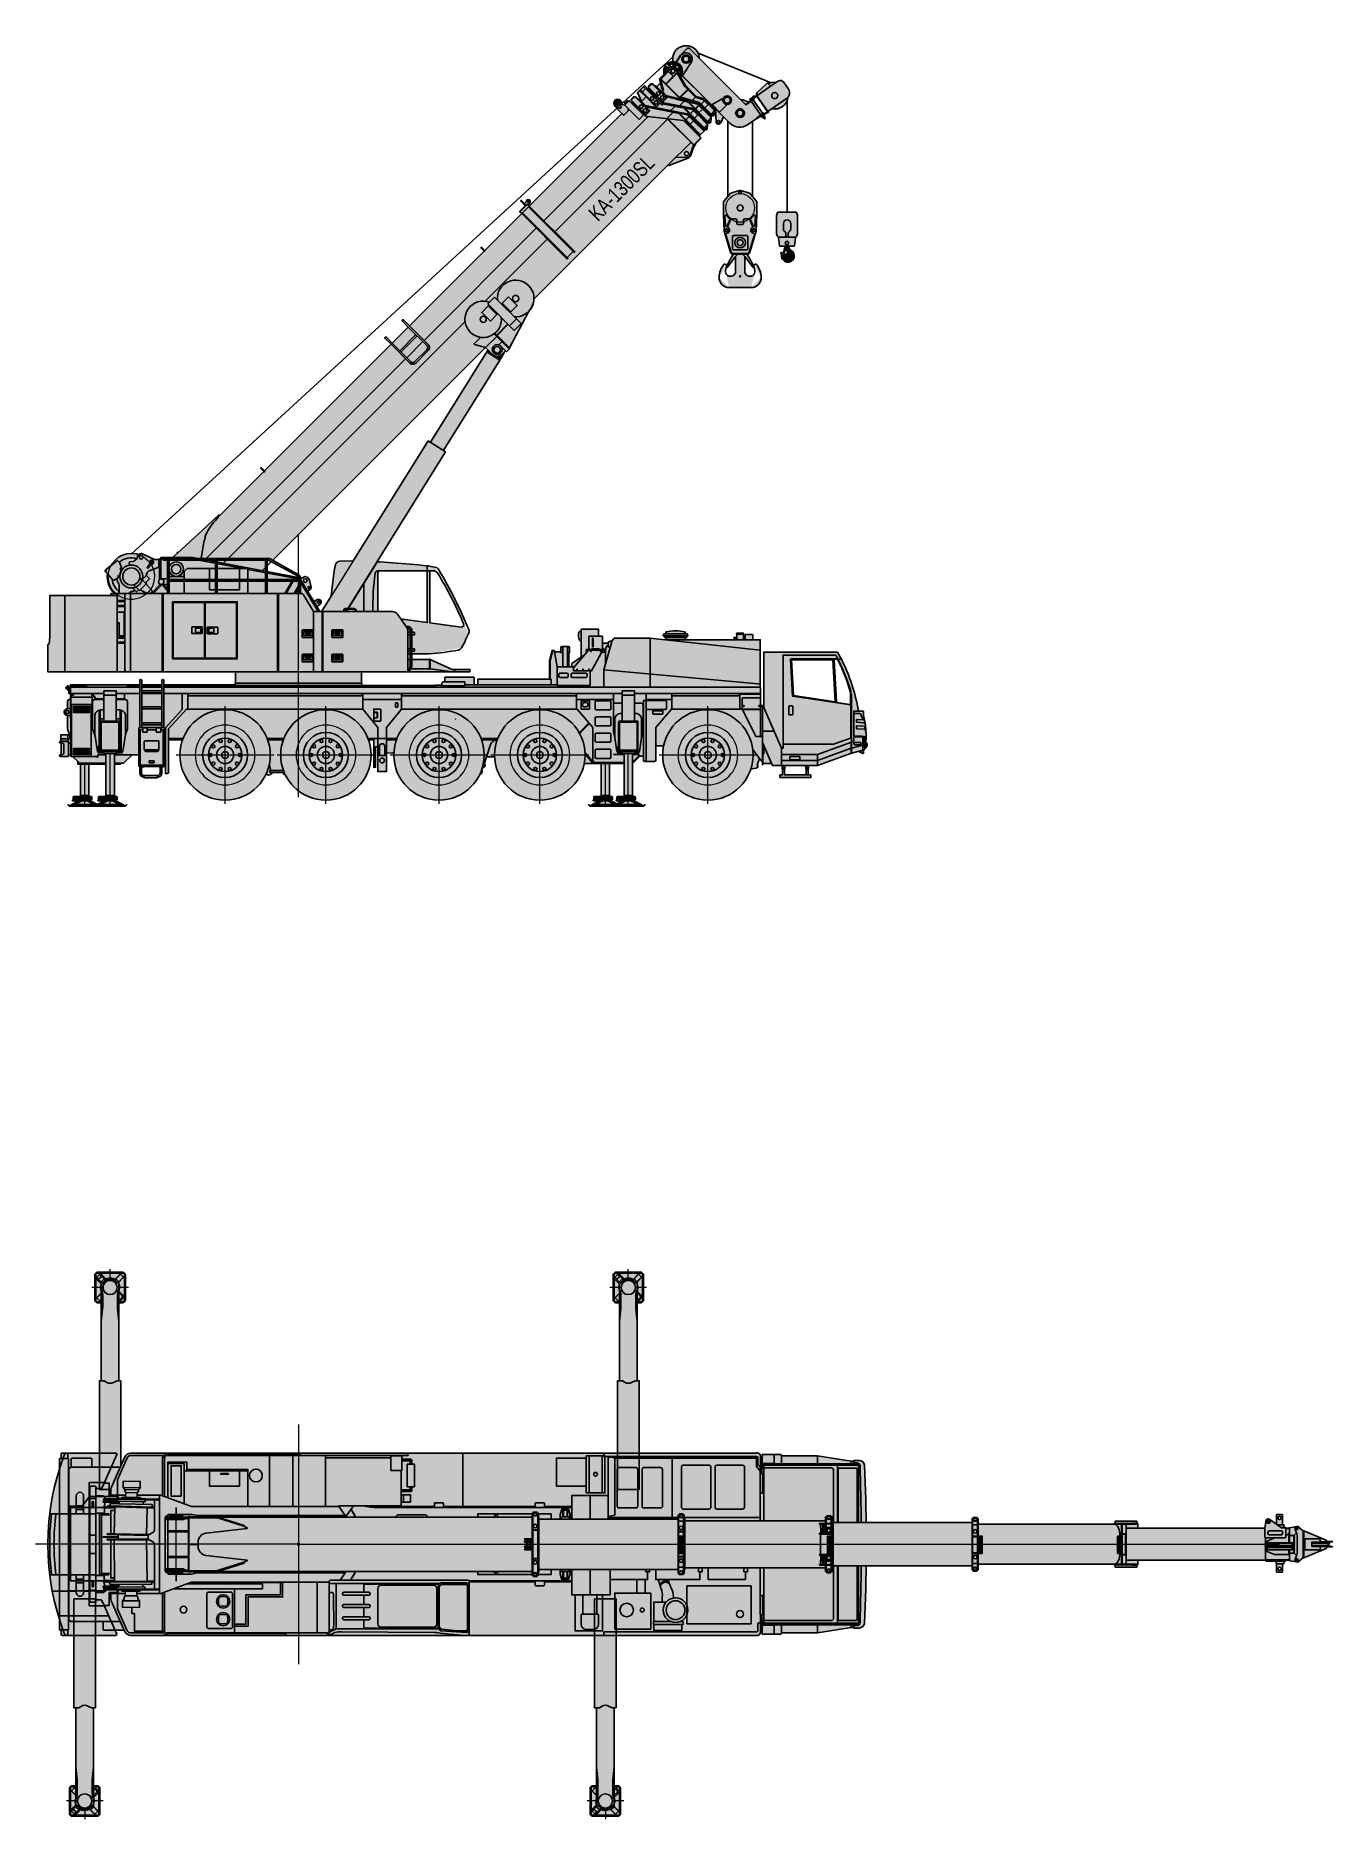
# Model space of a CAD drawing. Header units: millimetres. Extents: x -4300 to 16918, y -16722 to 12457.
import ezdxf
from ezdxf.enums import TextEntityAlignment as Align

# ---------------------------------------------------------------- set-up
doc = ezdxf.new("R2010")
doc.units = ezdxf.units.MM
doc.set_wipeout_variables(frame=1)
doc.layers.add('Техника KA-1300SL', color=250, linetype='Continuous')
doc.layers.add('Техника KA-1300SL Штрих', color=7, linetype='Continuous', true_color=0xffe79e)
doc.styles.add('arial', font='arial.ttf')

# ---------------------------------------------------------------- blocks, each defined once
blk = doc.blocks.new('KA-1300SL-20231013.11253201')
at = {"color": 0, "linetype": 'ByBlock', "lineweight": -2, "transparency": 16777216}
blk.add_wipeout([(-3684, 125), (-3684, -125), (-120, -125), (-120, 125)], dxfattribs=at)
at = {"layer": 'Техника KA-1300SL Штрих', "transparency": 16777216}
h = blk.add_hatch(color=256, dxfattribs=at)
h.dxf.hatch_style = 1
h.set_gradient(color1=(132, 132, 132), rotation=90, tint=1, name='CYLINDER')
h.paths.add_polyline_path([(-1902, 125), (-3684, 125), (-3684, -125), (-1902, -125)])
at = {"color": 0, "linetype": 'ByBlock', "lineweight": -2, "transparency": 16777216}
blk.add_wipeout([(0, 125), (0, 125), (50, 115), (92, 85), (118, 41), (125, -9), (111, -58), (78, -98), (32, -121), (0, -125), (-120, -125), (-120, 125)], dxfattribs=at)
at = {"layer": 'Техника KA-1300SL Штрих', "transparency": 16777216}
h = blk.add_hatch(color=256, dxfattribs=at)
h.dxf.hatch_style = 1
h.set_gradient(color1=(132, 132, 132), rotation=90, tint=1, name='CYLINDER')
h.paths.add_polyline_path([(-120, 125), (-1902, 125), (-1902, -125), (-120, -125)])
h = blk.add_hatch(color=256, dxfattribs=at)
h.dxf.hatch_style = 1
edge = h.paths.add_edge_path()
edge.add_line((-120, 125), (0, 125))
edge.add_arc((0, 0), 125, -90, 90, ccw=False)
edge.add_line((0, -125), (-120, -125))
edge.add_line((-120, -125), (-120, 125))
at = {"color": 0, "linetype": 'ByBlock', "lineweight": -2, "transparency": 16777216}
blk.add_lwpolyline([(-120, 125), (-3684, 125), (-3684, -125), (-120, -125)], close=True, dxfattribs=at)
blk.add_lwpolyline([(-120, 125), (0, 125, -1), (0, -125), (-120, -125), (-120, 125)], format="xyb", dxfattribs=at)
blk.add_circle((0, 0), 53, dxfattribs=at)
blk = doc.blocks.new('KA-1300SL-20231013.112538')
at = {"color": 0, "linetype": 'ByBlock', "lineweight": -2, "transparency": 16777216}
blk.add_wipeout([(3900, -170), (0, -170), (0, -170), (-59, -159), (-110, -129), (-148, -83), (-168, -27), (-167, 33), (-145, 88), (-106, 133), (-53, 161), (0, 170), (3900, 170)], dxfattribs=at)
at = {"layer": 'Техника KA-1300SL Штрих', "transparency": 16777216}
h = blk.add_hatch(color=256, dxfattribs=at)
h.dxf.hatch_style = 1
edge = h.paths.add_edge_path()
edge.add_line((3900, 170), (3900, -170))
edge.add_line((3900, -170), (0, -170))
edge.add_arc((0, 0), 170, 90, 270, ccw=False)
edge.add_line((0, 170), (3900, 170))
at = {"color": 0, "linetype": 'ByBlock', "lineweight": -2, "transparency": 16777216}
blk.add_lwpolyline([(3900, 170), (3900, -170), (0, -170, -1), (0, 170), (3900, 170)], format="xyb", dxfattribs=at)
blk.add_lwpolyline([(200, 170), (200, -170)], dxfattribs=at)
blk.add_circle((0, 0), 66.6, dxfattribs=at)
blk = doc.blocks.new('KA-1300SL-20231013.110244')
at = {"color": 0, "linetype": 'ByBlock', "lineweight": -2, "transparency": 16777216}
for points in [[(210, 67), (179, 128), (132, 176), (72, 208), (5, 220), (-63, 211), (-124, 182), (-173, 135), (-206, 76), (-220, 9), (-212, -58), (-184, -120), (-139, -171), (-80, -205), (-14, -220), (54, -213), (116, -187), (168, -143), (203, -85), (219, -19), (220, 0)], [(210, -1183), (179, -1122), (132, -1074), (72, -1042), (5, -1030), (-63, -1039), (-124, -1068), (-173, -1115), (-206, -1174), (-220, -1241), (-212, -1308), (-184, -1370), (-139, -1421), (-80, -1455), (-14, -1470), (54, -1463), (116, -1437), (168, -1393), (203, -1335), (219, -1269), (220, -1250)]]:
    blk.add_wipeout(points, dxfattribs=at)
at = {"layer": 'Техника KA-1300SL Штрих', "true_color": 0xadadad, "transparency": 16777216}
h = blk.add_hatch(color=253, dxfattribs=at)
h.dxf.hatch_style = 1
edge = h.paths.add_edge_path()
edge.add_arc((0, 0), 220, 0, 360)
h = blk.add_hatch(color=253, dxfattribs=at)
h.dxf.hatch_style = 1
edge = h.paths.add_edge_path()
edge.add_arc((0, -1250), 220, 0, 360)
at = {"color": 0, "linetype": 'ByBlock', "lineweight": -2, "transparency": 16777216}
for centre in [(0, 0), (0, -1250)]:
    blk.add_circle(centre, 220, dxfattribs=at)
blk.add_wipeout([(376, 2), (245, 59), (235, 59), (235, -835), (10800, -835), (10800, 2)], dxfattribs=at)
blk.add_wipeout([(235, -1100), (336, -1138), (336, -1138), (362, -1138), (383, -1122), (390, -1097), (379, -1073), (379, -1073), (235, -916), (235, 65), (229, 65), (20, 110), (-136, 110), (-136, 110), (-146, 108), (-154, 103), (-159, 95), (-161, 85), (-161, -1210), (-322, -1239), (-320, -1251), (-306, -1248), (-259, -1519), (-272, -1521), (-270, -1533), (-137, -1510), (-138, -1504), (48, -1471), (48, -1471), (113, -1449), (169, -1408), (210, -1353), (232, -1287), (235, -1248)], dxfattribs=at)
at = {"layer": 'Техника KA-1300SL Штрих', "transparency": 16777216}
h = blk.add_hatch(color=256, dxfattribs=at)
h.dxf.hatch_style = 1
edge = h.paths.add_edge_path()
edge.add_line((235, -1248), (235, -1100))
edge.add_line((235, -1100), (336, -1138))
edge.add_arc((350, -1100), 40, 249.6635, 402.7192)
edge.add_line((379, -1073), (235, -916))
edge.add_line((235, -916), (235, 65))
edge.add_line((235, 65), (229, 65))
edge.add_line((229, 65), (20, 110))
edge.add_line((20, 110), (-136, 110))
edge.add_arc((-136, 85), 25, 90, 180)
edge.add_line((-161, 85), (-161, -1210))
edge.add_line((-161, -1210), (-322, -1239))
edge.add_line((-322, -1239), (-320, -1251))
edge.add_line((-320, -1251), (-306, -1248))
edge.add_line((-306, -1248), (-259, -1519))
edge.add_line((-259, -1519), (-272, -1521))
edge.add_line((-272, -1521), (-270, -1533))
edge.add_line((-270, -1533), (-137, -1510))
edge.add_line((-137, -1510), (-138, -1504))
edge.add_line((-138, -1504), (48, -1471))
edge.add_arc((9, -1248), 226, 280, 360)
edge = h.paths.add_edge_path(flags=16)
edge.add_arc((350, -1100), 21.5, 0, 360)
h = blk.add_hatch(color=256, dxfattribs=at)
h.dxf.hatch_style = 1
h.set_gradient(color1=(132, 132, 132), color2=(173, 173, 173), rotation=90, tint=1)
h.paths.add_polyline_path([(10800, 2), (376, 2), (245, 59), (235, 59), (235, -835), (10800, -835)])
at = {"color": 0, "linetype": 'ByBlock', "lineweight": -2, "transparency": 16777216}
blk.add_line((-217, -1512), (-264, -1241), dxfattribs=at)
blk.add_lwpolyline([(235, -1248), (235, -1100), (336, -1138, 0.788731), (379, -1073), (235, -916), (235, 65), (229, 65), (20, 110), (-136, 110, 0.414214), (-161, 85), (-161, -1210), (-322, -1239), (-320, -1251), (-306, -1248), (-259, -1519), (-272, -1521), (-270, -1533), (-137, -1510), (-138, -1504), (48, -1471, 0.36397)], format="xyb", close=True, dxfattribs=at)
blk.add_lwpolyline([(223, 58), (223, -148), (-21, -98, -1.004535), (21, 101), (223, 58)], format="xyb", dxfattribs=at)
for points in [[(10800, 2), (376, 2), (245, 59), (235, 59), (235, -835), (10800, -835)], [(-55, -1193), (55, -1193), (55, -1303), (-55, -1303)]]:
    blk.add_lwpolyline(points, close=True, dxfattribs=at)
for points in [[(52, -996), (52, -1000), (226, -1000), (226, -827), (223, -827), (30, -880), (30, -888)], [(235, -916), (235, -1100)], [(235, -1100), (235, -916)], [(-306, -1248), (-161, -1223), (-161, -1210)], [(-138, -1504), (-139, -1498), (-259, -1519)]]:
    blk.add_lwpolyline(points, dxfattribs=at)
for centre, radius in [((0, 0), 69.3), ((0, 0), 50), ((0, -950), 69.2), ((0, -950), 50), ((350, -1100), 21.5), ((0, -1250), 50)]:
    blk.add_circle(centre, radius, dxfattribs=at)
for start, end in [(140.6385, 219.3615), (228.6456, 311.3544), (52.6824, 127.3176), (320.5938, 39.4062)]:
    blk.add_arc((0, -1250), 71.2, start, end, dxfattribs=at)
blk = doc.blocks.new('*U11')
at = {"color": 0, "linetype": 'ByBlock', "lineweight": -2, "transparency": 16777216}
for points in [[(-31, 57, -0.438099), (-24, 59), (29, 29, -0.378825), (31, 23)], [(12, 18), (-11, 32, 0.498881), (-26, 25, 0.109015), (-26, -25, 0.497617), (-11, -32), (12, -18, 0.299791), (17, -9, -0.058522), (17, 9, 0.299783), (12, 18)], [(-31, -57, 0.438099), (-24, -59), (29, -29, 0.378825), (31, -23)]]:
    blk.add_lwpolyline(points, format="xyb", dxfattribs=at)
blk = doc.blocks.new('*U12')
at = {"color": 0, "linetype": 'ByBlock', "lineweight": -2, "transparency": 16777216}
for p, rotation in [((-84465, -24814), 299.9999999999998), ((-84376, -24814), 240), ((-84465, -24968), 59.99999999999997), ((-84376, -24968), 120), ((-84331, -24891), 180)]:
    blk.add_blockref('*U11', p, dxfattribs=dict(at, rotation=rotation))
blk.add_blockref('*U11', (-84509, -24891), dxfattribs=at)
blk = doc.blocks.new('KA-1300SL-20231013.09413601')
at = {"color": 0, "linetype": 'ByBlock', "lineweight": -2, "transparency": 16777216}
blk.add_wipeout([(143, 56), (113, 104), (67, 137), (13, 152), (-43, 147), (-94, 121), (-131, 79), (-151, 25), (-150, -31), (-128, -83), (-89, -124), (-38, -148), (18, -152), (72, -135), (116, -99), (145, -50), (153, 0)], dxfattribs=at)
at = {"layer": 'Техника KA-1300SL Штрих', "true_color": 0xadadad, "transparency": 16777216}
h = blk.add_hatch(color=253, dxfattribs=at)
h.dxf.hatch_style = 1
edge = h.paths.add_edge_path()
edge.add_arc((0, 0), 153, 0, 360)
edge = h.paths.add_edge_path(flags=16)
edge.add_line((-77, 19), (-100, 32))
edge.add_arc((-105, 23), 10.1, 60.6808, 166.7357)
edge.add_arc((-1, 0), 117, 167.557, 192.443)
edge.add_arc((-105, -23), 10.1, 193.2429, 299.0658)
edge.add_line((-100, -32), (-77, -18))
edge.add_arc((-82, -10), 10, 299.9271, 366.6802)
edge.add_arc((1, 0), 73.6, 173.3369, 186.7338, ccw=False)
edge.add_arc((-82, 10), 10, 353.255, 420.0064)
edge = h.paths.add_edge_path(flags=16)
edge.add_arc((-116, 55), 5, 59.9885, 154.6212, ccw=False)
edge.add_line((-113, 60), (-61, 29))
edge.add_arc((-63, 25), 4.93, -22.0627, 60.9291, ccw=False)
edge = h.paths.add_edge_path(flags=16)
edge.add_arc((-116, -55), 5, 205.378, 300.0107)
edge.add_line((-113, -59), (-61, -29))
edge.add_arc((-63, -25), 4.93, 299.0701, 382.062)
edge = h.paths.add_edge_path(flags=16)
edge.add_line((-55, -58), (-78, -71))
edge.add_arc((-73, -80), 10.1, 120.6808, 226.7357)
edge.add_arc((0, 0), 117, 227.557, 252.443)
edge.add_arc((-33, -102), 10.1, 253.2429, 359.0658)
edge.add_line((-23, -103), (-23, -76))
edge.add_arc((-33, -76), 10, 359.9271, 426.6802)
edge.add_arc((0, 1), 73.6, 233.3369, 246.7338, ccw=False)
edge.add_arc((-50, -66), 10, 53.255, 120.0064)
edge = h.paths.add_edge_path(flags=16)
edge.add_arc((-106, -73), 5, 119.9885, 214.6212, ccw=False)
edge.add_line((-108, -68), (-56, -38))
edge.add_arc((-53, -42), 4.93, 37.9373, 120.9291, ccw=False)
edge = h.paths.add_edge_path(flags=16)
edge.add_arc((-10, -128), 5, 265.378, 360.0107)
edge.add_line((-5, -128), (-5, -67))
edge.add_arc((-10, -67), 4.93, 359.0701, 442.062)
edge = h.paths.add_edge_path(flags=16)
edge.add_line((23, -76), (23, -103))
edge.add_arc((33, -103), 10.1, 180.6808, 286.7357)
edge.add_arc((0, -1), 117, 287.557, 312.443)
edge.add_arc((72, -80), 10.1, 313.2429, 419.0658)
edge.add_line((78, -71), (54, -58))
edge.add_arc((49, -66), 10, 59.9271, 126.6802)
edge.add_arc((-1, 1), 73.6, 293.3369, 306.7338, ccw=False)
edge.add_arc((33, -76), 10, 113.255, 180.0064)
edge = h.paths.add_edge_path(flags=16)
edge.add_arc((10, -128), 5, 179.9885, 274.6212, ccw=False)
edge.add_line((5, -128), (5, -67))
edge.add_arc((10, -67), 4.93, 97.9373, 180.9291, ccw=False)
edge = h.paths.add_edge_path(flags=16)
edge.add_arc((106, -73), 5, 325.378, 420.0107)
edge.add_line((108, -68), (55, -38))
edge.add_arc((53, -42), 4.93, 59.0701, 142.062)
edge = h.paths.add_edge_path(flags=16)
edge.add_line((77, -19), (100, -32))
edge.add_arc((105, -23), 10.1, 240.6808, 346.7357)
edge.add_arc((1, 0), 117, 347.557, 372.443)
edge.add_arc((105, 23), 10.1, 13.2429, 119.0658)
edge.add_line((100, 32), (77, 18))
edge.add_arc((82, 10), 10, 119.9271, 186.6802)
edge.add_arc((-1, 0), 73.6, -6.6631, 6.7338, ccw=False)
edge.add_arc((82, -10), 10, 173.255, 240.0064)
edge = h.paths.add_edge_path(flags=16)
edge.add_arc((116, -55), 5, 239.9885, 334.6212, ccw=False)
edge.add_line((113, -60), (61, -29))
edge.add_arc((63, -25), 4.93, 157.9373, 240.9291, ccw=False)
edge = h.paths.add_edge_path(flags=16)
edge.add_arc((116, 55), 5, 25.378, 120.0107)
edge.add_line((113, 59), (61, 29))
edge.add_arc((63, 25), 4.93, 119.0701, 202.062)
edge = h.paths.add_edge_path(flags=16)
edge.add_line((55, 58), (78, 71))
edge.add_arc((73, 80), 10.1, 300.6808, 406.7357)
edge.add_arc((0, 0), 117, 47.557, 72.443)
edge.add_arc((33, 102), 10.1, 73.2429, 179.0658)
edge.add_line((23, 103), (23, 76))
edge.add_arc((33, 76), 10, 179.9271, 246.6802)
edge.add_arc((0, -1), 73.6, 53.3369, 66.7338, ccw=False)
edge.add_arc((50, 66), 10, 233.255, 300.0064)
edge = h.paths.add_edge_path(flags=16)
edge.add_arc((106, 73), 5, -60.0115, 34.6212, ccw=False)
edge.add_line((108, 68), (56, 38))
edge.add_arc((53, 42), 4.93, 217.9373, 300.9291, ccw=False)
edge = h.paths.add_edge_path(flags=16)
edge.add_arc((10, 128), 5, 85.378, 180.0107)
edge.add_line((5, 128), (5, 67))
edge.add_arc((10, 67), 4.93, 179.0701, 262.062)
edge = h.paths.add_edge_path(flags=16)
edge.add_line((-23, 76), (-23, 103))
edge.add_arc((-33, 103), 10.1, 0.6808, 106.7357)
edge.add_arc((0, 1), 117, 107.557, 132.443)
edge.add_arc((-72, 80), 10.1, 133.2429, 239.0658)
edge.add_line((-78, 71), (-54, 58))
edge.add_arc((-49, 66), 10, 239.9271, 306.6802)
edge.add_arc((1, -1), 73.6, 113.3369, 126.7338, ccw=False)
edge.add_arc((-33, 76), 10, 293.255, 360.0064)
edge = h.paths.add_edge_path(flags=16)
edge.add_arc((-10, 128), 5, -0.0115, 94.6212, ccw=False)
edge.add_line((-5, 128), (-5, 67))
edge.add_arc((-10, 67), 4.93, -82.0627, 0.9291, ccw=False)
edge = h.paths.add_edge_path(flags=16)
edge.add_arc((-106, 73), 5, 145.378, 240.0107)
edge.add_line((-108, 68), (-55, 38))
edge.add_arc((-53, 42), 4.93, 239.0701, 322.062)
at = {"color": 0, "linetype": 'ByBlock', "lineweight": -2, "transparency": 16777216}
for radius in [153, 137]:
    blk.add_circle((0, 0), radius, dxfattribs=at)
blk.add_blockref('*U12', (84420, 24891), dxfattribs=at)
blk = doc.blocks.new('KA-1300SL-20231013.094315')
at = {"color": 0, "linetype": 'ByBlock', "lineweight": -2, "transparency": 16777216}
blk.add_blockref('KA-1300SL-20231013.09413601', (0, 0), dxfattribs=at)
blk.add_wipeout([(280, 13), (360, -120), (360, -200), (245, -490), (245, -518), (10510, -518), (10510, 13)], dxfattribs=at)
blk.add_wipeout([(245, -518), (245, -560), (126, -560), (65, -668), (65, -881), (10510, -881), (10510, -518)], dxfattribs=at)
blk.add_wipeout([(90, -926), (90, -881), (65, -881), (65, -668), (126, -560), (245, -560), (245, -490), (360, -200), (360, -120), (245, 70), (49, 70), (49, 70), (47, 70), (45, 71), (44, 71), (42, 72), (42, 72), (20, 90), (19, 90), (19, 160), (-19, 160), (-19, 90), (-20, 90), (-53, 28), (-53, 28), (-57, 18), (-60, 6), (-60, -5), (-58, -16), (-58, -16), (25, -310), (25, -560), (-30, -665), (-30, -691), (-34, -691), (-34, -700), (-50, -700), (-50, -867), (-34, -867), (-34, -906), (-30, -906), (-30, -937), (-15, -937), (-15, -945), (33, -981), (33, -981), (43, -985), (54, -983), (62, -976), (65, -965), (65, -937), (65, -926)], dxfattribs=at)
at = {"layer": 'Техника KA-1300SL Штрих', "transparency": 16777216}
h = blk.add_hatch(color=256, dxfattribs=at)
h.dxf.hatch_style = 1
edge = h.paths.add_edge_path()
edge.add_line((65, -926), (90, -926))
edge.add_line((90, -926), (90, -881))
edge.add_line((90, -881), (65, -881))
edge.add_line((65, -881), (65, -668))
edge.add_line((65, -668), (126, -560))
edge.add_line((126, -560), (245, -560))
edge.add_line((245, -560), (245, -490))
edge.add_line((245, -490), (360, -200))
edge.add_line((360, -200), (360, -120))
edge.add_line((360, -120), (245, 70))
edge.add_line((245, 70), (49, 70))
edge.add_arc((49, 80), 10, 231.3402, 270, ccw=False)
edge.add_line((42, 72), (20, 90))
edge.add_line((20, 90), (19, 90))
edge.add_line((19, 90), (19, 160))
edge.add_line((19, 160), (-19, 160))
edge.add_line((-19, 160), (-19, 90))
edge.add_line((-19, 90), (-20, 90))
edge.add_line((-20, 90), (-53, 28))
edge.add_arc((0, 0), 60, 151.9275, 195.734)
edge.add_line((-58, -16), (25, -310))
edge.add_line((25, -310), (25, -560))
edge.add_line((25, -560), (-30, -665))
edge.add_line((-30, -665), (-30, -691))
edge.add_line((-30, -691), (-34, -691))
edge.add_line((-34, -691), (-34, -700))
edge.add_line((-34, -700), (-50, -700))
edge.add_line((-50, -700), (-50, -867))
edge.add_line((-50, -867), (-34, -867))
edge.add_line((-34, -867), (-34, -906))
edge.add_line((-34, -906), (-30, -906))
edge.add_line((-30, -906), (-30, -937))
edge.add_line((-30, -937), (-15, -937))
edge.add_line((-15, -937), (-15, -945))
edge.add_line((-15, -945), (33, -981))
edge.add_arc((45, -965), 20.2, 234.2418, 358.9742)
edge.add_line((65, -965), (65, -937))
edge.add_line((65, -937), (65, -926))
edge = h.paths.add_edge_path(flags=16)
edge.add_arc((45, -965), 14.7, 0, 360)
at = {"layer": 'Техника KA-1300SL Штрих', "true_color": 0xadadad, "transparency": 16777216}
h = blk.add_hatch(color=253, dxfattribs=at)
h.dxf.hatch_style = 1
h.paths.add_polyline_path([(10510, 13), (280, 13), (360, -120), (360, -200), (245, -490), (245, -518), (10510, -518)])
at = {"layer": 'Техника KA-1300SL Штрих', "transparency": 16777216}
h = blk.add_hatch(color=256, dxfattribs=at)
h.dxf.hatch_style = 1
h.set_gradient(color1=(132, 132, 132), color2=(173, 173, 173), rotation=90, tint=1)
h.paths.add_polyline_path([(10510, -518), (245, -518), (245, -560), (126, -560), (65, -668), (65, -881), (10510, -881)])
at = {"color": 0, "linetype": 'ByBlock', "lineweight": -2, "transparency": 16777216}
for p, q in [((19, 90), (-19, 90)), ((65, -937), (-15, -937)), ((65, -926), (65, -881))]:
    blk.add_line(p, q, dxfattribs=at)
blk.add_lwpolyline([(65, -926), (90, -926), (90, -881), (65, -881), (65, -668), (126, -560), (245, -560), (245, -490), (360, -200), (360, -120), (245, 70), (49, 70, -0.170304), (42, 72), (20, 90), (19, 90), (19, 160), (-19, 160), (-19, 90), (-20, 90), (-53, 28, 0.193504), (-58, -16), (25, -310), (25, -560), (-30, -665), (-30, -691), (-34, -691), (-34, -700), (-50, -700), (-50, -867), (-34, -867), (-34, -906), (-30, -906), (-30, -937), (-15, -937), (-15, -945), (33, -981, 0.605218), (65, -965), (65, -937)], format="xyb", close=True, dxfattribs=at)
for points in [[(-10, 50), (-30, 50), (-44, 24), (-48, -13), (-35, -60), (60, -60), (60, 50)], [(-28, -65), (-35, -67), (33, -309), (33, -562), (-29, -680), (-22, -684), (41, -564), (41, -308), (-28, -65)], [(-26, -60), (-26, -72), (231, -72)], [(60, -60), (231, -60)], [(25, -560), (33, -560)], [(116, -560), (41, -560)], [(59, -937), (59, -791), (57, -791), (57, -668), (65, -668), (58, -664), (212, -390), (219, -394), (126, -560)], [(10510, -518), (245, -518), (245, -560), (126, -560), (65, -668), (65, -881), (10510, -881), (10510, -518)], [(-34, -700), (-34, -867)], [(-22, -684), (-30, -684)], [(-30, -906), (-30, -691)], [(-22, -684), (-22, -791), (-24, -791), (-24, -937)], [(57, -725), (49, -708), (-14, -708), (-22, -725)], [(-22, -791), (57, -791)]]:
    blk.add_lwpolyline(points, dxfattribs=at)
for points in [[(342, -106), (246, 53, 0.262328), (229, 62), (-10, 62), (-10, 50)], [(342, -106), (332, -112), (237, 44, 0.263455), (227, 50), (-10, 50)], [(234, 48), (231, 48), (231, -365, -0.415099), (216, -380), (41, -380), (41, -390), (216, -390, 0.414432), (241, -365), (241, 38)]]:
    blk.add_lwpolyline(points, format="xyb", dxfattribs=at)
for points in [[(30, -20), (46, -20), (46, 20), (30, 20)], [(10510, 13), (280, 13), (360, -120), (360, -200), (245, -490), (245, -518), (10510, -518)]]:
    blk.add_lwpolyline(points, close=True, dxfattribs=at)
blk.add_circle((45, -965), 14.7, dxfattribs=at)
blk.add_arc((0, 0), 32.5, 23.897, 336.103, dxfattribs=at)
blk = doc.blocks.new('KA-1300SL-20231013.092651')
at = {"color": 0, "linetype": 'ByBlock', "lineweight": -2, "transparency": 16777216}
blk.add_wipeout([(-246, -1083), (-224, -1083), (-224, -1027), (-246, -1027), (-246, -655), (-254, -655), (-51, -323), (-51, -350), (51, -350), (51, -20), (41, -20), (41, -12), (30, -12), (30, 0), (-30, 0), (-30, -12), (-41, -12), (-41, -20), (-51, -20), (-51, -83), (-61, -83), (-61, -305), (-349, -775), (-349, -797), (-362, -797), (-362, -1028), (-349, -1028), (-349, -1062), (-341, -1062), (-341, -1093), (-326, -1093), (-326, -1102), (-278, -1138), (-278, -1138), (-268, -1142), (-257, -1140), (-249, -1133), (-246, -1122), (-246, -1122), (-246, -1093)], dxfattribs=at)
blk.add_wipeout([(-214, -589), (-51, -323), (-51, -350), (51, -350), (51, -83), (10079, -83), (10079, -589)], dxfattribs=at)
for points in [[(-51, -83), (-51, -350), (51, -350), (51, -83)], [(-41, -20), (-41, -350)], [(-30, -12), (30, -12)], [(41, -20), (41, -350)], [(-41, -343), (41, -343)]]:
    blk.add_lwpolyline(points, dxfattribs=at)
for centre in [(-1, -203), (-1, -293)]:
    blk.add_circle(centre, 28.8, dxfattribs=at)
blk.add_wipeout([(-214, -589), (-254, -655), (-246, -655), (-246, -1027), (10079, -1027), (10079, -589)], dxfattribs=at)
at = {"layer": 'Техника KA-1300SL Штрих', "transparency": 16777216}
h = blk.add_hatch(color=256, dxfattribs=at)
h.dxf.hatch_style = 1
edge = h.paths.add_edge_path()
edge.add_line((-246, -1093), (-246, -1083))
edge.add_line((-246, -1083), (-224, -1083))
edge.add_line((-224, -1083), (-224, -1027))
edge.add_line((-224, -1027), (-246, -1027))
edge.add_line((-246, -1027), (-246, -655))
edge.add_line((-246, -655), (-254, -655))
edge.add_line((-254, -655), (-51, -323))
edge.add_line((-51, -323), (-51, -350))
edge.add_line((-51, -350), (51, -350))
edge.add_line((51, -350), (51, -20))
edge.add_line((51, -20), (41, -20))
edge.add_line((41, -20), (41, -12))
edge.add_line((41, -12), (30, -12))
edge.add_line((30, -12), (30, 0))
edge.add_line((30, 0), (-30, 0))
edge.add_line((-30, 0), (-30, -12))
edge.add_line((-30, -12), (-41, -12))
edge.add_line((-41, -12), (-41, -20))
edge.add_line((-41, -20), (-51, -20))
edge.add_line((-51, -20), (-51, -83))
edge.add_line((-51, -83), (-61, -83))
edge.add_line((-61, -83), (-61, -305))
edge.add_line((-61, -305), (-349, -775))
edge.add_line((-349, -775), (-349, -797))
edge.add_line((-349, -797), (-362, -797))
edge.add_line((-362, -797), (-362, -1028))
edge.add_line((-362, -1028), (-349, -1028))
edge.add_line((-349, -1028), (-349, -1062))
edge.add_line((-349, -1062), (-341, -1062))
edge.add_line((-341, -1062), (-341, -1093))
edge.add_line((-341, -1093), (-326, -1093))
edge.add_line((-326, -1093), (-326, -1102))
edge.add_line((-326, -1102), (-278, -1138))
edge.add_arc((-266, -1122), 20.2, 234.1505, 359.1059)
edge.add_line((-246, -1122), (-246, -1093))
edge = h.paths.add_edge_path(flags=16)
edge.add_arc((-266, -1122), 14.6, 0, 360)
at = {"layer": 'Техника KA-1300SL Штрих', "true_color": 0xadadad, "transparency": 16777216}
h = blk.add_hatch(color=253, dxfattribs=at)
h.dxf.hatch_style = 1
h.paths.add_polyline_path([(10079, -589), (-214, -589), (-51, -323), (-51, -350), (51, -350), (51, -83), (10079, -83)])
at = {"layer": 'Техника KA-1300SL Штрих', "transparency": 16777216}
h = blk.add_hatch(color=256, dxfattribs=at)
h.dxf.hatch_style = 1
h.set_gradient(color1=(132, 132, 132), color2=(173, 173, 173), rotation=90, tint=1)
h.paths.add_polyline_path([(10079, -589), (-214, -589), (-254, -655), (-246, -655), (-246, -1027), (10079, -1027)])
at = {"color": 0, "linetype": 'ByBlock', "lineweight": -2, "transparency": 16777216}
blk.add_lwpolyline([(-246, -1093), (-246, -1083), (-224, -1083), (-224, -1027), (-246, -1027), (-246, -655), (-254, -655), (-51, -323), (-51, -350), (51, -350), (51, -20), (41, -20), (41, -12), (30, -12), (30, 0), (-30, 0), (-30, -12), (-41, -12), (-41, -20), (-51, -20), (-51, -83), (-61, -83), (-61, -305), (-349, -775), (-349, -797), (-362, -797), (-362, -1028), (-349, -1028), (-349, -1062), (-341, -1062), (-341, -1093), (-326, -1093), (-326, -1102), (-278, -1138, 0.606549), (-246, -1122)], format="xyb", close=True, dxfattribs=at)
for points in [[(10079, -589), (-214, -589), (-51, -323), (-51, -350), (51, -350), (51, -83), (10079, -83), (10079, -589)], [(-349, -775), (-341, -775)], [(-349, -797), (-349, -1028)], [(-341, -1062), (-341, -775)], [(-331, -898), (-331, -780)], [(-331, -822), (-323, -806), (-262, -806), (-254, -821)], [(10079, -589), (-214, -589), (-254, -655), (-246, -655), (-246, -1027), (10079, -1027), (10079, -589)], [(-251, -1093), (-251, -898), (-254, -898), (-254, -655), (-246, -655)], [(-246, -1083), (-246, -655)], [(-254, -898), (-334, -898)], [(-334, -898), (-334, -1093)], [(-326, -1093), (-246, -1093)]]:
    blk.add_lwpolyline(points, dxfattribs=at)
blk.add_lwpolyline([(-60, -318), (-340, -775), (-331, -780), (-51, -323)], close=True, dxfattribs=at)
blk.add_circle((-266, -1122), 14.6, dxfattribs=at)
blk = doc.blocks.new('KA-1300SL-20231012.174536')
at = {"color": 0, "linetype": 'ByBlock', "lineweight": -2, "transparency": 16777216}
blk.add_wipeout([(513, 1001), (523, 972), (523, 962), (425, 962), (425, 725), (334, 725), (334, 681), (314, 681), (314, 692), (195, 518), (10324, 518), (10324, 1001)], dxfattribs=at)
blk.add_wipeout([(195, 518), (109, 390), (119, 390), (119, -57), (141, -57), (141, -2), (10324, -2), (10324, 518)], dxfattribs=at)
blk.add_wipeout([(523, 962), (523, 972), (513, 1001), (475, 1112), (314, 1112), (314, 1001), (304, 1001), (304, 713), (24, 301), (24, 273), (16, 273), (16, 257), (0, 257), (0, 0), (16, 0), (16, -37), (24, -37), (24, -68), (40, -68), (40, -78), (88, -115), (88, -115), (98, -118), (109, -116), (117, -109), (120, -98), (120, -98), (120, -71), (119, -68), (119, -57), (119, -57), (119, 390), (109, 390), (314, 692), (314, 681), (334, 681), (334, 725), (425, 725), (425, 962)], dxfattribs=at)
at = {"layer": 'Техника KA-1300SL Штрих', "transparency": 16777216}
h = blk.add_hatch(color=256, dxfattribs=at)
h.dxf.hatch_style = 1
edge = h.paths.add_edge_path()
edge.add_line((425, 725), (425, 962))
edge.add_line((425, 962), (523, 962))
edge.add_line((523, 962), (523, 972))
edge.add_line((523, 972), (513, 1001))
edge.add_line((513, 1001), (475, 1112))
edge.add_line((475, 1112), (314, 1112))
edge.add_line((314, 1112), (314, 1001))
edge.add_line((314, 1001), (304, 1001))
edge.add_line((304, 1001), (304, 713))
edge.add_line((304, 713), (24, 301))
edge.add_line((24, 301), (24, 273))
edge.add_line((24, 273), (16, 273))
edge.add_line((16, 273), (16, 257))
edge.add_line((16, 257), (0, 257))
edge.add_line((0, 257), (0, 0))
edge.add_line((0, 0), (16, 0))
edge.add_line((16, 0), (16, -37))
edge.add_line((16, -37), (24, -37))
edge.add_line((24, -37), (24, -68))
edge.add_line((24, -68), (40, -68))
edge.add_line((40, -68), (40, -78))
edge.add_line((40, -78), (88, -115))
edge.add_arc((100, -98), 20.2, 234.1533, 359.0324)
edge.add_line((120, -98), (120, -71))
edge.add_line((120, -71), (119, -68))
edge.add_line((119, -68), (119, -57))
edge.add_line((119, -57), (119, 390))
edge.add_line((119, 390), (109, 390))
edge.add_line((109, 390), (314, 692))
edge.add_line((314, 692), (314, 681))
edge.add_line((314, 681), (334, 681))
edge.add_line((334, 681), (334, 725))
edge.add_line((334, 725), (425, 725))
edge = h.paths.add_edge_path(flags=16)
edge.add_arc((100, -98), 14.8, 0, 360)
at = {"layer": 'Техника KA-1300SL Штрих', "true_color": 0xadadad, "transparency": 16777216}
h = blk.add_hatch(color=253, dxfattribs=at)
h.dxf.hatch_style = 1
h.paths.add_polyline_path([(10324, 1001), (513, 1001), (523, 972), (523, 962), (425, 962), (425, 725), (334, 725), (334, 681), (314, 681), (314, 692), (195, 518), (10324, 518)])
at = {"layer": 'Техника KA-1300SL Штрих', "transparency": 16777216}
h = blk.add_hatch(color=256, dxfattribs=at)
h.dxf.hatch_style = 1
h.set_gradient(color1=(132, 132, 132), color2=(173, 173, 173), rotation=90, tint=1)
h.paths.add_polyline_path([(10324, 518), (195, 518), (109, 390), (119, 390), (119, -57), (141, -57), (141, -2), (10324, -2)])
at = {"color": 0, "linetype": 'ByBlock', "lineweight": -2, "transparency": 16777216}
for p, q in [((10235, 518), (195, 518)), ((24, 273), (24, -37)), ((34, 154), (31, 154)), ((31, 154), (31, -68)), ((34, 280), (34, 154)), ((119, -68), (112, -68))]:
    blk.add_line(p, q, dxfattribs=at)
blk.add_lwpolyline([(425, 725), (425, 962), (523, 962), (523, 972), (513, 1001), (475, 1112), (314, 1112), (314, 1001), (304, 1001), (304, 713), (24, 301), (24, 273), (16, 273), (16, 257), (0, 257), (0, 0), (16, 0), (16, -37), (24, -37), (24, -68), (40, -68), (40, -78), (88, -115, 0.606093), (120, -98), (120, -71), (119, -68), (119, -57), (119, -57, 0), (119, 390), (109, 390), (314, 692), (314, 681), (334, 681), (334, 725), (425, 725)], format="xyb", dxfattribs=at)
for points in [[(10324, 1001), (513, 1001), (523, 972), (523, 962), (425, 962), (425, 725), (334, 725), (334, 681), (314, 681), (314, 692), (195, 518), (10324, 518), (10324, 1001)], [(477, 1106), (314, 1106)], [(314, 1001), (314, 681), (334, 681), (334, 725)], [(334, 1106), (334, 725)], [(415, 1064), (334, 1064)], [(425, 962), (425, 1096), (415, 1096), (415, 725)], [(415, 733), (334, 733)], [(10324, 518), (195, 518), (109, 390), (119, 390), (119, -57), (141, -57), (141, -2), (10324, -2), (10324, 518)], [(119, -57), (119, 390), (109, 390), (109, 154), (112, 154), (112, -68)], [(16, 257), (16, 0)], [(109, 239), (101, 257), (42, 257), (34, 238)], [(34, 154), (109, 154)], [(40, -68), (112, -68)]]:
    blk.add_lwpolyline(points, dxfattribs=at)
blk.add_lwpolyline([(305, 698), (25, 286), (34, 280), (314, 692)], close=True, dxfattribs=at)
for centre, radius in [((375, 874), 28.5), ((375, 783), 28.5), ((100, -98), 14.8)]:
    blk.add_circle(centre, radius, dxfattribs=at)
blk = doc.blocks.new('KA-1300SL-20231012.171958')
at = {"color": 0, "linetype": 'ByBlock', "lineweight": -2, "transparency": 16777216}
blk.add_wipeout([(51, -259), (51, -259), (51, -350), (-51, -350), (-51, -83), (-9729, -83), (-9729, -639), (307, -639)], dxfattribs=at)
blk.add_wipeout([(366, -725), (356, -725), (356, -1149), (-9729, -1149), (-9729, -639), (307, -639)], dxfattribs=at)
blk.add_wipeout([(51, -259), (51, -259), (366, -725), (356, -725), (356, -1149), (334, -1149), (334, -1204), (356, -1204), (356, -1214), (451, -1214), (451, -1184), (459, -1184), (459, -1146), (475, -1146), (475, -858), (459, -858), (459, -844), (451, -844), (451, -816), (61, -238), (61, -83), (51, -83), (51, -20), (41, -20), (41, -12), (30, -12), (30, 0), (-30, 0), (-30, -12), (-41, -12), (-41, -20), (-51, -20), (-51, -350), (51, -350)], dxfattribs=at)
at = {"layer": 'Техника KA-1300SL Штрих', "transparency": 16777216}
h = blk.add_hatch(color=256, dxfattribs=at)
h.dxf.hatch_style = 1
h.paths.add_polyline_path([(51, -350), (51, -259), (51, -259), (366, -725), (356, -725), (356, -1149), (334, -1149), (334, -1204), (356, -1204), (356, -1214), (451, -1214), (451, -1184), (459, -1184), (459, -1146), (475, -1146), (475, -858), (459, -858), (459, -844), (451, -844), (451, -816), (61, -238), (61, -83), (51, -83), (51, -20), (41, -20), (41, -12), (30, -12), (30, 0), (-30, 0), (-30, -12), (-41, -12), (-41, -20), (-51, -20), (-51, -350)])
at = {"layer": 'Техника KA-1300SL Штрих', "true_color": 0xadadad, "transparency": 16777216}
h = blk.add_hatch(color=253, dxfattribs=at)
h.dxf.hatch_style = 1
h.paths.add_polyline_path([(307, -639), (51, -259), (51, -259), (51, -350), (-51, -350), (-51, -83), (-9729, -83), (-9729, -639)])
at = {"layer": 'Техника KA-1300SL Штрих', "transparency": 16777216}
h = blk.add_hatch(color=256, dxfattribs=at)
h.dxf.hatch_style = 1
h.set_gradient(color1=(132, 132, 132), color2=(173, 173, 173), rotation=90, tint=1)
h.paths.add_polyline_path([(307, -639), (366, -725), (356, -725), (356, -1149), (-9729, -1149), (-9729, -639)])
at = {"color": 0, "linetype": 'ByBlock', "lineweight": -2, "transparency": 16777216}
for points in [[(51, -350), (51, -259), (51, -259), (366, -725), (356, -725), (356, -1149), (334, -1149), (334, -1204), (356, -1204), (356, -1214), (451, -1214), (451, -1184), (459, -1184), (459, -1146), (475, -1146), (475, -858), (459, -858), (459, -844), (451, -844), (451, -816), (61, -238), (61, -83), (51, -83), (51, -20), (41, -20), (41, -12), (30, -12), (30, 0), (-30, 0), (-30, -12), (-41, -12), (-41, -20), (-51, -20), (-51, -350), (51, -350)], [(-51, -83), (-51, -350), (51, -350), (51, -83)], [(-41, -20), (-41, -343), (41, -343), (41, -20)], [(-30, -12), (30, -12)], [(307, -639), (366, -725), (356, -725), (356, -1149), (-9729, -1149), (-9729, -639), (307, -639)], [(441, -832), (441, -888), (433, -870), (374, -870), (366, -888), (366, -725), (356, -725), (356, -1204)], [(451, -1184), (451, -844)], [(459, -858), (459, -1146)], [(366, -888), (366, -973), (363, -973), (363, -1214)], [(366, -973), (441, -973)], [(441, -888), (441, -973), (444, -973), (444, -1214)]]:
    blk.add_lwpolyline(points, dxfattribs=at)
for points in [[(307, -639), (51, -259), (51, -259), (51, -350), (-51, -350), (-51, -83), (-9729, -83), (-9729, -639)], [(61, -253), (449, -826), (439, -833), (51, -259)]]:
    blk.add_lwpolyline(points, close=True, dxfattribs=at)
for centre, radius in [((0, -294), 29.6), ((0, -202), 28)]:
    blk.add_circle(centre, radius, dxfattribs=at)
blk = doc.blocks.new('KA-1300SL-20231012.163232')
at = {"color": 0, "linetype": 'ByBlock', "lineweight": -2, "transparency": 16777216}
for points in [[(10443, 316), (10471, 340), (10507, 345), (10541, 330), (10560, 299), (10560, 262), (10540, 231), (10507, 216), (10471, 221), (10443, 246), (10433, 280)], [(8301, 203), (8326, 212), (8349, 201), (8358, 177), (8346, 153), (8321, 146), (8298, 158), (8291, 179)]]:
    blk.add_wipeout(points, dxfattribs=at)
at = {"layer": 'Техника KA-1300SL Штрих', "true_color": 0xadadad, "transparency": 16777216}
h = blk.add_hatch(color=253, dxfattribs=at)
h.dxf.hatch_style = 1
edge = h.paths.add_edge_path()
edge.add_arc((10498, 280), 65, 0, 360)
h = blk.add_hatch(color=253, dxfattribs=at)
h.dxf.hatch_style = 1
edge = h.paths.add_edge_path()
edge.add_arc((8325, 179), 33.3, 0, 360)
at = {"color": 0, "linetype": 'ByBlock', "lineweight": -2, "transparency": 16777216}
for centre, radius in [((10498, 280), 65), ((8325, 179), 33.3)]:
    blk.add_circle(centre, radius, dxfattribs=at)
blk.add_wipeout([(6141, -1016), (6141, -1175), (6141, -1175), (6149, -1217), (6173, -1252), (6208, -1276), (6250, -1285), (6250, -1285), (6335, -1285), (6335, -1307), (6400, -1307), (6400, -1301), (6416, -1301), (6416, -1295), (7053, -1097), (7053, -1097), (7110, -1092), (7166, -1077), (7217, -1051), (7263, -1016), (10360, -1016), (10360, -1022), (10370, -1022), (10370, -1032), (10680, -1170), (10680, -1170), (10695, -1175), (10712, -1176), (10728, -1174), (10744, -1168), (10836, -1121), (10836, -1121), (10868, -1107), (10902, -1097), (10936, -1091), (10972, -1089), (10972, -1089), (11050, -1089), (11050, -1082), (11060, -1082), (11060, -1051), (11068, -1051), (11068, -701), (11060, -701), (11060, -679), (10688, -219), (10688, -219), (10680, -208), (10675, -195), (10671, -182), (10670, -169), (10670, -169), (10670, 115), (10660, 115), (10660, 178), (10650, 178), (10650, 186), (10639, 186), (10639, 198), (10636, 198), (10636, 220), (10632, 222), (10586, 222), (10582, 220), (10582, 198), (10579, 198), (10579, 186), (10568, 186), (10568, 178), (10558, 178), (10558, 176), (10523, 238), (10523, 292), (10508, 307), (10488, 307), (10473, 292), (10473, 266), (10473, 266), (10456, 261), (10441, 250), (10431, 234), (10428, 216), (10428, 115), (8284, 115), (8284, 128), (8349, 163), (8349, 188), (8334, 203), (8259, 203), (8259, 268), (8259, 268), (8257, 273), (8251, 275), (8246, 273), (8243, 268), (8243, 268), (8243, 166), (8111, 166), (8111, 115), (7258, 115), (7258, 191), (7242, 191), (7242, 115), (5514, 115), (5514, 251), (5514, 251), (5510, 260), (5500, 264), (5490, 260), (5486, 251), (5486, 251), (5486, 115), (5114, 115), (5114, 251), (5114, 251), (5110, 260), (5100, 264), (5090, 260), (5086, 251), (5086, 251), (5086, 115), (2158, 115), (2158, 191), (2142, 191), (2142, 115), (1123, 115), (1123, 136), (747, 150), (210, 170), (210, 180), (200, 180), (200, 170), (9, 180), (9, 180), (-52, 172), (-107, 145), (-149, 101), (-174, 45), (-179, -16), (-163, -76), (-146, -106), (-5, -300), (-5, -310), (472, -997), (482, -997), (482, -1026), (490, -1026), (490, -1016)], dxfattribs=at)
at = {"layer": 'Техника KA-1300SL Штрих', "transparency": 16777216}
h = blk.add_hatch(color=256, dxfattribs=at)
h.dxf.hatch_style = 1
edge = h.paths.add_edge_path()
edge.add_line((490, -1016), (6141, -1016))
edge.add_line((6141, -1016), (6141, -1175))
edge.add_arc((6251, -1175), 110, 180.0017, 269.4751)
edge.add_line((6250, -1285), (6335, -1285))
edge.add_line((6335, -1285), (6335, -1307))
edge.add_line((6335, -1307), (6400, -1307))
edge.add_line((6400, -1307), (6400, -1301))
edge.add_line((6400, -1301), (6416, -1301))
edge.add_line((6416, -1301), (6416, -1295))
edge.add_line((6416, -1295), (7053, -1097))
edge.add_arc((7058, -797), 300, 269.0947, 313.0679)
edge.add_line((7263, -1016), (10360, -1016))
edge.add_line((10360, -1016), (10360, -1022))
edge.add_line((10360, -1022), (10370, -1022))
edge.add_line((10370, -1022), (10370, -1032))
edge.add_line((10370, -1032), (10680, -1170))
edge.add_arc((10710, -1101), 75, 246.0433, 296.8145)
edge.add_line((10744, -1168), (10836, -1121))
edge.add_arc((10972, -1389), 300, 90, 116.8145, ccw=False)
edge.add_line((10972, -1089), (11050, -1089))
edge.add_line((11050, -1089), (11050, -1082))
edge.add_line((11050, -1082), (11060, -1082))
edge.add_line((11060, -1082), (11060, -1051))
edge.add_line((11060, -1051), (11068, -1051))
edge.add_line((11068, -1051), (11068, -701))
edge.add_line((11068, -701), (11060, -701))
edge.add_line((11060, -701), (11060, -679))
edge.add_line((11060, -679), (10688, -219))
edge.add_arc((10750, -169), 80, 180, 218.9773, ccw=False)
edge.add_line((10670, -169), (10670, 115))
edge.add_line((10670, 115), (10660, 115))
edge.add_line((10660, 115), (10660, 178))
edge.add_line((10660, 178), (10650, 178))
edge.add_line((10650, 178), (10650, 186))
edge.add_line((10650, 186), (10639, 186))
edge.add_line((10639, 186), (10639, 198))
edge.add_line((10639, 198), (10636, 198))
edge.add_line((10636, 198), (10636, 220))
edge.add_line((10636, 220), (10632, 222))
edge.add_line((10632, 222), (10586, 222))
edge.add_line((10586, 222), (10582, 220))
edge.add_line((10582, 220), (10582, 198))
edge.add_line((10582, 198), (10579, 198))
edge.add_line((10579, 198), (10579, 186))
edge.add_line((10579, 186), (10568, 186))
edge.add_line((10568, 186), (10568, 178))
edge.add_line((10568, 178), (10558, 178))
edge.add_line((10558, 178), (10558, 176))
edge.add_line((10558, 176), (10523, 238))
edge.add_line((10523, 238), (10523, 292))
edge.add_line((10523, 292), (10508, 307))
edge.add_line((10508, 307), (10488, 307))
edge.add_line((10488, 307), (10473, 292))
edge.add_line((10473, 292), (10473, 266))
edge.add_arc((10478, 216), 50, 95.4128, 180)
edge.add_line((10428, 216), (10428, 115))
edge.add_line((10428, 115), (8284, 115))
edge.add_line((8284, 115), (8284, 128))
edge.add_line((8284, 128), (8349, 163))
edge.add_line((8349, 163), (8349, 188))
edge.add_line((8349, 188), (8334, 203))
edge.add_line((8334, 203), (8259, 203))
edge.add_line((8259, 203), (8259, 268))
edge.add_arc((8251, 267), 8.09, 9.7375, 170.1374)
edge.add_line((8243, 268), (8243, 166))
edge.add_line((8243, 166), (8111, 166))
edge.add_line((8111, 166), (8111, 115))
edge.add_line((8111, 115), (7258, 115))
edge.add_line((7258, 115), (7258, 191))
edge.add_line((7258, 191), (7242, 191))
edge.add_line((7242, 191), (7242, 115))
edge.add_line((7242, 115), (5514, 115))
edge.add_line((5514, 115), (5514, 251))
edge.add_arc((5500, 251), 13.6, 360, 540)
edge.add_line((5486, 251), (5486, 115))
edge.add_line((5486, 115), (5114, 115))
edge.add_line((5114, 115), (5114, 251))
edge.add_arc((5100, 251), 13.6, 360, 540)
edge.add_line((5086, 251), (5086, 115))
edge.add_line((5086, 115), (2158, 115))
edge.add_line((2158, 115), (2158, 191))
edge.add_line((2158, 191), (2142, 191))
edge.add_line((2142, 191), (2142, 115))
edge.add_line((2142, 115), (1123, 115))
edge.add_line((1123, 115), (1123, 136))
edge.add_line((1123, 136), (747, 150))
edge.add_line((747, 150), (210, 170))
edge.add_line((210, 170), (210, 180))
edge.add_line((210, 180), (200, 180))
edge.add_line((200, 180), (200, 170))
edge.add_line((200, 170), (9, 180))
edge.add_arc((0, 0), 180, 87.0703, 215.9091)
edge.add_line((-146, -106), (-5, -300))
edge.add_line((-5, -300), (-5, -310))
edge.add_line((-5, -310), (472, -997))
edge.add_line((472, -997), (482, -997))
edge.add_line((482, -997), (482, -1026))
edge.add_line((482, -1026), (490, -1026))
edge.add_line((490, -1026), (490, -1016))
edge = h.paths.add_edge_path(flags=16)
edge.add_arc((10710, -1099), 33.8, 0, 360)
at = {"color": 0, "linetype": 'ByBlock', "lineweight": -2, "transparency": 16777216}
for p, q in [((7242, 113), (7242, 115)), ((7258, 113), (7258, 115)), ((10522, 241), (10523, 238)), ((331, -222), (5086, -222)), ((5114, -222), (5486, -222)), ((5514, -222), (8111, -222)), ((8284, -222), (10690, -222)), ((318, -477), (6208, -477)), ((6675, -477), (8111, -477)), ((8284, -477), (10897, -477)), ((10890, -1100), (10890, -477)), ((6141, -1016), (6416, -1016)), ((6416, -1295), (6416, -959))]:
    blk.add_line(p, q, dxfattribs=at)
blk.add_lwpolyline([(490, -1016), (6141, -1016), (6141, -1175, 0.411524), (6250, -1285), (6335, -1285), (6335, -1307), (6400, -1307), (6400, -1301), (6416, -1301), (6416, -1295), (7053, -1097, 0.194259), (7263, -1016), (10360, -1016), (10360, -1022), (10370, -1022), (10370, -1032), (10680, -1170, 0.225228), (10744, -1168), (10836, -1121, -0.117537), (10972, -1089), (11050, -1089), (11050, -1082), (11060, -1082), (11060, -1051), (11068, -1051), (11068, -701), (11060, -701), (11060, -679), (10688, -219, -0.17173), (10670, -169), (10670, 115), (10660, 115), (10660, 178), (10650, 178), (10650, 186), (10639, 186), (10639, 198), (10636, 198), (10636, 220), (10632, 222), (10586, 222), (10582, 220), (10582, 198), (10579, 198), (10579, 186), (10568, 186), (10568, 178), (10558, 178), (10558, 176), (10523, 238), (10523, 292), (10508, 307), (10488, 307), (10473, 292), (10473, 266, 0.386807), (10428, 216), (10428, 115), (8284, 115), (8284, 128), (8349, 163), (8349, 188), (8334, 203), (8259, 203), (8259, 268, 0.842077), (8243, 268), (8243, 166), (8111, 166), (8111, 115), (7258, 115), (7258, 191), (7242, 191), (7242, 115), (5514, 115), (5514, 251, 1), (5486, 251), (5486, 115), (5114, 115), (5114, 251, 1), (5086, 251), (5086, 115), (2158, 115), (2158, 191), (2142, 191), (2142, 115), (1123, 115), (1123, 136), (747, 150), (210, 170), (210, 180), (200, 180), (200, 170), (9, 180, 0.62997), (-146, -106), (-5, -300), (-5, -310), (472, -997), (482, -997), (482, -1026), (490, -1026)], format="xyb", close=True, dxfattribs=at)
for points in [[(1123, 115, 0.055917), (842, 86, 0.065384), (713, 41, 0.075119), (669, 9), (655, 9), (225, -297), (210, -297), (210, -321), (490, -724), (490, -1016)], [(5514, 115), (5514, -319, -0.414214), (5445, -388), (5155, -388, -0.414214), (5086, -319), (5086, 115)], [(5114, 115), (5114, -319, 0.414214), (5155, -361), (5445, -361, 0.414214), (5486, -319), (5486, 115)], [(10890, -1079), (10739, -1155, -0.33336), (10662, -1142), (10545, -1016)]]:
    blk.add_lwpolyline(points, format="xyb", dxfattribs=at)
for points in [[(2142, 113), (2142, 115)], [(2158, 115), (2158, 113)], [(8284, 158), (8111, 158)], [(8111, -939), (8111, 115)], [(8284, 115), (8284, -939), (8268, -939), (8268, -920), (8127, -920), (8127, -939), (8111, -939)], [(8284, 115), (8111, 115)], [(8127, -920), (8127, 115)], [(8284, 128), (8284, 166), (8243, 166)], [(8259, 203), (8259, 166)], [(8268, -920), (8268, 115)], [(10558, 96), (10533, 71), (10428, 71), (10428, 115)], [(10523, 238), (10523, 238)], [(10670, -152), (10558, -152), (10558, 176)], [(10650, 178), (10568, 178)], [(10579, 186), (10639, 186)], [(10636, 198), (10582, 198)], [(10660, 115), (10660, -152)], [(5114, -61), (5486, -61)], [(5114, -88), (5486, -88)], [(11050, -1082), (10897, -1082), (10897, -477)], [(6141, -1016), (6053, -853), (6053, -840), (6202, -840)], [(11060, -701), (11068, -701)], [(11060, -1051), (11060, -701)], [(6335, -1285), (6335, -1141), (6416, -1141)], [(6400, -1301), (6400, -957)], [(6416, -1000), (6672, -1000)], [(6672, -1008), (6416, -1008)], [(6672, -1040), (6831, -1040)], [(10890, -1016), (10360, -1016)]]:
    blk.add_lwpolyline(points, dxfattribs=at)
for points in [[(6656, -566), (6506, -566), (6506, -766), (6656, -766)], [(6831, -536), (6672, -536), (6672, -1150), (6831, -1150)], [(6996, -696), (6847, -696), (6846, -895), (6996, -895)]]:
    blk.add_lwpolyline(points, close=True, dxfattribs=at)
for centre, radius in [((10498, 280), 17.2), ((0, 0), 108), ((0, 0), 75), ((8325, 179), 12.3), ((10478, 216), 23.9), ((6442, -662), 49.8), ((7058, -797), 51.8), ((6255, -1173), 79.8), ((6251, -1175), 55), ((10710, -1099), 33.8)]:
    blk.add_circle(centre, radius, dxfattribs=at)
for centre, radius, start, end in [((2150, 113), 8, 180, 0), ((7250, 113), 8, 180, 0), ((10478, 216), 50, 29.4471, 95.4128), ((6442, -662), 298, 24.9481, 320.5734), ((7058, -797), 300, 220.7925, 139.2015)]:
    blk.add_arc(centre, radius, start, end, dxfattribs=at)
blk = doc.blocks.new('KA-1300SL-20231012.121311')
at = {"color": 0, "linetype": 'ByBlock', "lineweight": -2, "transparency": 16777216}
blk.add_wipeout([(729, 124), (698, 245), (647, 359), (578, 463), (492, 553), (392, 628), (281, 685), (161, 722), (38, 739), (-87, 735), (-209, 710), (-326, 665), (-433, 600), (-527, 519), (-607, 423), (-670, 315), (-713, 198), (-736, 75), (-738, -49), (-720, -173), (-680, -291), (-622, -401), (-545, -500), (-454, -585), (-349, -653), (-234, -702), (-113, -731), (12, -740), (136, -727), (256, -694), (369, -641), (472, -570), (561, -483), (634, -382), (689, -270), (725, -150), (740, -26), (740, 0)], dxfattribs=at)
at = {"layer": 'Техника KA-1300SL Штрих', "true_color": 0xadadad, "transparency": 16777216}
h = blk.add_hatch(color=253, dxfattribs=at)
h.dxf.hatch_style = 1
edge = h.paths.add_edge_path()
edge.add_arc((0, 0), 740, 0, 360)
edge = h.paths.add_edge_path(flags=17)
edge.add_arc((0, 0), 368, 0, 360)
at = {"layer": 'Техника KA-1300SL Штрих', "transparency": 16777216}
h = blk.add_hatch(color=256, dxfattribs=at)
h.dxf.hatch_style = 1
edge = h.paths.add_edge_path()
edge.add_arc((0, 0), 368, 0, 360)
at = {"color": 0, "linetype": 'ByBlock', "lineweight": 5, "transparency": 16777216}
for p, q in [((0, 0), (0, 800)), ((0, 0), (-800, 0)), ((800, 0), (0, 0)), ((0, -800), (0, 0))]:
    blk.add_line(p, q, dxfattribs=at)
at = {"color": 0, "linetype": 'ByBlock', "lineweight": -2, "transparency": 16777216}
for centre, radius in [((0, 0), 740), ((0, 0), 368), ((0, 0), 273), ((-240, 0), 25), ((-194, 141), 25), ((0, 0), 140), ((-74, 228), 25), ((0, 0), 55.7), ((74, 228), 25), ((194, 141), 25), ((240, 0), 25), ((-194, -141), 25), ((-74, -228), 25), ((74, -228), 25), ((194, -141), 25)]:
    blk.add_circle(centre, radius, dxfattribs=at)
at = {"color": 0, "linetype": 'ByBlock', "lineweight": 5, "transparency": 16777216}
blk.add_circle((0, 0), 489, dxfattribs=at)
blk = doc.blocks.new('KA-1300SL-20231012.14453701')
at = {"color": 0, "linetype": 'ByBlock', "lineweight": -2, "transparency": 16777216}
blk.add_wipeout([(-8803, 1559), (-8803, 1559), (-8803, 1556), (-8805, 1553), (-8808, 1551), (-8811, 1550), (-8811, 1550), (-9023, 1518), (-9023, 1518), (-9027, 1519), (-9031, 1521), (-9034, 1524), (-9035, 1528), (-9035, 1528), (-9035, 1712), (-9034, 1715), (-9034, 1715), (-8991, 1853), (-8941, 1989), (-8884, 2122), (-8821, 2253), (-8821, 2253), (-8821, 2253), (-8820, 2254), (-8819, 2255), (-8818, 2255), (-8817, 2255), (-8817, 2255), (-8885, 2255), (-8885, 2255), (-8977, 2053), (-9055, 1844), (-9117, 1629), (-9163, 1411), (-9163, 1411), (-9156, 1411), (-9156, 1406), (-9238, 1406), (-9238, 1406), (-9241, 1405), (-9245, 1403), (-9247, 1400), (-9247, 1396), (-9247, 1325), (-9250, 1321), (-9250, 1321), (-9264, 1266), (-9274, 1210), (-9280, 1153), (-9283, 1097), (-9281, 1097), (-9283, 1092), (-9284, 1066), (-9285, 1063), (-9292, 1051), (-9291, 965), (-9288, 965), (-9283, 897), (-9283, 897), (-9301, 876), (-9306, 848), (-9297, 822), (-9276, 804), (-9276, 804), (-9276, 804), (-9272, 792), (-9265, 781), (-9256, 773), (-9245, 767), (-9245, 767), (-9245, 716), (-9241, 716), (-9178, 743), (-9178, 752), (-9051, 719), (-8492, 517), (-8348, 517), (-8348, 511), (-8345, 472), (-8345, 472), (-8345, 468), (-8344, 465), (-8342, 462), (-8340, 459), (-8340, 459), (-8340, 363), (-8306, 363), (-8306, 459), (-8306, 459), (-8304, 462), (-8302, 465), (-8301, 468), (-8300, 472), (-8300, 472), (-8298, 511), (-8298, 517), (-7963, 517), (-7963, 511), (-7960, 472), (-7960, 472), (-7960, 468), (-7959, 465), (-7957, 462), (-7955, 459), (-7955, 459), (-7955, 363), (-8378, 363), (-8383, 356), (-8383, 323), (-7878, 323), (-7878, 356), (-7884, 363), (-7921, 363), (-7921, 459), (-7921, 459), (-7919, 462), (-7917, 465), (-7916, 468), (-7916, 472), (-7916, 472), (-7913, 511), (-7913, 517), (-7755, 517), (-7740, 550), (-7616, 550), (-7616, 550), (-7612, 551), (-7609, 552), (-7606, 554), (-7603, 556), (-7603, 556), (-7597, 565), (-7597, 529), (-7592, 529), (-7592, 571), (-7545, 634), (-7507, 522), (-7519, 522), (-7519, 490), (-7499, 490), (-7499, 475), (-7451, 466), (-7362, 451), (-7050, 837), (-5847, 837), (-5847, 605), (-5847, 605), (-5846, 597), (-5841, 590), (-5834, 586), (-5826, 584), (-5826, 584), (-5668, 584), (-5668, 584), (-5660, 585), (-5653, 590), (-5649, 596), (-5648, 604), (-5648, 604), (-5648, 671), (-5587, 671), (-5464, 551), (-4820, 551), (-4380, 551), (-3891, 657), (-3077, 657), (-3039, 540), (-3053, 536), (-3053, 504), (-3033, 504), (-3033, 484), (-2979, 468), (-2979, 468), (-3001, 441), (-3004, 407), (-2986, 377), (-2955, 362), (-2921, 367), (-2896, 391), (-2889, 425), (-2891, 436), (-2661, 723), (-1545, 723), (-1439, 721), (-1439, 419), (-1299, 419), (-1299, 824), (-1263, 824), (-1263, 490), (-1233, 489), (-1233, 939), (9, 939), (225, 471), (225, 471), (191, 479), (158, 466), (138, 437), (138, 402), (157, 373), (189, 359), (224, 367), (248, 392), (253, 404), (430, 404), (430, 404), (449, 375), (481, 361), (516, 368), (541, 393), (547, 427), (533, 460), (504, 479), (468, 478), (462, 475), (589, 939), (2128, 939), (2128, 406), (2128, 406), (2130, 398), (2134, 392), (2141, 388), (2148, 386), (2148, 386), (2178, 386), (2178, 541), (2192, 541), (2192, 507), (2192, 507), (2192, 505), (2193, 504), (2194, 504), (2195, 503), (2202, 503), (2202, 497), (2272, 497), (2272, 503), (2532, 503), (2532, 497), (2568, 497), (2568, 393), (2568, 393), (2565, 378), (2556, 364), (2542, 355), (2527, 352), (2527, 352), (2527, 354), (2307, 354), (2307, 352), (2307, 352), (2291, 355), (2277, 364), (2268, 378), (2265, 393), (2265, 393), (2265, 497), (2238, 497), (2238, 393), (2238, 393), (2243, 367), (2258, 345), (2280, 330), (2307, 325), (2307, 325), (2307, 318), (2527, 318), (2527, 325), (2527, 325), (2553, 330), (2575, 345), (2590, 367), (2595, 393), (2595, 393), (2595, 497), (2601, 497), (2601, 503), (2608, 503), (2608, 503), (2609, 504), (2610, 504), (2611, 505), (2611, 507), (2611, 507), (2611, 693), (2722, 693), (2861, 558), (2869, 555), (2909, 555), (2909, 544), (2912, 538), (3609, 538), (3612, 544), (3612, 582), (3697, 667), (3723, 667), (3723, 693), (3764, 693), (3764, 667), (3898, 667), (3898, 667), (3906, 670), (3910, 677), (3908, 685), (3900, 690), (3900, 690), (3883, 693), (3883, 882), (3901, 886), (3901, 886), (3908, 891), (3910, 899), (3906, 907), (3898, 910), (3876, 910), (3876, 913), (3886, 913), (3886, 1020), (3774, 1020), (3774, 933), (3767, 932), (3767, 932), (3766, 932), (3766, 932), (3765, 933), (3765, 934), (3765, 934), (3760, 960), (3723, 960), (3723, 965), (3729, 965), (3780, 1115), (3780, 1212), (3780, 1257), (3780, 1336), (3780, 1336), (3812, 1346), (3832, 1373), (3832, 1407), (3813, 1435), (3789, 1445), (3780, 1446), (3780, 1565), (3780, 1565), (3778, 1576), (3771, 1586), (3761, 1592), (3750, 1595), (3729, 1595), (3729, 1698), (3756, 1698), (3756, 1739), (3760, 1739), (3760, 1739), (3762, 1739), (3765, 1740), (3767, 1742), (3769, 1744), (3769, 1744), (3775, 1759), (3775, 1759), (3776, 1763), (3777, 1765), (3777, 1768), (3774, 1773), (3774, 1773), (3774, 1774), (3774, 1775), (3774, 1775), (3774, 1775), (3774, 1775), (3788, 1764), (3810, 1788), (3771, 1829), (3750, 1807), (3748, 1804), (3750, 1801), (3749, 1798), (3729, 1798), (3729, 1840), (1036, 1840), (1036, 1863), (-1035, 1863), (-1035, 1824), (-2239, 1824), (-2239, 1834), (-2344, 1834), (-2344, 1870), (-2362, 1888), (-2394, 1888), (-2394, 1957), (-2404, 1964), (-2864, 1964), (-2874, 1957), (-2874, 1840), (-2934, 1840), (-2934, 1930), (-4107, 1930), (-4107, 2228), (-4108, 2234), (-4153, 2402), (-4164, 2399), (-4183, 2399), (-4188, 2395), (-4189, 2395), (-4192, 2377), (-4288, 2377), (-4292, 2373), (-4292, 2445), (-4292, 2445), (-4294, 2452), (-4299, 2458), (-4305, 2461), (-4312, 2462), (-4312, 2462), (-4417, 2462), (-4417, 2462), (-4424, 2461), (-4430, 2458), (-4435, 2452), (-4437, 2445), (-4437, 2445), (-4437, 2365), (-4427, 2365), (-4427, 2130), (-4473, 2130), (-4473, 2181), (-4474, 2184), (-4687, 2333), (-4720, 2371), (-4712, 2371), (-4712, 2390), (-4709, 2390), (-4709, 2410), (-4709, 2410), (-4710, 2412), (-4711, 2413), (-4713, 2414), (-4715, 2415), (-4715, 2415), (-4715, 2418), (-4750, 2418), (-4750, 2626), (-4755, 2631), (-4968, 2631), (-4973, 2626), (-4973, 2518), (-5067, 2518), (-5067, 2532), (-5067, 2532), (-5067, 2533), (-5068, 2535), (-5069, 2536), (-5070, 2536), (-5070, 2536), (-5136, 2560), (-5138, 2566), (-5138, 2566), (-5145, 2581), (-5156, 2592), (-5171, 2599), (-5187, 2602), (-5758, 2602), (-6000, 2575), (-6020, 2575), (-6020, 2614), (-5988, 2614), (-5988, 2639), (-5968, 2639), (-5981, 2669), (-6006, 2669), (-6016, 2703), (-6016, 2703), (-6093, 2716), (-6170, 2720), (-6248, 2716), (-6325, 2703), (-6335, 2669), (-6360, 2669), (-6373, 2639), (-6353, 2639), (-6353, 2614), (-6330, 2614), (-6330, 2575), (-7130, 2575), (-7130, 2615), (-7145, 2615), (-7145, 2575), (-7171, 2575), (-7171, 2666), (-7170, 2666), (-7170, 2682), (-7284, 2682), (-7284, 2666), (-7283, 2666), (-7283, 2575), (-7309, 2575), (-7309, 2656), (-7309, 2656), (-7310, 2658), (-7311, 2659), (-7313, 2661), (-7314, 2661), (-7314, 2661), (-7429, 2661), (-7429, 2661), (-7431, 2661), (-7433, 2659), (-7434, 2658), (-7434, 2656), (-7434, 2656), (-7434, 2575), (-7557, 2575), (-7557, 1798), (-7562, 1798), (-7562, 1627), (-7560, 1627), (-7560, 1526), (-7566, 1526), (-7566, 1490), (-7591, 1490), (-7591, 1498), (-7615, 1498), (-7615, 2373), (-7618, 2374), (-8820, 2374), (-8822, 2373), (-8822, 2373), (-8838, 2344), (-8854, 2315), (-8869, 2285), (-8885, 2255), (-8885, 2255), (-8817, 2255), (-8771, 2255), (-8771, 2255), (-8769, 2255), (-8768, 2254), (-8767, 2252), (-8766, 2250), (-8766, 2250), (-8767, 2246), (-8745, 2246), (-8070, 2246), (-8101, 1661), (-8781, 1560), (-8745, 2246), (-8767, 2246)], dxfattribs=at)
at = {"layer": 'Техника KA-1300SL Штрих', "true_color": 0xadadad, "transparency": 16777216}
h = blk.add_hatch(color=253, dxfattribs=at)
h.dxf.hatch_style = 1
edge = h.paths.add_edge_path()
edge.add_line((3729, 1698), (-7562, 1698))
edge.add_line((-7562, 1698), (-7562, 1627))
edge.add_line((-7562, 1627), (-7560, 1627))
edge.add_line((-7560, 1627), (-7560, 1526))
edge.add_line((-7560, 1526), (-7566, 1526))
edge.add_line((-7566, 1526), (-7566, 1490))
edge.add_line((-7566, 1490), (-7591, 1490))
edge.add_line((-7591, 1490), (-7591, 1498))
edge.add_line((-7591, 1498), (-7615, 1498))
edge.add_line((-7615, 1498), (-7615, 1464))
edge.add_line((-7615, 1464), (-7903, 803))
edge.add_line((-7903, 803), (-7903, 801))
edge.add_line((-7903, 801), (-7930, 801))
edge.add_line((-7930, 801), (-7930, 866))
edge.add_line((-7930, 866), (-8756, 866))
edge.add_line((-8756, 866), (-9051, 968))
edge.add_line((-9051, 968), (-9051, 719))
edge.add_line((-9051, 719), (-8492, 517))
edge.add_line((-8492, 517), (-8348, 517))
edge.add_line((-8348, 517), (-8348, 511))
edge.add_line((-8348, 511), (-8345, 472))
edge.add_arc((-8323, 474), 22.5, 184.971, 220.9252)
edge.add_line((-8340, 459), (-8340, 363))
edge.add_line((-8340, 363), (-8306, 363))
edge.add_line((-8306, 363), (-8306, 459))
edge.add_arc((-8323, 474), 22.5, 319.0611, 355.029)
edge.add_line((-8300, 472), (-8298, 511))
edge.add_line((-8298, 511), (-8298, 517))
edge.add_line((-8298, 517), (-7963, 517))
edge.add_line((-7963, 517), (-7963, 511))
edge.add_line((-7963, 511), (-7960, 472))
edge.add_arc((-7938, 474), 22.5, 184.971, 220.9373)
edge.add_line((-7955, 459), (-7955, 363))
edge.add_line((-7955, 363), (-8378, 363))
edge.add_line((-8378, 363), (-8383, 356))
edge.add_line((-8383, 356), (-8383, 323))
edge.add_line((-8383, 323), (-7878, 323))
edge.add_line((-7878, 323), (-7878, 356))
edge.add_line((-7878, 356), (-7884, 363))
edge.add_line((-7884, 363), (-7921, 363))
edge.add_line((-7921, 363), (-7921, 459))
edge.add_arc((-7938, 474), 22.5, 319.0627, 355.029)
edge.add_line((-7916, 472), (-7913, 511))
edge.add_line((-7913, 511), (-7913, 517))
edge.add_line((-7913, 517), (-7755, 517))
edge.add_line((-7755, 517), (-7591, 894))
edge.add_line((-7591, 894), (-7591, 993))
edge.add_line((-7591, 993), (-7483, 993))
edge.add_line((-7483, 993), (-7264, 1432))
edge.add_line((-7264, 1432), (-7258, 1439))
edge.add_line((-7258, 1439), (-6104, 1439))
edge.add_line((-6104, 1439), (-5847, 1139))
edge.add_line((-5847, 1139), (-5847, 605))
edge.add_arc((-5826, 606), 21.8, 180.6361, 269.3826)
edge.add_line((-5826, 584), (-5668, 584))
edge.add_arc((-5668, 604), 20.2, 270.5287, 359.5217)
edge.add_line((-5648, 604), (-5648, 671))
edge.add_line((-5648, 671), (-5587, 671))
edge.add_line((-5587, 671), (-5464, 551))
edge.add_line((-5464, 551), (-4828, 551))
edge.add_line((-4828, 551), (-4828, 586))
edge.add_line((-4828, 586), (-4816, 605))
edge.add_line((-4816, 605), (-4816, 1139))
edge.add_line((-4816, 1139), (-4560, 1439))
edge.add_line((-4560, 1439), (-1689, 1439))
edge.add_line((-1689, 1439), (-1439, 1139))
edge.add_line((-1439, 1139), (-1439, 419))
edge.add_line((-1439, 419), (-1299, 419))
edge.add_line((-1299, 419), (-1299, 1139))
edge.add_line((-1299, 1139), (-1053, 1439))
edge.add_line((-1053, 1439), (1832, 1439))
edge.add_line((1832, 1439), (2128, 1116))
edge.add_line((2128, 1116), (2128, 406))
edge.add_arc((2149, 406), 20.2, 180.7052, 269.325)
edge.add_line((2148, 386), (2178, 386))
edge.add_line((2178, 386), (2178, 541))
edge.add_line((2178, 541), (2192, 541))
edge.add_line((2192, 541), (2192, 507))
edge.add_arc((2195, 507), 3.49, 184.7802, 265.409)
edge.add_line((2195, 503), (2202, 503))
edge.add_line((2202, 503), (2202, 497))
edge.add_line((2202, 497), (2272, 497))
edge.add_line((2272, 497), (2272, 503))
edge.add_line((2272, 503), (2532, 503))
edge.add_line((2532, 503), (2532, 497))
edge.add_line((2532, 497), (2568, 497))
edge.add_line((2568, 497), (2568, 393))
edge.add_arc((2526, 393), 41.4, 270.1539, 359.9617, ccw=False)
edge.add_line((2527, 352), (2527, 354))
edge.add_line((2527, 354), (2307, 354))
edge.add_line((2307, 354), (2307, 352))
edge.add_arc((2307, 393), 41.4, 180.0383, 269.9812, ccw=False)
edge.add_line((2265, 393), (2265, 497))
edge.add_line((2265, 497), (2238, 497))
edge.add_line((2238, 497), (2238, 393))
edge.add_arc((2307, 393), 68.6, 180.0434, 269.9684)
edge.add_line((2307, 325), (2307, 318))
edge.add_line((2307, 318), (2527, 318))
edge.add_line((2527, 318), (2527, 325))
edge.add_arc((2526, 393), 68.6, 270.1094, 359.9581)
edge.add_line((2595, 393), (2595, 497))
edge.add_line((2595, 497), (2601, 497))
edge.add_line((2601, 497), (2601, 503))
edge.add_line((2601, 503), (2608, 503))
edge.add_arc((2608, 507), 3.49, 274.3902, 355.232)
edge.add_line((2611, 507), (2611, 693))
edge.add_line((2611, 693), (2722, 693))
edge.add_line((2722, 693), (2861, 558))
edge.add_line((2861, 558), (2869, 555))
edge.add_line((2869, 555), (2909, 555))
edge.add_line((2909, 555), (2909, 544))
edge.add_line((2909, 544), (2912, 538))
edge.add_line((2912, 538), (3609, 538))
edge.add_line((3609, 538), (3612, 544))
edge.add_line((3612, 544), (3612, 582))
edge.add_line((3612, 582), (3697, 667))
edge.add_line((3697, 667), (3723, 667))
edge.add_line((3723, 667), (3723, 693))
edge.add_line((3723, 693), (3764, 693))
edge.add_line((3764, 693), (3764, 667))
edge.add_line((3764, 667), (3898, 667))
edge.add_arc((3899, 678), 11.4, 266.9833, 440.4181)
edge.add_line((3900, 690), (3883, 693))
edge.add_line((3883, 693), (3883, 882))
edge.add_line((3883, 882), (3901, 886))
edge.add_arc((3898, 898), 12, 282.0725, 450.0631)
edge.add_line((3898, 910), (3876, 910))
edge.add_line((3876, 910), (3876, 913))
edge.add_line((3876, 913), (3886, 913))
edge.add_line((3886, 913), (3886, 1020))
edge.add_line((3886, 1020), (3774, 1020))
edge.add_line((3774, 1020), (3774, 933))
edge.add_line((3774, 933), (3767, 932))
edge.add_arc((3767, 934), 2.24, 191.0464, 279.0226, ccw=False)
edge.add_line((3765, 934), (3760, 960))
edge.add_line((3760, 960), (3723, 960))
edge.add_line((3723, 960), (3723, 965))
edge.add_line((3723, 965), (3729, 965))
edge.add_line((3729, 965), (3780, 1115))
edge.add_line((3780, 1115), (3780, 1212))
edge.add_line((3780, 1212), (3780, 1257))
edge.add_line((3780, 1257), (3780, 1336))
edge.add_arc((3780, 1391), 55, 270.4431, 440.7065)
edge.add_line((3789, 1445), (3780, 1446))
edge.add_line((3780, 1446), (3780, 1565))
edge.add_arc((3750, 1564), 30.4, 0.835, 89.1784)
edge.add_line((3750, 1595), (3729, 1595))
edge.add_line((3729, 1595), (3729, 1698))
edge.add_line((3729, 1698), (3756, 1698))
edge.add_line((3756, 1698), (3729, 1698))
at = {"layer": 'Техника KA-1300SL Штрих', "true_color": 0x848484, "transparency": 16777216}
h = blk.add_hatch(color=252, dxfattribs=at)
h.dxf.hatch_style = 1
edge = h.paths.add_edge_path()
edge.add_line((-7740, 550), (-7616, 550))
edge.add_arc((-7617, 568), 17.6, 272.4453, 320.3688)
edge.add_line((-7603, 556), (-7597, 565))
edge.add_line((-7597, 565), (-7597, 529))
edge.add_line((-7597, 529), (-7592, 529))
edge.add_line((-7592, 529), (-7592, 571))
edge.add_line((-7592, 571), (-7545, 634))
edge.add_line((-7545, 634), (-7507, 522))
edge.add_line((-7507, 522), (-7519, 522))
edge.add_line((-7519, 522), (-7519, 490))
edge.add_line((-7519, 490), (-7499, 490))
edge.add_line((-7499, 490), (-7499, 475))
edge.add_line((-7499, 475), (-7451, 466))
edge.add_line((-7451, 466), (-7362, 451))
edge.add_line((-7362, 451), (-7050, 837))
edge.add_line((-7050, 837), (-5847, 837))
edge.add_line((-5847, 837), (-5847, 1139))
edge.add_line((-5847, 1139), (-6104, 1439))
edge.add_line((-6104, 1439), (-7258, 1439))
edge.add_line((-7258, 1439), (-7264, 1432))
edge.add_line((-7264, 1432), (-7483, 993))
edge.add_line((-7483, 993), (-7591, 993))
edge.add_line((-7591, 993), (-7591, 894))
edge.add_line((-7591, 894), (-7740, 550))
edge = h.paths.add_edge_path()
edge.add_line((-4828, 551), (-4828, 586))
edge.add_arc((-4838, 606), 21.8, 297.0536, 359.3846)
edge.add_line((-4816, 605), (-4816, 1139))
edge.add_line((-4816, 1139), (-4560, 1439))
edge.add_line((-4560, 1439), (-1689, 1439))
edge.add_line((-1689, 1439), (-1439, 1139))
edge.add_line((-1439, 1139), (-1439, 721))
edge.add_line((-1439, 721), (-1545, 723))
edge.add_line((-1545, 723), (-2661, 723))
edge.add_line((-2661, 723), (-2891, 436))
edge.add_arc((-2947, 419), 58.2, -236.9031, 17.243, ccw=False)
edge.add_line((-2979, 468), (-3033, 484))
edge.add_line((-3033, 484), (-3033, 504))
edge.add_line((-3033, 504), (-3053, 504))
edge.add_line((-3053, 504), (-3053, 536))
edge.add_line((-3053, 536), (-3039, 540))
edge.add_line((-3039, 540), (-3077, 657))
edge.add_line((-3077, 657), (-3891, 657))
edge.add_line((-3891, 657), (-4380, 551))
edge.add_line((-4380, 551), (-4820, 551))
edge.add_line((-4820, 551), (-4828, 551))
edge = h.paths.add_edge_path()
edge.add_line((2128, 940), (2128, 1116))
edge.add_line((2128, 1116), (1832, 1439))
edge.add_line((1832, 1439), (-1053, 1439))
edge.add_line((-1053, 1439), (-1299, 1139))
edge.add_line((-1299, 1139), (-1299, 824))
edge.add_line((-1299, 824), (-1263, 824))
edge.add_line((-1263, 824), (-1263, 490))
edge.add_line((-1263, 490), (-1233, 489))
edge.add_line((-1233, 489), (-1233, 939))
edge.add_line((-1233, 939), (9, 939))
edge.add_line((9, 939), (225, 471))
edge.add_arc((195, 419), 59.8, 59.8288, 345.6095)
edge.add_line((253, 404), (430, 404))
edge.add_arc((487, 421), 60.1, 196.0382, 474.9086)
edge.add_line((462, 475), (589, 939))
edge.add_line((589, 939), (2128, 939))
edge.add_line((2128, 939), (2128, 940))
at = {"color": 0, "linetype": 'ByBlock', "lineweight": -2, "transparency": 16777216}
for p, q in [((-4772, 2068), (-4772, 1828)), ((-4772, 1828), (-4242, 1828)), ((-7591, 894), (-7591, 711)), ((-7591, 711), (-7592, 711)), ((-7592, 711), (-7592, 571))]:
    blk.add_line(p, q, dxfattribs=at)
for points in [[(-7283, 2666), (-7171, 2666)], [(-6353, 2639), (-5988, 2639)], [(-6006, 2669), (-6335, 2669)], [(-6000, 2575), (-7557, 2402)], [(-7434, 2575), (-7309, 2575)], [(-7283, 2575), (-7171, 2575)], [(-7145, 2575), (-7130, 2575)], [(-6020, 2614), (-6330, 2614)], [(-6330, 2575), (-6020, 2575)], [(-5758, 2602), (-5758, 1798)], [(-4427, 2365), (-4404, 2365), (-4404, 2130)], [(-4404, 2365), (-4404, 2462)], [(-4326, 2365), (-4326, 2462)], [(-4292, 2373), (-4292, 2365), (-4326, 2365), (-4326, 2130)], [(-4232, 2130), (-4192, 2377)], [(-4164, 2399), (-4119, 2228), (-4119, 1930)], [(-4998, 2082), (-7525, 1855), (-7557, 1855)], [(-4473, 2130), (-4513, 2130)], [(-4232, 1840), (-4232, 2130), (-4427, 2130)], [(-7557, 1798), (3729, 1798)], [(-2934, 1840), (-4232, 1840), (-4232, 1828), (-4242, 1828), (-4242, 1798)], [(-4107, 1930), (-4133, 1930), (-4133, 1840)], [(-2874, 1840), (-2721, 1840)], [(-2394, 1888), (-2721, 1888), (-2721, 1823), (-2342, 1823), (-2342, 1834)], [(-1035, 1824), (1036, 1824), (1036, 1840)], [(1036, 1824), (2760, 1824), (2821, 1798)], [(3422, 1798), (3544, 1824), (3729, 1824)], [(3729, 1798), (3729, 1698)], [(3749, 1798), (3756, 1798), (3756, 1739)], [(-9051, 968), (-9051, 1684)], [(-7591, 993), (-7591, 1490)], [(-7562, 1698), (3729, 1698)], [(-7560, 1526), (-7560, 1437), (-7259, 1437)], [(-6117, 1698), (-6117, 1658), (-7217, 1658), (-7217, 1698)], [(-6104, 1439), (-6112, 1449), (-6112, 1698)], [(-6112, 1598), (-5688, 1598)], [(-5688, 1698), (-5688, 584)], [(-5154, 1598), (-4551, 1598)], [(-4560, 1439), (-4551, 1449), (-4551, 1698)], [(-4547, 1698), (-4547, 1658), (-1698, 1658), (-1698, 1698)], [(-1689, 1698), (-1689, 1439)], [(-1689, 1598), (-1052, 1598)], [(-1053, 1439), (-1052, 1440), (-1052, 1698)], [(-1045, 1698), (-1045, 1658), (1804, 1658), (1804, 1698)], [(1812, 1698), (1812, 1459), (1832, 1439)], [(2178, 541), (2178, 1135), (1904, 1436), (1904, 1698)], [(3368, 1698), (3314, 1610), (2849, 1610)], [(2849, 1698), (2849, 1595)], [(3377, 1698), (3314, 1595)], [(3314, 1610), (3314, 1595)], [(3380, 1633), (3723, 1633)], [(3390, 1515), (3390, 667)], [(3711, 1515), (3711, 667)], [(3729, 1595), (3729, 1295), (3723, 1295)], [(3723, 1522), (3723, 693)], [(-9156, 1406), (-9088, 1406), (-9088, 997)], [(-7264, 1432), (-7562, 1432), (-7562, 993)], [(-5556, 1192), (-5235, 1192)], [(-5537, 1192), (-5537, 746)], [(-5254, 1192), (-5254, 746)], [(-4761, 1203), (-4508, 942)], [(-4751, 1215), (-4505, 962)], [(2917, 1279), (2917, 746)], [(3246, 1279), (3246, 746)], [(3780, 1446), (3729, 1454)], [(3780, 1336), (3729, 1336)], [(-9276, 804), (-9277, 810), (-9283, 897)], [(-9233, 986), (-9242, 986), (-9245, 962), (-9245, 821), (-9233, 807)], [(-7903, 697), (-8493, 697), (-9051, 900)], [(-9043, 716), (-9043, 896)], [(-7781, 1079), (-7591, 1079)], [(-5459, 567), (-4828, 567), (-4508, 942)], [(-4820, 551), (-4490, 940)], [(2128, 962), (-4505, 962)], [(-1439, 940), (-4490, 940)], [(9, 939), (589, 939)], [(2192, 541), (2192, 1135), (2195, 1138), (2608, 1138), (2611, 1135), (2611, 693)], [(2549, 1101), (2590, 1101), (2590, 525), (2213, 525), (2213, 1101), (2254, 1101)], [(2256, 1132), (2327, 1132), (2329, 1130), (2329, 1064), (2327, 1062), (2256, 1062), (2254, 1064), (2254, 1130), (2256, 1132)], [(2329, 1101), (2474, 1101)], [(2476, 1132), (2547, 1132), (2549, 1130), (2549, 1064), (2547, 1062), (2476, 1062), (2474, 1064), (2474, 1130), (2476, 1132)], [(3764, 883), (3723, 883)], [(3764, 693), (3764, 909), (3876, 910)], [(3774, 955), (3886, 955)], [(3774, 933), (3774, 916), (3886, 916)], [(3876, 913), (3774, 913), (3774, 909)], [(-9231, 843), (-9211, 843), (-9051, 802)], [(-9042, 799), (-8492, 599), (-7903, 599)], [(-8493, 697), (-8492, 517)], [(-7903, 517), (-7903, 801)], [(-7597, 565), (-7597, 711), (-7616, 711), (-7616, 836)], [(-7597, 711), (-7592, 711)], [(-7545, 634), (-7391, 837)], [(-7050, 837), (-7391, 837)], [(-5587, 671), (-5566, 697), (-5153, 697)], [(-5575, 682), (-5459, 567)], [(-5571, 746), (-5571, 724), (-5221, 724), (-5221, 746), (-5571, 746)], [(-4828, 567), (-4828, 586)], [(2292, 768), (2292, 775), (2512, 775), (2512, 768)], [(2360, 591), (2364, 595), (2440, 595), (2444, 591), (2444, 567), (2440, 563), (2364, 563), (2360, 567), (2360, 591)], [(2722, 693), (3281, 693), (3281, 655), (3297, 655), (3297, 667), (3697, 667)], [(2886, 746), (2886, 724), (3276, 724), (3276, 746), (2886, 746)], [(-8348, 517), (-8298, 517)], [(-8348, 511), (-8298, 511)], [(-7963, 517), (-7913, 517)], [(-7963, 511), (-7913, 511)], [(451, 436), (219, 436), (219, 404), (253, 404)], [(462, 475), (451, 436), (466, 436), (466, 404), (430, 404)], [(2202, 503), (2272, 503)], [(2307, 325), (2307, 352)], [(2527, 352), (2527, 325)], [(2532, 503), (2601, 503)], [(2595, 497), (2568, 497)]]:
    blk.add_lwpolyline(points, dxfattribs=at)
for points in [[(-5105, 2455), (-5087, 2455, 0.413214), (-5067, 2475), (-5067, 2518)], [(-9039, 963), (-9039, 1726, -0.055667), (-8792, 2324), (-7930, 2324), (-7930, 866)], [(-8825, 2262), (-8057, 2262, -0.380098), (-8054, 2258), (-8086, 1653, -0.285303), (-8088, 1650), (-9039, 1510)], [(3774, 1775), (3776, 1777), (3785, 1780, 0.611195), (3791, 1797), (3774, 1814, 0.405685), (3757, 1814), (3750, 1801)], [(-8026, 1484, 0.386841), (-8036, 1494), (-8080, 1494, 0.403512), (-8090, 1484), (-8090, 1356, 0.418256), (-8080, 1346), (-8036, 1346, 0.406264), (-8026, 1356), (-8026, 1484)], [(-7560, 1627), (-7279, 1627, -0.402372), (-7259, 1607), (-7259, 1445, 0.369152), (-7256, 1442), (-7226, 1442, 0.369723), (-7223, 1445), (-7223, 1682, 0.363862), (-7228, 1687), (-7562, 1687)], [(-5648, 671), (-5648, 1583), (-6002, 1583, 0.413669), (-6022, 1563), (-6022, 1453, 0.401779), (-6002, 1434), (-5688, 1434)], [(-5154, 1526, 0.247512), (-5179, 1540), (-5609, 1540, 0.405852), (-5639, 1510), (-5639, 1090, 0), (-5616, 977), (-5581, 747), (-5556, 747), (-5556, 1224), (-5235, 1224), (-5235, 826), (-5228, 826), (-5228, 747), (-5210, 747), (-5176, 977), (-5154, 1066), (-5154, 1698)], [(-5093, 1429), (-4876, 1429, 0.415055), (-4856, 1449), (-4856, 1558, 0.407625), (-4876, 1578), (-5093, 1578, 0.408588), (-5113, 1558), (-5113, 1449, 0.40149), (-5093, 1429)], [(-4754, 1578), (-4634, 1578, -0.4152), (-4624, 1568), (-4624, 1449, -0.415861), (-4634, 1439), (-4754, 1439, -0.402135), (-4764, 1449), (-4764, 1568, -0.415758), (-4754, 1578)], [(-4708, 1551), (-4678, 1551, -0.405219), (-4648, 1522), (-4648, 1503, -0.404905), (-4678, 1475), (-4708, 1475, -0.412409), (-4738, 1503), (-4738, 1522, -0.405335), (-4708, 1551)], [(-1629, 1533), (-1629, 1483, 0.401711), (-1619, 1473), (-1599, 1473, 0.415699), (-1589, 1483), (-1589, 1533, 0.402649), (-1599, 1543), (-1619, 1543, 0.402392), (-1629, 1533)], [(2901, 747), (2876, 747), (2829, 1027), (2798, 1115), (2798, 1565, -0.404717), (2828, 1595), (3338, 1595, -0.414698), (3368, 1565), (3368, 1115), (3329, 1000), (3287, 747), (3272, 747), (3272, 824), (3262, 824), (3262, 1407), (3246, 1407), (3246, 1279), (2917, 1279), (2917, 1407), (2901, 1407), (2901, 747)], [(3385, 1697, 0.382635), (3380, 1692), (3380, 1633), (3378, 1631), (3378, 1523, 0.378705), (3390, 1515), (3711, 1515, 0.366795), (3723, 1522), (3723, 1665, 0.368823), (3719, 1668), (3681, 1668), (3681, 1692, 0.365682), (3676, 1697), (3385, 1697)], [(-9270, 1198, -0.065338), (-9253, 1215, -0.100954), (-9246, 1218), (-9137, 1224, 0.462869), (-9132, 1229), (-9132, 1265, 0.428595), (-9138, 1271), (-9244, 1265, 0.146454), (-9261, 1248), (-9267, 1216), (-9270, 1198)], [(-9247, 1325, 0.051572), (-9246, 1293, 0.04334), (-9242, 1280), (-9231, 1292, 0.07684), (-9221, 1306), (-9200, 1359, -0.234371), (-9184, 1370), (-9176, 1370), (-9088, 1371)], [(-5803, 1359), (-5957, 1359, -0.366679), (-5962, 1364), (-5962, 1409, -0.365012), (-5957, 1414), (-5803, 1414, -0.36635), (-5798, 1409), (-5798, 1364, -0.368013), (-5803, 1359)], [(-5176, 977), (-5176, 1271, 0.414248), (-5276, 1371), (-5516, 1371, 0.414248), (-5616, 1271), (-5616, 977)], [(-5093, 1164), (-4876, 1164, 0.415055), (-4856, 1184), (-4856, 1294, 0.407625), (-4876, 1314), (-5093, 1314, 0.408588), (-5113, 1294), (-5113, 1184, 0.40149), (-5093, 1164)], [(-1344, 1442, 0.366506), (-1348, 1439), (-1348, 1249, 0.367741), (-1344, 1245), (-1234, 1245, 0.367741), (-1231, 1249), (-1231, 1296, 0.418754), (-1234, 1299), (-1286, 1299, -0.363638), (-1291, 1304), (-1291, 1384, -0.367122), (-1286, 1389), (-1234, 1389, 0.36683), (-1231, 1392), (-1231, 1439, 0.368951), (-1234, 1442), (-1344, 1442)], [(2829, 1027), (2829, 1327, -0.414248), (2929, 1427), (3234, 1427, -0.414248), (3334, 1327), (3334, 1027), (3329, 1000)], [(-9277, 1090, -0.097491), (-9266, 1109, -0.127572), (-9259, 1113), (-9137, 1119, 0.462869), (-9132, 1124), (-9132, 1159, 0.428595), (-9139, 1166), (-9257, 1159, 0.253928), (-9276, 1132), (-9277, 1096), (-9277, 1090)], [(-9088, 997), (-9179, 997, 0.049133), (-9259, 992), (-9275, 966, 0.030826), (-9275, 900), (-9270, 807, 0.303307), (-9236, 764)], [(-9245, 935), (-9250, 933, 0.279489), (-9250, 850), (-9245, 848)], [(-9051, 895, 0.297021), (-9057, 904), (-9076, 911, -0.296308), (-9089, 930), (-9089, 986), (-9233, 986), (-9233, 781, 0.323964), (-9218, 762), (-9178, 752)], [(-9193, 896), (-9099, 896, -0.410791), (-9090, 887), (-9090, 865, -0.414997), (-9099, 857), (-9193, 857, -0.398506), (-9202, 865), (-9202, 887, -0.39379), (-9193, 896)], [(-5093, 899), (-4876, 899, 0.415055), (-4856, 919), (-4856, 1029, 0.407625), (-4876, 1049), (-5093, 1049, 0.408588), (-5113, 1029), (-5113, 919, 0.40149), (-5093, 899)], [(-3077, 657), (-3144, 863, 0.325232), (-3239, 932), (-3239, 940)], [(2291, 921), (2512, 921, -0.40243), (2522, 911), (2522, 778, -0.415493), (2512, 768), (2512, 760, -0.395987), (2497, 745), (2307, 745, -0.395261), (2292, 760), (2292, 768, -0.401298), (2282, 778), (2282, 911, -0.407725), (2291, 921)], [(3883, 693), (3853, 700, -0.357878), (3838, 719), (3838, 862, -0.339829), (3850, 876), (3883, 882)], [(-9178, 747), (-9234, 763, -0.021192), (-9245, 767)], [(-8045, 610), (-8200, 610, -0.366679), (-8205, 615), (-8205, 660, -0.365012), (-8200, 665), (-8045, 665, -0.36635), (-8040, 660), (-8040, 615, -0.368013), (-8045, 610)], [(-5093, 634), (-4876, 634, 0.415055), (-4856, 654), (-4856, 764, 0.407625), (-4876, 784), (-5093, 784, 0.408588), (-5113, 764), (-5113, 654, 0.40149), (-5093, 634)], [(-1324, 684, -0.364788), (-1329, 679), (-1409, 679, -0.367124), (-1414, 684), (-1414, 829, -0.999574), (-1324, 829), (-1324, 684)], [(-8340, 459, 0.456442), (-8306, 459)], [(-7955, 459, 0.456388), (-7921, 459)], [(2909, 555), (3568, 555, 0.191579), (3597, 567), (3612, 582)]]:
    blk.add_lwpolyline(points, format="xyb", dxfattribs=at)
for points in [[(-4702, 2028), (-4482, 2028, -0.414234), (-4462, 2008), (-4462, 1977, -0.414193), (-4482, 1958), (-4702, 1958, -0.414234), (-4722, 1977), (-4722, 2008, -0.414193)], [(-4392, 2028), (-4282, 2028, -0.414234), (-4262, 2008), (-4262, 1977, -0.414193), (-4282, 1958), (-4392, 1958, -0.414234), (-4412, 1977), (-4412, 2008, -0.414193)], [(3788, 1794), (3768, 1814, 1), (3760, 1805), (3779, 1786, 1)], [(3729, 1698), (-7562, 1698), (-7562, 1627), (-7560, 1627), (-7560, 1526), (-7566, 1526), (-7566, 1490), (-7591, 1490), (-7591, 1498), (-7615, 1498), (-7615, 1464), (-7903, 803), (-7903, 801), (-7930, 801), (-7930, 866), (-8756, 866), (-9051, 968), (-9051, 719), (-8492, 517), (-8348, 517), (-8348, 511), (-8345, 472, 0.15818), (-8340, 459), (-8340, 363), (-8306, 363), (-8306, 459, 0.158241), (-8300, 472), (-8298, 511), (-8298, 517), (-7963, 517), (-7963, 511), (-7960, 472, 0.158234), (-7955, 459), (-7955, 363), (-8378, 363), (-8383, 356), (-8383, 323), (-7878, 323), (-7878, 356), (-7884, 363), (-7921, 363), (-7921, 459, 0.158234), (-7916, 472), (-7913, 511), (-7913, 517), (-7755, 517), (-7591, 894), (-7591, 993), (-7483, 993), (-7264, 1432), (-7258, 1439), (-6104, 1439), (-5847, 1139), (-5847, 605, 0.40782), (-5826, 584), (-5668, 584, 0.409076), (-5648, 604), (-5648, 671), (-5587, 671), (-5464, 551), (-4828, 551), (-4828, 586), (-4816, 605), (-4816, 1139), (-4560, 1439), (-1689, 1439), (-1439, 1139), (-1439, 419), (-1299, 419), (-1299, 1139), (-1053, 1439), (1832, 1439), (2128, 1116), (2128, 406, 0.407175), (2148, 386), (2178, 386), (2178, 541), (2192, 541), (2192, 507, 0.36708), (2195, 503), (2202, 503), (2202, 497), (2272, 497), (2272, 503), (2532, 503), (2532, 497), (2568, 497), (2568, 393, -0.413231), (2527, 352), (2527, 354), (2307, 354), (2307, 352, -0.413922), (2265, 393), (2265, 497), (2238, 497), (2238, 393, 0.41383), (2307, 325), (2307, 318), (2527, 318), (2527, 325, 0.41344), (2595, 393), (2595, 497), (2601, 497), (2601, 503), (2608, 503, 0.368135), (2611, 507), (2611, 693), (2722, 693), (2861, 558), (2869, 555), (2909, 555), (2909, 544), (2912, 538), (3609, 538), (3612, 544), (3612, 582), (3697, 667), (3723, 667), (3723, 693), (3764, 693), (3764, 667), (3898, 667, 0.944289), (3900, 690), (3883, 693), (3883, 882), (3901, 886, 0.90033), (3898, 910), (3876, 910), (3876, 913), (3886, 913), (3886, 1020), (3774, 1020), (3774, 933), (3767, 932, -0.403905), (3765, 934), (3760, 960), (3723, 960), (3723, 965), (3729, 965), (3780, 1115), (3780, 1212), (3780, 1257), (3780, 1336, 0.918448), (3789, 1445), (3780, 1446), (3780, 1565, 0.40577), (3750, 1595), (3729, 1595), (3729, 1698), (3756, 1698)], [(3675, 1485, -1), (3675, 1465), (3426, 1465, -1), (3426, 1485)], [(-7740, 550), (-7740, 550), (-7616, 550, 0.212207), (-7603, 556), (-7597, 565), (-7597, 529), (-7592, 529), (-7592, 571), (-7545, 634), (-7507, 522), (-7519, 522), (-7519, 490), (-7499, 490), (-7499, 475), (-7451, 466), (-7362, 451), (-7050, 837), (-5847, 837), (-5847, 1139), (-6104, 1439), (-7258, 1439), (-7264, 1432), (-7483, 993), (-7591, 993), (-7591, 894), (-7740, 550)], [(-4828, 551), (-4828, 586, 0.278881), (-4816, 605), (-4816, 1139), (-4560, 1439), (-1689, 1439), (-1439, 1139), (-1439, 721), (-1545, 723), (-2661, 723), (-2891, 436, -2.008896), (-2979, 468), (-3033, 484), (-3033, 504), (-3053, 504), (-3053, 536), (-3039, 540), (-3077, 657), (-3891, 657), (-4380, 551), (-4820, 551)], [(2128, 940), (2128, 1116), (1832, 1439), (-1053, 1439), (-1299, 1139), (-1299, 824), (-1263, 824), (-1263, 490), (-1233, 489), (-1233, 939), (9, 939), (225, 471, 2.979208), (253, 404), (430, 404, 2.705905), (462, 475), (589, 939), (2128, 939)], [(3675, 1445, -1), (3675, 1425), (3426, 1425, -1), (3426, 1445)], [(3675, 1405, -1), (3675, 1385), (3426, 1385, -1), (3426, 1405)], [(3675, 795, -1), (3675, 775), (3426, 775, -1), (3426, 795)], [(3675, 755, -1), (3675, 735), (3426, 735, -1), (3426, 755)], [(3675, 715, -1), (3675, 695), (3426, 695, -1), (3426, 715)]]:
    blk.add_lwpolyline(points, format="xyb", close=True, dxfattribs=at)
blk.add_lwpolyline([(-1234, 1387), (-1287, 1387), (-1287, 1300), (-1234, 1300)], close=True, dxfattribs=at)
for centre, radius in [((-4757, 2088), 5.97), ((-4657, 2088), 5.97), ((-4557, 2088), 5.97), ((-7537, 1493), 7.37), ((-7287, 1493), 7.37), ((3780, 1391), 27.5), ((-1369, 599), 39.5), ((-8323, 474), 11.5), ((-7938, 474), 11.5)]:
    blk.add_circle(centre, radius, dxfattribs=at)
blk.add_wipeout([(-4687, 2333), (-4720, 2371), (-4712, 2371), (-4712, 2390), (-4709, 2390), (-4709, 2410), (-4709, 2410), (-4710, 2412), (-4711, 2413), (-4713, 2414), (-4715, 2415), (-4715, 2415), (-4715, 2418), (-4750, 2418), (-4750, 2626), (-4755, 2631), (-4908, 2631), (-4908, 2750), (-4628, 2750), (-4628, 2698), (-4606, 2712), (-4606, 2712), (-4602, 2712), (-4599, 2712), (-4596, 2710), (-4593, 2707), (-4593, 2707), (-4593, 2707), (-4588, 2691), (-4584, 2674), (-4582, 2657), (-4582, 2640), (-4582, 2640), (-4582, 2640), (-4585, 2620), (-4589, 2601), (-4596, 2582), (-4605, 2564), (-4628, 2550), (-4628, 2292)], dxfattribs=at)
at = {"layer": 'Техника KA-1300SL Штрих', "transparency": 16777216}
h = blk.add_hatch(color=256, dxfattribs=at)
h.dxf.hatch_style = 1
edge = h.paths.add_edge_path()
edge.add_line((-8767, 2246), (-8803, 1559))
edge.add_arc((-8813, 1560), 10.2, 279.2476, 356.1386, ccw=False)
edge.add_line((-8811, 1550), (-9023, 1518))
edge.add_arc((-9025, 1528), 9.98, 179.9622, 278.5607, ccw=False)
edge.add_line((-9035, 1528), (-9035, 1712))
edge.add_line((-9035, 1712), (-9034, 1715))
edge.add_arc((-6205, 905), 2943, 152.7467, 164.0252, ccw=False)
edge.add_arc((-8817, 2251), 4.08, 81.7069, 160.9908, ccw=False)
edge.add_line((-8817, 2255), (-8885, 2255))
edge.add_arc((-6206, 906), 2999, 153.2519, 170.2957)
edge.add_line((-9163, 1411), (-9156, 1411))
edge.add_line((-9156, 1411), (-9156, 1406))
edge.add_line((-9156, 1406), (-9238, 1406))
edge.add_arc((-9237, 1396), 10, 90.6942, 179.8527)
edge.add_line((-9247, 1396), (-9247, 1325))
edge.add_line((-9247, 1325), (-9250, 1321))
edge.add_arc((-8439, 1087), 844, 163.9375, 179.3681)
edge.add_line((-9283, 1097), (-9281, 1097))
edge.add_line((-9281, 1097), (-9283, 1092))
edge.add_line((-9283, 1092), (-9284, 1066))
edge.add_line((-9284, 1066), (-9285, 1063))
edge.add_line((-9285, 1063), (-9292, 1051))
edge.add_line((-9292, 1051), (-9291, 965))
edge.add_line((-9291, 965), (-9288, 965))
edge.add_line((-9288, 965), (-9283, 897))
edge.add_arc((-9251, 852), 54.9, 125.6867, 243.0742)
edge.add_arc((-9227, 814), 50.3, 191.7348, 248.5864)
edge.add_line((-9245, 767), (-9245, 716))
edge.add_line((-9245, 716), (-9241, 716))
edge.add_line((-9241, 716), (-9178, 743))
edge.add_line((-9178, 743), (-9178, 752))
edge.add_line((-9178, 752), (-9051, 719))
edge.add_line((-9051, 719), (-8492, 517))
edge.add_line((-8492, 517), (-8348, 517))
edge.add_line((-8348, 517), (-8348, 511))
edge.add_line((-8348, 511), (-8345, 472))
edge.add_arc((-8323, 474), 22.5, 184.971, 220.9252)
edge.add_line((-8340, 459), (-8340, 363))
edge.add_line((-8340, 363), (-8306, 363))
edge.add_line((-8306, 363), (-8306, 459))
edge.add_arc((-8323, 474), 22.5, 319.0611, 355.029)
edge.add_line((-8300, 472), (-8298, 511))
edge.add_line((-8298, 511), (-8298, 517))
edge.add_line((-8298, 517), (-7963, 517))
edge.add_line((-7963, 517), (-7963, 511))
edge.add_line((-7963, 511), (-7960, 472))
edge.add_arc((-7938, 474), 22.5, 184.971, 220.9373)
edge.add_line((-7955, 459), (-7955, 363))
edge.add_line((-7955, 363), (-8378, 363))
edge.add_line((-8378, 363), (-8383, 356))
edge.add_line((-8383, 356), (-8383, 323))
edge.add_line((-8383, 323), (-7878, 323))
edge.add_line((-7878, 323), (-7878, 356))
edge.add_line((-7878, 356), (-7884, 363))
edge.add_line((-7884, 363), (-7921, 363))
edge.add_line((-7921, 363), (-7921, 459))
edge.add_arc((-7938, 474), 22.5, 319.0627, 355.029)
edge.add_line((-7916, 472), (-7913, 511))
edge.add_line((-7913, 511), (-7913, 517))
edge.add_line((-7913, 517), (-7755, 517))
edge.add_line((-7755, 517), (-7740, 550))
edge.add_line((-7740, 550), (-7616, 550))
edge.add_arc((-7617, 568), 17.6, 272.4453, 320.3688)
edge.add_line((-7603, 556), (-7597, 565))
edge.add_line((-7597, 565), (-7597, 529))
edge.add_line((-7597, 529), (-7592, 529))
edge.add_line((-7592, 529), (-7592, 571))
edge.add_line((-7592, 571), (-7545, 634))
edge.add_line((-7545, 634), (-7507, 522))
edge.add_line((-7507, 522), (-7519, 522))
edge.add_line((-7519, 522), (-7519, 490))
edge.add_line((-7519, 490), (-7499, 490))
edge.add_line((-7499, 490), (-7499, 475))
edge.add_line((-7499, 475), (-7451, 466))
edge.add_line((-7451, 466), (-7362, 451))
edge.add_line((-7362, 451), (-7050, 837))
edge.add_line((-7050, 837), (-5847, 837))
edge.add_line((-5847, 837), (-5847, 605))
edge.add_arc((-5826, 606), 21.8, 180.6361, 269.3826)
edge.add_line((-5826, 584), (-5668, 584))
edge.add_arc((-5668, 604), 20.2, 270.5287, 359.5217)
edge.add_line((-5648, 604), (-5648, 671))
edge.add_line((-5648, 671), (-5587, 671))
edge.add_line((-5587, 671), (-5464, 551))
edge.add_line((-5464, 551), (-4820, 551))
edge.add_line((-4820, 551), (-4380, 551))
edge.add_line((-4380, 551), (-3891, 657))
edge.add_line((-3891, 657), (-3077, 657))
edge.add_line((-3077, 657), (-3039, 540))
edge.add_line((-3039, 540), (-3053, 536))
edge.add_line((-3053, 536), (-3053, 504))
edge.add_line((-3053, 504), (-3033, 504))
edge.add_line((-3033, 504), (-3033, 484))
edge.add_line((-3033, 484), (-2979, 468))
edge.add_arc((-2947, 419), 58.2, 123.0969, 377.243)
edge.add_line((-2891, 436), (-2661, 723))
edge.add_line((-2661, 723), (-1545, 723))
edge.add_line((-1545, 723), (-1439, 721))
edge.add_line((-1439, 721), (-1439, 419))
edge.add_line((-1439, 419), (-1299, 419))
edge.add_line((-1299, 419), (-1299, 824))
edge.add_line((-1299, 824), (-1263, 824))
edge.add_line((-1263, 824), (-1263, 490))
edge.add_line((-1263, 490), (-1233, 489))
edge.add_line((-1233, 489), (-1233, 939))
edge.add_line((-1233, 939), (9, 939))
edge.add_line((9, 939), (225, 471))
edge.add_arc((195, 419), 59.8, 59.8288, 345.6095)
edge.add_line((253, 404), (430, 404))
edge.add_arc((487, 421), 60.1, 196.0382, 474.9086)
edge.add_line((462, 475), (589, 939))
edge.add_line((589, 939), (2128, 939))
edge.add_line((2128, 939), (2128, 406))
edge.add_arc((2149, 406), 20.2, 180.7052, 269.325)
edge.add_line((2148, 386), (2178, 386))
edge.add_line((2178, 386), (2178, 541))
edge.add_line((2178, 541), (2192, 541))
edge.add_line((2192, 541), (2192, 507))
edge.add_arc((2195, 507), 3.49, 184.7802, 265.409)
edge.add_line((2195, 503), (2202, 503))
edge.add_line((2202, 503), (2202, 497))
edge.add_line((2202, 497), (2272, 497))
edge.add_line((2272, 497), (2272, 503))
edge.add_line((2272, 503), (2532, 503))
edge.add_line((2532, 503), (2532, 497))
edge.add_line((2532, 497), (2568, 497))
edge.add_line((2568, 497), (2568, 393))
edge.add_arc((2526, 393), 41.4, 270.1539, 359.9617, ccw=False)
edge.add_line((2527, 352), (2527, 354))
edge.add_line((2527, 354), (2307, 354))
edge.add_line((2307, 354), (2307, 352))
edge.add_arc((2307, 393), 41.4, 180.0383, 269.9812, ccw=False)
edge.add_line((2265, 393), (2265, 497))
edge.add_line((2265, 497), (2238, 497))
edge.add_line((2238, 497), (2238, 393))
edge.add_arc((2307, 393), 68.6, 180.0434, 269.9684)
edge.add_line((2307, 325), (2307, 318))
edge.add_line((2307, 318), (2527, 318))
edge.add_line((2527, 318), (2527, 325))
edge.add_arc((2526, 393), 68.6, 270.1094, 359.9581)
edge.add_line((2595, 393), (2595, 497))
edge.add_line((2595, 497), (2601, 497))
edge.add_line((2601, 497), (2601, 503))
edge.add_line((2601, 503), (2608, 503))
edge.add_arc((2608, 507), 3.49, 274.3902, 355.232)
edge.add_line((2611, 507), (2611, 693))
edge.add_line((2611, 693), (2722, 693))
edge.add_line((2722, 693), (2861, 558))
edge.add_line((2861, 558), (2869, 555))
edge.add_line((2869, 555), (2909, 555))
edge.add_line((2909, 555), (2909, 544))
edge.add_line((2909, 544), (2912, 538))
edge.add_line((2912, 538), (3609, 538))
edge.add_line((3609, 538), (3612, 544))
edge.add_line((3612, 544), (3612, 582))
edge.add_line((3612, 582), (3697, 667))
edge.add_line((3697, 667), (3723, 667))
edge.add_line((3723, 667), (3723, 693))
edge.add_line((3723, 693), (3764, 693))
edge.add_line((3764, 693), (3764, 667))
edge.add_line((3764, 667), (3898, 667))
edge.add_arc((3899, 678), 11.4, 266.9833, 440.4181)
edge.add_line((3900, 690), (3883, 693))
edge.add_line((3883, 693), (3883, 882))
edge.add_line((3883, 882), (3901, 886))
edge.add_arc((3898, 898), 12, 282.0725, 450.0631)
edge.add_line((3898, 910), (3876, 910))
edge.add_line((3876, 910), (3876, 913))
edge.add_line((3876, 913), (3886, 913))
edge.add_line((3886, 913), (3886, 1020))
edge.add_line((3886, 1020), (3774, 1020))
edge.add_line((3774, 1020), (3774, 933))
edge.add_line((3774, 933), (3767, 932))
edge.add_arc((3767, 934), 2.24, 191.0464, 279.0226, ccw=False)
edge.add_line((3765, 934), (3760, 960))
edge.add_line((3760, 960), (3723, 960))
edge.add_line((3723, 960), (3723, 965))
edge.add_line((3723, 965), (3729, 965))
edge.add_line((3729, 965), (3780, 1115))
edge.add_line((3780, 1115), (3780, 1212))
edge.add_line((3780, 1212), (3780, 1257))
edge.add_line((3780, 1257), (3780, 1336))
edge.add_arc((3780, 1391), 55, 270.4431, 440.7065)
edge.add_line((3789, 1445), (3780, 1446))
edge.add_line((3780, 1446), (3780, 1565))
edge.add_arc((3750, 1564), 30.4, 0.835, 89.1784)
edge.add_line((3750, 1595), (3729, 1595))
edge.add_line((3729, 1595), (3729, 1698))
edge.add_line((3729, 1698), (3756, 1698))
edge.add_line((3756, 1698), (3756, 1739))
edge.add_line((3756, 1739), (3760, 1739))
edge.add_arc((3759, 1750), 11.1, 273.7624, 331.3241)
edge.add_line((3769, 1744), (3775, 1759))
edge.add_line((3775, 1759), (3775, 1759))
edge.add_line((3775, 1759), (3776, 1763))
edge.add_line((3776, 1763), (3777, 1765))
edge.add_line((3777, 1765), (3777, 1768))
edge.add_line((3777, 1768), (3774, 1773))
edge.add_arc((3775, 1774), 1.6, 121.3958, 207.0194, ccw=False)
edge.add_line((3774, 1775), (3788, 1764))
edge.add_line((3788, 1764), (3810, 1788))
edge.add_line((3810, 1788), (3771, 1829))
edge.add_line((3771, 1829), (3750, 1807))
edge.add_line((3750, 1807), (3748, 1804))
edge.add_line((3748, 1804), (3750, 1801))
edge.add_line((3750, 1801), (3749, 1798))
edge.add_line((3749, 1798), (3729, 1798))
edge.add_line((3729, 1798), (3729, 1840))
edge.add_line((3729, 1840), (1036, 1840))
edge.add_line((1036, 1840), (1036, 1863))
edge.add_line((1036, 1863), (-1035, 1863))
edge.add_line((-1035, 1863), (-1035, 1824))
edge.add_line((-1035, 1824), (-2239, 1824))
edge.add_line((-2239, 1824), (-2239, 1834))
edge.add_line((-2239, 1834), (-2344, 1834))
edge.add_line((-2344, 1834), (-2344, 1870))
edge.add_line((-2344, 1870), (-2362, 1888))
edge.add_line((-2362, 1888), (-2394, 1888))
edge.add_line((-2394, 1888), (-2394, 1957))
edge.add_line((-2394, 1957), (-2404, 1964))
edge.add_line((-2404, 1964), (-2864, 1964))
edge.add_line((-2864, 1964), (-2874, 1957))
edge.add_line((-2874, 1957), (-2874, 1840))
edge.add_line((-2874, 1840), (-2934, 1840))
edge.add_line((-2934, 1840), (-2934, 1930))
edge.add_line((-2934, 1930), (-4107, 1930))
edge.add_line((-4107, 1930), (-4107, 2228))
edge.add_line((-4107, 2228), (-4108, 2234))
edge.add_line((-4108, 2234), (-4153, 2402))
edge.add_line((-4153, 2402), (-4164, 2399))
edge.add_line((-4164, 2399), (-4183, 2399))
edge.add_line((-4183, 2399), (-4188, 2395))
edge.add_line((-4188, 2395), (-4189, 2395))
edge.add_line((-4189, 2395), (-4192, 2377))
edge.add_line((-4192, 2377), (-4288, 2377))
edge.add_line((-4288, 2377), (-4292, 2373))
edge.add_line((-4292, 2373), (-4292, 2445))
edge.add_arc((-4311, 2444), 18.8, 4.3125, 93.9294)
edge.add_line((-4312, 2462), (-4417, 2462))
edge.add_arc((-4418, 2443), 19.3, 87.6223, 174.1442)
edge.add_line((-4437, 2445), (-4437, 2365))
edge.add_line((-4437, 2365), (-4427, 2365))
edge.add_line((-4427, 2365), (-4427, 2130))
edge.add_line((-4427, 2130), (-4473, 2130))
edge.add_line((-4473, 2130), (-4473, 2181))
edge.add_line((-4473, 2181), (-4474, 2184))
edge.add_line((-4474, 2184), (-4687, 2333))
edge.add_line((-4687, 2333), (-4720, 2371))
edge.add_line((-4720, 2371), (-4712, 2371))
edge.add_line((-4712, 2371), (-4712, 2390))
edge.add_line((-4712, 2390), (-4709, 2390))
edge.add_line((-4709, 2390), (-4709, 2410))
edge.add_arc((-4715, 2408), 6.48, 16.284, 85.3341)
edge.add_line((-4715, 2415), (-4715, 2418))
edge.add_line((-4715, 2418), (-4750, 2418))
edge.add_line((-4750, 2418), (-4750, 2626))
edge.add_line((-4750, 2626), (-4755, 2631))
edge.add_line((-4755, 2631), (-4968, 2631))
edge.add_line((-4968, 2631), (-4973, 2626))
edge.add_line((-4973, 2626), (-4973, 2518))
edge.add_line((-4973, 2518), (-5067, 2518))
edge.add_line((-5067, 2518), (-5067, 2532))
edge.add_arc((-5072, 2532), 5.12, 4.0148, 66.0756)
edge.add_line((-5070, 2536), (-5136, 2560))
edge.add_line((-5136, 2560), (-5138, 2566))
edge.add_arc((-5187, 2550), 51.9, 18.2079, 89.7129)
edge.add_line((-5187, 2602), (-5758, 2602))
edge.add_line((-5758, 2602), (-6000, 2575))
edge.add_line((-6000, 2575), (-6020, 2575))
edge.add_line((-6020, 2575), (-6020, 2614))
edge.add_line((-6020, 2614), (-5988, 2614))
edge.add_line((-5988, 2614), (-5988, 2639))
edge.add_line((-5988, 2639), (-5968, 2639))
edge.add_line((-5968, 2639), (-5981, 2669))
edge.add_line((-5981, 2669), (-6006, 2669))
edge.add_line((-6006, 2669), (-6016, 2703))
edge.add_arc((-6170, 2012), 709, 77.4111, 102.5876)
edge.add_line((-6325, 2703), (-6335, 2669))
edge.add_line((-6335, 2669), (-6360, 2669))
edge.add_line((-6360, 2669), (-6373, 2639))
edge.add_line((-6373, 2639), (-6353, 2639))
edge.add_line((-6353, 2639), (-6353, 2614))
edge.add_line((-6353, 2614), (-6330, 2614))
edge.add_line((-6330, 2614), (-6330, 2575))
edge.add_line((-6330, 2575), (-7130, 2575))
edge.add_line((-7130, 2575), (-7130, 2615))
edge.add_line((-7130, 2615), (-7145, 2615))
edge.add_line((-7145, 2615), (-7145, 2575))
edge.add_line((-7145, 2575), (-7171, 2575))
edge.add_line((-7171, 2575), (-7171, 2666))
edge.add_line((-7171, 2666), (-7170, 2666))
edge.add_line((-7170, 2666), (-7170, 2682))
edge.add_line((-7170, 2682), (-7284, 2682))
edge.add_line((-7284, 2682), (-7284, 2666))
edge.add_line((-7284, 2666), (-7283, 2666))
edge.add_line((-7283, 2666), (-7283, 2575))
edge.add_line((-7283, 2575), (-7309, 2575))
edge.add_line((-7309, 2575), (-7309, 2656))
edge.add_arc((-7315, 2656), 5.49, 5.1526, 85.13)
edge.add_line((-7314, 2661), (-7429, 2661))
edge.add_arc((-7429, 2656), 5.48, 94.7488, 175.0497)
edge.add_line((-7434, 2656), (-7434, 2575))
edge.add_line((-7434, 2575), (-7557, 2575))
edge.add_line((-7557, 2575), (-7557, 1798))
edge.add_line((-7557, 1798), (-7562, 1798))
edge.add_line((-7562, 1798), (-7562, 1627))
edge.add_line((-7562, 1627), (-7560, 1627))
edge.add_line((-7560, 1627), (-7560, 1526))
edge.add_line((-7560, 1526), (-7566, 1526))
edge.add_line((-7566, 1526), (-7566, 1490))
edge.add_line((-7566, 1490), (-7591, 1490))
edge.add_line((-7591, 1490), (-7591, 1498))
edge.add_line((-7591, 1498), (-7615, 1498))
edge.add_line((-7615, 1498), (-7615, 2373))
edge.add_line((-7615, 2373), (-7618, 2374))
edge.add_line((-7618, 2374), (-8820, 2374))
edge.add_line((-8820, 2374), (-8822, 2373))
edge.add_arc((-6206, 906), 2999, 150.7044, 153.2519)
edge.add_line((-8885, 2255), (-8817, 2255))
edge.add_line((-8817, 2255), (-8771, 2255))
edge.add_arc((-8772, 2250), 5.47, 2.0816, 85.0473, ccw=False)
edge.add_line((-8766, 2250), (-8767, 2246))
edge.add_line((-8767, 2246), (-8745, 2246))
edge.add_line((-8745, 2246), (-8070, 2246))
edge.add_line((-8070, 2246), (-8101, 1661))
edge.add_line((-8101, 1661), (-8781, 1560))
edge.add_line((-8781, 1560), (-8745, 2246))
edge.add_line((-8745, 2246), (-8767, 2246))
edge = h.paths.add_edge_path(flags=17)
edge.add_line((3729, 1698), (-7562, 1698))
edge.add_line((-7562, 1698), (-7562, 1627))
edge.add_line((-7562, 1627), (-7560, 1627))
edge.add_line((-7560, 1627), (-7560, 1526))
edge.add_line((-7560, 1526), (-7566, 1526))
edge.add_line((-7566, 1526), (-7566, 1490))
edge.add_line((-7566, 1490), (-7591, 1490))
edge.add_line((-7591, 1490), (-7591, 1498))
edge.add_line((-7591, 1498), (-7615, 1498))
edge.add_line((-7615, 1498), (-7615, 1464))
edge.add_line((-7615, 1464), (-7903, 803))
edge.add_line((-7903, 803), (-7903, 801))
edge.add_line((-7903, 801), (-7930, 801))
edge.add_line((-7930, 801), (-7930, 866))
edge.add_line((-7930, 866), (-8756, 866))
edge.add_line((-8756, 866), (-9051, 968))
edge.add_line((-9051, 968), (-9051, 719))
edge.add_line((-9051, 719), (-8492, 517))
edge.add_line((-8492, 517), (-8348, 517))
edge.add_line((-8348, 517), (-8348, 511))
edge.add_line((-8348, 511), (-8345, 472))
edge.add_arc((-8323, 474), 22.5, 184.971, 220.9252)
edge.add_line((-8340, 459), (-8340, 363))
edge.add_line((-8340, 363), (-8306, 363))
edge.add_line((-8306, 363), (-8306, 459))
edge.add_arc((-8323, 474), 22.5, 319.0611, 355.029)
edge.add_line((-8300, 472), (-8298, 511))
edge.add_line((-8298, 511), (-8298, 517))
edge.add_line((-8298, 517), (-7963, 517))
edge.add_line((-7963, 517), (-7963, 511))
edge.add_line((-7963, 511), (-7960, 472))
edge.add_arc((-7938, 474), 22.5, 184.971, 220.9373)
edge.add_line((-7955, 459), (-7955, 363))
edge.add_line((-7955, 363), (-8378, 363))
edge.add_line((-8378, 363), (-8383, 356))
edge.add_line((-8383, 356), (-8383, 323))
edge.add_line((-8383, 323), (-7878, 323))
edge.add_line((-7878, 323), (-7878, 356))
edge.add_line((-7878, 356), (-7884, 363))
edge.add_line((-7884, 363), (-7921, 363))
edge.add_line((-7921, 363), (-7921, 459))
edge.add_arc((-7938, 474), 22.5, 319.0627, 355.029)
edge.add_line((-7916, 472), (-7913, 511))
edge.add_line((-7913, 511), (-7913, 517))
edge.add_line((-7913, 517), (-7755, 517))
edge.add_line((-7755, 517), (-7591, 894))
edge.add_line((-7591, 894), (-7591, 993))
edge.add_line((-7591, 993), (-7483, 993))
edge.add_line((-7483, 993), (-7264, 1432))
edge.add_line((-7264, 1432), (-7258, 1439))
edge.add_line((-7258, 1439), (-6104, 1439))
edge.add_line((-6104, 1439), (-5847, 1139))
edge.add_line((-5847, 1139), (-5847, 605))
edge.add_arc((-5826, 606), 21.8, 180.6361, 269.3826)
edge.add_line((-5826, 584), (-5668, 584))
edge.add_arc((-5668, 604), 20.2, 270.5287, 359.5217)
edge.add_line((-5648, 604), (-5648, 671))
edge.add_line((-5648, 671), (-5587, 671))
edge.add_line((-5587, 671), (-5464, 551))
edge.add_line((-5464, 551), (-4828, 551))
edge.add_line((-4828, 551), (-4828, 586))
edge.add_line((-4828, 586), (-4816, 605))
edge.add_line((-4816, 605), (-4816, 1139))
edge.add_line((-4816, 1139), (-4560, 1439))
edge.add_line((-4560, 1439), (-1689, 1439))
edge.add_line((-1689, 1439), (-1439, 1139))
edge.add_line((-1439, 1139), (-1439, 419))
edge.add_line((-1439, 419), (-1299, 419))
edge.add_line((-1299, 419), (-1299, 1139))
edge.add_line((-1299, 1139), (-1053, 1439))
edge.add_line((-1053, 1439), (1832, 1439))
edge.add_line((1832, 1439), (2128, 1116))
edge.add_line((2128, 1116), (2128, 406))
edge.add_arc((2149, 406), 20.2, 180.7052, 269.325)
edge.add_line((2148, 386), (2178, 386))
edge.add_line((2178, 386), (2178, 541))
edge.add_line((2178, 541), (2192, 541))
edge.add_line((2192, 541), (2192, 507))
edge.add_arc((2195, 507), 3.49, 184.7802, 265.409)
edge.add_line((2195, 503), (2202, 503))
edge.add_line((2202, 503), (2202, 497))
edge.add_line((2202, 497), (2272, 497))
edge.add_line((2272, 497), (2272, 503))
edge.add_line((2272, 503), (2532, 503))
edge.add_line((2532, 503), (2532, 497))
edge.add_line((2532, 497), (2568, 497))
edge.add_line((2568, 497), (2568, 393))
edge.add_arc((2526, 393), 41.4, 270.1539, 359.9617, ccw=False)
edge.add_line((2527, 352), (2527, 354))
edge.add_line((2527, 354), (2307, 354))
edge.add_line((2307, 354), (2307, 352))
edge.add_arc((2307, 393), 41.4, 180.0383, 269.9812, ccw=False)
edge.add_line((2265, 393), (2265, 497))
edge.add_line((2265, 497), (2238, 497))
edge.add_line((2238, 497), (2238, 393))
edge.add_arc((2307, 393), 68.6, 180.0434, 269.9684)
edge.add_line((2307, 325), (2307, 318))
edge.add_line((2307, 318), (2527, 318))
edge.add_line((2527, 318), (2527, 325))
edge.add_arc((2526, 393), 68.6, 270.1094, 359.9581)
edge.add_line((2595, 393), (2595, 497))
edge.add_line((2595, 497), (2601, 497))
edge.add_line((2601, 497), (2601, 503))
edge.add_line((2601, 503), (2608, 503))
edge.add_arc((2608, 507), 3.49, 274.3902, 355.232)
edge.add_line((2611, 507), (2611, 693))
edge.add_line((2611, 693), (2722, 693))
edge.add_line((2722, 693), (2861, 558))
edge.add_line((2861, 558), (2869, 555))
edge.add_line((2869, 555), (2909, 555))
edge.add_line((2909, 555), (2909, 544))
edge.add_line((2909, 544), (2912, 538))
edge.add_line((2912, 538), (3609, 538))
edge.add_line((3609, 538), (3612, 544))
edge.add_line((3612, 544), (3612, 582))
edge.add_line((3612, 582), (3697, 667))
edge.add_line((3697, 667), (3723, 667))
edge.add_line((3723, 667), (3723, 693))
edge.add_line((3723, 693), (3764, 693))
edge.add_line((3764, 693), (3764, 667))
edge.add_line((3764, 667), (3898, 667))
edge.add_arc((3899, 678), 11.4, 266.9833, 440.4181)
edge.add_line((3900, 690), (3883, 693))
edge.add_line((3883, 693), (3883, 882))
edge.add_line((3883, 882), (3901, 886))
edge.add_arc((3898, 898), 12, 282.0725, 450.0631)
edge.add_line((3898, 910), (3876, 910))
edge.add_line((3876, 910), (3876, 913))
edge.add_line((3876, 913), (3886, 913))
edge.add_line((3886, 913), (3886, 1020))
edge.add_line((3886, 1020), (3774, 1020))
edge.add_line((3774, 1020), (3774, 933))
edge.add_line((3774, 933), (3767, 932))
edge.add_arc((3767, 934), 2.24, 191.0464, 279.0226, ccw=False)
edge.add_line((3765, 934), (3760, 960))
edge.add_line((3760, 960), (3723, 960))
edge.add_line((3723, 960), (3723, 965))
edge.add_line((3723, 965), (3729, 965))
edge.add_line((3729, 965), (3780, 1115))
edge.add_line((3780, 1115), (3780, 1212))
edge.add_line((3780, 1212), (3780, 1257))
edge.add_line((3780, 1257), (3780, 1336))
edge.add_arc((3780, 1391), 55, 270.4431, 440.7065)
edge.add_line((3789, 1445), (3780, 1446))
edge.add_line((3780, 1446), (3780, 1565))
edge.add_arc((3750, 1564), 30.4, 0.835, 89.1784)
edge.add_line((3750, 1595), (3729, 1595))
edge.add_line((3729, 1595), (3729, 1698))
edge.add_line((3729, 1698), (3756, 1698))
edge.add_line((3756, 1698), (3729, 1698))
edge = h.paths.add_edge_path(flags=16)
edge.add_line((-7740, 550), (-7616, 550))
edge.add_arc((-7617, 568), 17.6, 272.4453, 320.3688)
edge.add_line((-7603, 556), (-7597, 565))
edge.add_line((-7597, 565), (-7597, 529))
edge.add_line((-7597, 529), (-7592, 529))
edge.add_line((-7592, 529), (-7592, 571))
edge.add_line((-7592, 571), (-7545, 634))
edge.add_line((-7545, 634), (-7507, 522))
edge.add_line((-7507, 522), (-7519, 522))
edge.add_line((-7519, 522), (-7519, 490))
edge.add_line((-7519, 490), (-7499, 490))
edge.add_line((-7499, 490), (-7499, 475))
edge.add_line((-7499, 475), (-7451, 466))
edge.add_line((-7451, 466), (-7362, 451))
edge.add_line((-7362, 451), (-7050, 837))
edge.add_line((-7050, 837), (-5847, 837))
edge.add_line((-5847, 837), (-5847, 1139))
edge.add_line((-5847, 1139), (-6104, 1439))
edge.add_line((-6104, 1439), (-7258, 1439))
edge.add_line((-7258, 1439), (-7264, 1432))
edge.add_line((-7264, 1432), (-7483, 993))
edge.add_line((-7483, 993), (-7591, 993))
edge.add_line((-7591, 993), (-7591, 894))
edge.add_line((-7591, 894), (-7740, 550))
edge = h.paths.add_edge_path(flags=16)
edge.add_line((-4828, 551), (-4828, 586))
edge.add_arc((-4838, 606), 21.8, 297.0536, 359.3846)
edge.add_line((-4816, 605), (-4816, 1139))
edge.add_line((-4816, 1139), (-4560, 1439))
edge.add_line((-4560, 1439), (-1689, 1439))
edge.add_line((-1689, 1439), (-1439, 1139))
edge.add_line((-1439, 1139), (-1439, 721))
edge.add_line((-1439, 721), (-1545, 723))
edge.add_line((-1545, 723), (-2661, 723))
edge.add_line((-2661, 723), (-2891, 436))
edge.add_arc((-2947, 419), 58.2, -236.9031, 17.243, ccw=False)
edge.add_line((-2979, 468), (-3033, 484))
edge.add_line((-3033, 484), (-3033, 504))
edge.add_line((-3033, 504), (-3053, 504))
edge.add_line((-3053, 504), (-3053, 536))
edge.add_line((-3053, 536), (-3039, 540))
edge.add_line((-3039, 540), (-3077, 657))
edge.add_line((-3077, 657), (-3891, 657))
edge.add_line((-3891, 657), (-4380, 551))
edge.add_line((-4380, 551), (-4820, 551))
edge.add_line((-4820, 551), (-4828, 551))
edge = h.paths.add_edge_path(flags=16)
edge.add_line((2128, 940), (2128, 1116))
edge.add_line((2128, 1116), (1832, 1439))
edge.add_line((1832, 1439), (-1053, 1439))
edge.add_line((-1053, 1439), (-1299, 1139))
edge.add_line((-1299, 1139), (-1299, 824))
edge.add_line((-1299, 824), (-1263, 824))
edge.add_line((-1263, 824), (-1263, 490))
edge.add_line((-1263, 490), (-1233, 489))
edge.add_line((-1233, 489), (-1233, 939))
edge.add_line((-1233, 939), (9, 939))
edge.add_line((9, 939), (225, 471))
edge.add_arc((195, 419), 59.8, 59.8288, 345.6095)
edge.add_line((253, 404), (430, 404))
edge.add_arc((487, 421), 60.1, 196.0382, 474.9086)
edge.add_line((462, 475), (589, 939))
edge.add_line((589, 939), (2128, 939))
edge.add_line((2128, 939), (2128, 940))
h = blk.add_hatch(color=256, dxfattribs=at)
h.dxf.hatch_style = 1
h.set_gradient(color1=(173, 173, 173), color2=(214, 214, 214), tint=1, name='CYLINDER')
edge = h.paths.add_edge_path()
edge.add_line((-4628, 2292), (-4687, 2333))
edge.add_line((-4687, 2333), (-4720, 2371))
edge.add_line((-4720, 2371), (-4712, 2371))
edge.add_line((-4712, 2371), (-4712, 2390))
edge.add_line((-4712, 2390), (-4709, 2390))
edge.add_line((-4709, 2390), (-4709, 2410))
edge.add_arc((-4715, 2408), 6.48, 16.284, 85.3341)
edge.add_line((-4715, 2415), (-4715, 2418))
edge.add_line((-4715, 2418), (-4750, 2418))
edge.add_line((-4750, 2418), (-4750, 2626))
edge.add_line((-4750, 2626), (-4755, 2631))
edge.add_line((-4755, 2631), (-4908, 2631))
edge.add_line((-4908, 2631), (-4908, 2750))
edge.add_line((-4908, 2750), (-4628, 2750))
edge.add_line((-4628, 2750), (-4628, 2698))
edge.add_line((-4628, 2698), (-4606, 2712))
edge.add_arc((-4602, 2702), 10.1, 27.0831, 109.6186, ccw=False)
edge.add_arc((-4727, 2651), 145, -4.2024, 22.9115, ccw=False)
edge.add_arc((-4754, 2649), 172, 330.4673, 356.9485, ccw=False)
edge.add_line((-4605, 2564), (-4628, 2550))
edge.add_line((-4628, 2550), (-4628, 2292))
at = {"color": 0, "linetype": 'ByBlock', "lineweight": -2, "transparency": 16777216}
for points in [[(-8767, 2246), (-8803, 1559, -0.348682), (-8811, 1550), (-9023, 1518, -0.458883), (-9035, 1528), (-9035, 1712), (-9034, 1715, -0.049252), (-8821, 2253, -0.360436), (-8817, 2255), (-8885, 2255, 0.074505), (-9163, 1411), (-9156, 1411), (-9156, 1406), (-9238, 1406, 0.409918), (-9247, 1396), (-9247, 1325), (-9250, 1321, 0.067431), (-9283, 1097), (-9281, 1097), (-9283, 1092), (-9284, 1066), (-9285, 1063), (-9292, 1051), (-9291, 965), (-9288, 965), (-9283, 897, 0.56225), (-9276, 804, 0.253279), (-9245, 767), (-9245, 716), (-9241, 716), (-9178, 743), (-9178, 752), (-9051, 719), (-8492, 517), (-8348, 517), (-8348, 511), (-8345, 472, 0.15818), (-8340, 459), (-8340, 363), (-8306, 363), (-8306, 459, 0.158241), (-8300, 472), (-8298, 511), (-8298, 517), (-7963, 517), (-7963, 511), (-7960, 472, 0.158234), (-7955, 459), (-7955, 363), (-8378, 363), (-8383, 356), (-8383, 323), (-7878, 323), (-7878, 356), (-7884, 363), (-7921, 363), (-7921, 459, 0.158234), (-7916, 472), (-7913, 511), (-7913, 517), (-7755, 517), (-7740, 550), (-7616, 550, 0.212207), (-7603, 556), (-7597, 565), (-7597, 529), (-7592, 529), (-7592, 571), (-7545, 634), (-7507, 522), (-7519, 522), (-7519, 490), (-7499, 490), (-7499, 475), (-7451, 466), (-7362, 451), (-7050, 837), (-5847, 837), (-5847, 605, 0.40782), (-5826, 584), (-5668, 584, 0.409076), (-5648, 604), (-5648, 671), (-5587, 671), (-5464, 551), (-4820, 551), (-4380, 551), (-3891, 657), (-3077, 657), (-3039, 540), (-3053, 536), (-3053, 504), (-3033, 504), (-3033, 484), (-2979, 468, 2.008896), (-2891, 436), (-2661, 723), (-1545, 723), (-1439, 721), (-1439, 419), (-1299, 419), (-1299, 824), (-1263, 824), (-1263, 490), (-1233, 489), (-1233, 939), (9, 939), (225, 471, 2.979208), (253, 404), (430, 404, 2.705905), (462, 475), (589, 939), (2128, 939), (2128, 406, 0.407175), (2148, 386), (2178, 386), (2178, 541), (2192, 541), (2192, 507, 0.36708), (2195, 503), (2202, 503), (2202, 497), (2272, 497), (2272, 503), (2532, 503), (2532, 497), (2568, 497), (2568, 393, -0.413231), (2527, 352), (2527, 354), (2307, 354), (2307, 352, -0.413922), (2265, 393), (2265, 497), (2238, 497), (2238, 393, 0.41383), (2307, 325), (2307, 318), (2527, 318), (2527, 325, 0.41344), (2595, 393), (2595, 497), (2601, 497), (2601, 503), (2608, 503, 0.368135), (2611, 507), (2611, 693), (2722, 693), (2861, 558), (2869, 555), (2909, 555), (2909, 544), (2912, 538), (3609, 538), (3612, 544), (3612, 582), (3697, 667), (3723, 667), (3723, 693), (3764, 693), (3764, 667), (3898, 667, 0.944289), (3900, 690), (3883, 693), (3883, 882), (3901, 886, 0.90033), (3898, 910), (3876, 910), (3876, 913), (3886, 913), (3886, 1020), (3774, 1020), (3774, 933), (3767, 932, -0.403905), (3765, 934), (3760, 960), (3723, 960), (3723, 965), (3729, 965), (3780, 1115), (3780, 1212), (3780, 1257), (3780, 1336, 0.918448), (3789, 1445), (3780, 1446), (3780, 1565, 0.40577), (3750, 1595), (3729, 1595), (3729, 1698), (3756, 1698), (3756, 1739), (3760, 1739, 0.256578), (3769, 1744), (3775, 1759), (3775, 1759), (3776, 1763), (3777, 1765), (3777, 1768), (3774, 1773, -0.392014), (3774, 1775), (3788, 1764), (3810, 1788), (3771, 1829), (3750, 1807), (3748, 1804), (3750, 1801), (3749, 1798), (3729, 1798), (3729, 1840), (1036, 1840), (1036, 1863), (-1035, 1863), (-1035, 1824), (-2239, 1824), (-2239, 1834), (-2344, 1834), (-2344, 1870), (-2362, 1888), (-2394, 1888), (-2394, 1957), (-2404, 1964), (-2864, 1964), (-2874, 1957), (-2874, 1840), (-2934, 1840), (-2934, 1930), (-4107, 1930), (-4107, 2228), (-4108, 2234), (-4153, 2402), (-4164, 2399), (-4183, 2399), (-4188, 2395), (-4189, 2395), (-4192, 2377), (-4288, 2377), (-4292, 2373), (-4292, 2445, 0.412256), (-4312, 2462), (-4417, 2462, 0.396543), (-4437, 2445), (-4437, 2365), (-4427, 2365), (-4427, 2130), (-4473, 2130), (-4473, 2181), (-4474, 2184), (-4687, 2333), (-4720, 2371), (-4712, 2371), (-4712, 2390), (-4709, 2390), (-4709, 2410, 0.310748), (-4715, 2415), (-4715, 2418), (-4750, 2418), (-4750, 2626), (-4755, 2631), (-4968, 2631), (-4973, 2626), (-4973, 2518), (-5067, 2518), (-5067, 2532, 0.27761), (-5070, 2536), (-5136, 2560), (-5138, 2566, 0.322534), (-5187, 2602), (-5758, 2602), (-6000, 2575), (-6020, 2575), (-6020, 2614), (-5988, 2614), (-5988, 2639), (-5968, 2639), (-5981, 2669), (-6006, 2669), (-6016, 2703, 0.110297), (-6325, 2703), (-6335, 2669), (-6360, 2669), (-6373, 2639), (-6353, 2639), (-6353, 2614), (-6330, 2614), (-6330, 2575), (-7130, 2575), (-7130, 2615), (-7145, 2615), (-7145, 2575), (-7171, 2575), (-7171, 2666), (-7170, 2666), (-7170, 2682), (-7284, 2682), (-7284, 2666), (-7283, 2666), (-7283, 2575), (-7309, 2575), (-7309, 2656, 0.363859), (-7314, 2661), (-7429, 2661, 0.365458), (-7434, 2656), (-7434, 2575), (-7557, 2575), (-7557, 1798), (-7562, 1798), (-7562, 1627), (-7560, 1627), (-7560, 1526), (-7566, 1526), (-7566, 1490), (-7591, 1490), (-7591, 1498), (-7615, 1498), (-7615, 2373), (-7618, 2374), (-8820, 2374), (-8822, 2373, 0.011116), (-8885, 2255), (-8817, 2255), (-8771, 2255, -0.378695), (-8766, 2250), (-8767, 2246), (-8745, 2246), (-8070, 2246), (-8101, 1661), (-8781, 1560), (-8745, 2246)], [(-4628, 2292), (-4687, 2333), (-4720, 2371), (-4712, 2371), (-4712, 2390), (-4709, 2390), (-4709, 2410, 0.310748), (-4715, 2415), (-4715, 2418), (-4750, 2418), (-4750, 2626), (-4755, 2631), (-4908, 2631), (-4908, 2750), (-4628, 2750), (-4628, 2698), (-4606, 2712, -0.37655), (-4593, 2707, -0.118862), (-4582, 2640, -0.116063), (-4605, 2564), (-4628, 2550)]]:
    blk.add_lwpolyline(points, format="xyb", close=True, dxfattribs=at)
for points in [[(-4628, 2698), (-4628, 2550)], [(-5136, 2560), (-4998, 2082), (-4998, 1798)], [(-4687, 2333), (-4502, 2118), (-4502, 2068), (-4798, 2068), (-4983, 2403), (-4747, 2403)], [(-4750, 2418), (-4755, 2418), (-4755, 2415)], [(-4747, 2403), (-4720, 2371)]]:
    blk.add_lwpolyline(points, dxfattribs=at)
for points in [[(-5025, 2176), (-5025, 2380, 0.109278), (-5039, 2459, 0.179785), (-5067, 2486)], [(-4715, 2415), (-4776, 2415), (-4812, 2425), (-4910, 2425), (-4947, 2415), (-5008, 2415, 0.401548), (-5014, 2408), (-5014, 2390), (-5011, 2390), (-5011, 2371), (-4966, 2371)], [(-4712, 2390), (-4712, 2408, 0.373903), (-4715, 2411), (-4777, 2411), (-4812, 2421), (-4910, 2421), (-4947, 2411), (-5008, 2411, 0.370828), (-5011, 2408), (-5011, 2390)], [(-4973, 2518), (-4973, 2423, -0.418104), (-4975, 2420), (-5008, 2420), (-5008, 2415)]]:
    blk.add_lwpolyline(points, format="xyb", dxfattribs=at)
blk.add_lwpolyline([(-4822, 2602), (-4822, 2457), (-4810, 2457), (-4810, 2602)], close=True, dxfattribs=at)
for centre in [(-4939, 2388), (-4784, 2388)]:
    blk.add_circle(centre, 5.97, dxfattribs=at)
for p in [(-6700, 690), (-2300, 690), (1200, 690)]:
    blk.add_blockref('KA-1300SL-20231012.121311', p, dxfattribs=at)
blk.add_wipeout([(2598, 1909), (2598, 1909), (2593, 1921), (2581, 1926), (2569, 1921), (2564, 1909), (2564, 1138), (2598, 1138)], dxfattribs=at)
for p in [(-3950, 690), (-450, 690)]:
    blk.add_blockref('KA-1300SL-20231012.121311', p, dxfattribs=at)
blk.add_wipeout([(2564, 1738), (2564, 1704), (2237, 1704), (2237, 1738)], dxfattribs=at)
blk.add_wipeout([(2237, 1909), (2237, 1909), (2232, 1921), (2220, 1926), (2208, 1921), (2203, 1909), (2203, 1138), (2237, 1138)], dxfattribs=at)
blk.add_lwpolyline([(2237, 1738), (2564, 1738), (2564, 1704), (2237, 1704)], close=True, dxfattribs=at)
for points in [[(2564, 1477), (2564, 1443), (2237, 1443), (2237, 1477)], [(2564, 1217), (2564, 1183), (2237, 1183), (2237, 1217)]]:
    blk.add_wipeout(points, dxfattribs=at)
at = {"layer": 'Техника KA-1300SL Штрих', "true_color": 0xd6d6d6, "transparency": 16777216}
h = blk.add_hatch(color=254, dxfattribs=at)
h.dxf.hatch_style = 1
edge = h.paths.add_edge_path()
edge.add_line((2598, 1138), (2598, 1909))
edge.add_arc((2581, 1909), 17, 0, 180)
edge.add_line((2564, 1909), (2564, 1138))
edge.add_line((2564, 1138), (2598, 1138))
edge = h.paths.add_edge_path()
edge.add_line((2237, 1138), (2237, 1909))
edge.add_arc((2220, 1909), 17, 0, 180)
edge.add_line((2203, 1909), (2203, 1138))
edge.add_line((2203, 1138), (2237, 1138))
h.paths.add_polyline_path([(2237, 1738), (2564, 1738), (2564, 1704), (2237, 1704)])
h.paths.add_polyline_path([(2237, 1217), (2564, 1217), (2564, 1183), (2237, 1183)])
h.paths.add_polyline_path([(2237, 1477), (2564, 1477), (2564, 1443), (2237, 1443)])
at = {"color": 0, "linetype": 'ByBlock', "lineweight": -2, "transparency": 16777216}
for points in [[(2237, 1138), (2237, 1909, 1), (2203, 1909), (2203, 1138)], [(2598, 1138), (2598, 1909, 1), (2564, 1909), (2564, 1138)]]:
    blk.add_lwpolyline(points, format="xyb", close=True, dxfattribs=at)
for points in [[(2237, 1477), (2564, 1477), (2564, 1443), (2237, 1443)], [(2237, 1217), (2564, 1217), (2564, 1183), (2237, 1183)]]:
    blk.add_lwpolyline(points, close=True, dxfattribs=at)
blk = doc.blocks.new('KA-1300SL-20231012.160435')
at = {"color": 0, "linetype": 'ByBlock', "lineweight": -2, "transparency": 16777216}
blk.add_wipeout([(-1121, -30), (-1121, -30), (-1119, -13), (-1112, 2), (-1101, 15), (-1088, 25), (-1088, 25), (-625, 280), (-625, 280), (-618, 283), (-610, 286), (-602, 287), (-594, 288), (-594, 288), (1121, 288), (1121, 261), (-595, 261), (-595, 261), (-599, 260), (-603, 260), (-608, 258), (-612, 256), (-612, 256), (-1075, 2), (-1075, 2), (-1083, -4), (-1089, -12), (-1092, -21), (-1094, -30), (-1094, -30), (-1094, -288), (-1121, -288)], dxfattribs=at)
for points in [[(-549, 261), (-549, -288), (-576, -288), (-576, 261)], [(266, 261), (266, -288), (239, -288), (239, 261)], [(1051, 261), (1051, -288), (1024, -288), (1024, 261)]]:
    blk.add_wipeout(points, dxfattribs=at)
blk.add_wipeout([(1024, -57), (1024, -84), (-1094, -84), (-1094, -57)], dxfattribs=at)
at = {"layer": 'Техника KA-1300SL Штрих', "true_color": 0xd6d6d6, "transparency": 16777216}
h = blk.add_hatch(color=254, dxfattribs=at)
h.dxf.hatch_style = 1
edge = h.paths.add_edge_path()
edge.add_line((-1121, -288), (-1121, -30))
edge.add_arc((-1057, -30), 63.9, 118.9771, 179.8371, ccw=False)
edge.add_line((-1088, 25), (-625, 280))
edge.add_arc((-595, 226), 61.7, 89.3319, 118.9859, ccw=False)
edge.add_line((-594, 288), (1121, 288))
edge.add_line((1121, 288), (1121, 261))
edge.add_line((1121, 261), (-595, 261))
edge.add_arc((-595, 226), 34.6, 89.1071, 119.0454)
edge.add_line((-612, 256), (-1075, 2))
edge.add_arc((-1057, -30), 36.7, 119.0307, 179.7851)
edge.add_line((-1094, -30), (-1094, -288))
edge.add_line((-1094, -288), (-1121, -288))
h = blk.add_hatch(color=254, dxfattribs=at)
h.dxf.hatch_style = 1
h.paths.add_polyline_path([(1024, 261), (1051, 261), (1051, -288), (1024, -288)])
h.paths.add_polyline_path([(239, 261), (266, 261), (266, -288), (239, -288)])
h.paths.add_polyline_path([(-576, 261), (-549, 261), (-549, -288), (-576, -288)])
h = blk.add_hatch(color=254, dxfattribs=at)
h.dxf.hatch_style = 1
h.paths.add_polyline_path([(-1094, -57), (1024, -57), (1024, -84), (-1094, -84)])
at = {"color": 0, "linetype": 'ByBlock', "lineweight": -2, "transparency": 16777216}
blk.add_lwpolyline([(-1121, -288), (-1121, -30, -0.271975), (-1088, 25), (-625, 280, -0.130117), (-594, 288), (1121, 288), (1121, 261), (-595, 261, 0.131379), (-612, 256), (-1075, 2, 0.271481), (-1094, -30), (-1094, -288)], format="xyb", close=True, dxfattribs=at)
for points in [[(-576, 261), (-549, 261), (-549, -288), (-576, -288)], [(239, 261), (266, 261), (266, -288), (239, -288)], [(1024, 261), (1051, 261), (1051, -288), (1024, -288)], [(-1094, -57), (1024, -57), (1024, -84), (-1094, -84)]]:
    blk.add_lwpolyline(points, close=True, dxfattribs=at)
blk = doc.blocks.new('KA-1300SL-20231012.160225')
at = {"color": 0, "linetype": 'ByBlock', "lineweight": -2, "transparency": 16777216}
blk.add_wipeout([(3101, 3698), (3070, 3782), (3021, 3856), (2955, 3916), (2877, 3960), (2791, 3983), (2702, 3987), (2615, 3969), (2534, 3931), (2465, 3875), (2410, 3805), (2374, 3724), (2357, 3636), (2361, 3547), (2387, 3461), (2431, 3384), (2492, 3320), (2567, 3271), (2651, 3241), (2740, 3232), (2828, 3244), (2911, 3276), (2984, 3327), (3044, 3393), (3086, 3472), (3108, 3558), (3112, 3610)], dxfattribs=at)
at = {"layer": 'Техника KA-1300SL Штрих', "true_color": 0xadadad, "transparency": 16777216}
h = blk.add_hatch(color=253, dxfattribs=at)
h.dxf.hatch_style = 1
edge = h.paths.add_edge_path()
edge.add_arc((2734, 3610), 378, 0, 360)
at = {"color": 0, "linetype": 'ByBlock', "lineweight": -2, "transparency": 16777216}
blk.add_circle((2734, 3610), 378, dxfattribs=at)
blk.add_wipeout([(3126, 3652), (3125, 3564), (3105, 3478), (3067, 3399), (3012, 3331), (3067, 3331), (3067, 3331), (3069, 3330), (3071, 3329), (3072, 3327), (3072, 3325), (3072, 3215), (3105, 3215), (3105, 3175), (3072, 3175), (3072, 3143), (3083, 3146), (3139, 3076), (3155, 2980), (3127, 2936), (3127, 2936), (3122, 2918), (3129, 2900), (3145, 2890), (3164, 2892), (3164, 2892), (3186, 2902), (3192, 2894), (3183, 2881), (3160, 2862), (3104, 2851), (3104, 2829), (3094, 2829), (3095, 2762), (3135, 2762), (3136, 2382), (3136, 2382), (3150, 2381), (3162, 2376), (3172, 2368), (3181, 2357), (3181, 2357), (3184, 2351), (3181, 2347), (3160, 2356), (3160, 2356), (3146, 2357), (3133, 2351), (3126, 2338), (3127, 2324), (3127, 2324), (3145, 2276), (3145, 2276), (3149, 2261), (3149, 2246), (3144, 2231), (3137, 2218), (3082, 2149), (3082, 2080), (3072, 2080), (3072, 2080), (3069, 2067), (3061, 2057), (3049, 2051), (3036, 2050), (1032, 2050), (1032, 1863), (-1034, 1863), (-1034, 2049), (-2803, 2049), (-2803, 2089), (-2555, 2089), (-2555, 2086), (-2535, 2086), (-2513, 2090), (-2157, 2250), (-2157, 2255), (-2145, 2255), (-2145, 2250), (-1791, 2250), (-1791, 2387), (-1899, 2387), (-1899, 2423), (-1897, 2427), (-1791, 2427), (-1791, 2657), (-1899, 2657), (-1899, 2693), (-1896, 2697), (-1791, 2697), (-1791, 2718), (-1791, 2718), (-1790, 2734), (-1787, 2748), (-1781, 2763), (-1773, 2776), (-1621, 2993), (-1621, 2993), (-1605, 3011), (-1585, 3024), (-1563, 3033), (-1539, 3036), (-1539, 3036), (-943, 3036), (-943, 3057), (-943, 3057), (-940, 3069), (-934, 3078), (-924, 3084), (-913, 3085), (-913, 3085), (-766, 3085), (-766, 3085), (-757, 3083), (-749, 3077), (-743, 3069), (-741, 3060), (-741, 3060), (-741, 3036), (-752, 3036), (-752, 3057), (-752, 3057), (-753, 3063), (-757, 3068), (-762, 3072), (-769, 3073), (-769, 3073), (-917, 3073), (-917, 3073), (-921, 3072), (-925, 3069), (-928, 3065), (-929, 3061), (-929, 3036), (-402, 3036), (-402, 3036), (-400, 3035), (-398, 3034), (-397, 3032), (-397, 3031), (-397, 3022), (-386, 3022), (-386, 3033), (-385, 3036), (-351, 3036), (-299, 3121), (-350, 3153), (-350, 3153), (-369, 3176), (-369, 3207), (-349, 3230), (-320, 3236), (-303, 3230), (-252, 3198), (-146, 3372), (-202, 3406), (-208, 3433), (-179, 3550), (-147, 3601), (-106, 3611), (-29, 3564), (-29, 3564), (-24, 3573), (-17, 3581), (-9, 3587), (0, 3592), (0, 3592), (1726, 3918), (1750, 3922), (2250, 3922), (2250, 3900), (2272, 3900), (2272, 3885), (2350, 3885), (2358, 3888), (2550, 3979), (2550, 3979), (2576, 3985), (2602, 3979), (2623, 3962), (2634, 3937), (2644, 3900), (2644, 3900), (2719, 3915), (2796, 3910), (2868, 3886), (2933, 3845), (2962, 3872), (3161, 3712), (3161, 3712), (3165, 3708), (3166, 3702), (3165, 3697), (3162, 3692)], dxfattribs=at)
at = {"layer": 'Техника KA-1300SL Штрих', "transparency": 16777216}
h = blk.add_hatch(color=256, dxfattribs=at)
h.dxf.hatch_style = 1
edge = h.paths.add_edge_path()
edge.add_arc((2734, 3610), 394, -45.1651, 6.1041, ccw=False)
edge.add_line((3012, 3331), (3067, 3331))
edge.add_arc((3067, 3325), 5.68, 5.2997, 83.4002, ccw=False)
edge.add_line((3072, 3325), (3072, 3215))
edge.add_line((3072, 3215), (3105, 3215))
edge.add_line((3105, 3215), (3105, 3175))
edge.add_line((3105, 3175), (3072, 3175))
edge.add_line((3072, 3175), (3072, 3143))
edge.add_line((3072, 3143), (3083, 3146))
edge.add_line((3083, 3146), (3139, 3076))
edge.add_line((3139, 3076), (3155, 2980))
edge.add_line((3155, 2980), (3127, 2936))
edge.add_arc((3152, 2920), 30, 147.2128, 293.9211)
edge.add_line((3164, 2892), (3186, 2902))
edge.add_line((3186, 2902), (3192, 2894))
edge.add_line((3192, 2894), (3183, 2881))
edge.add_line((3183, 2881), (3160, 2862))
edge.add_line((3160, 2862), (3104, 2851))
edge.add_line((3104, 2851), (3104, 2829))
edge.add_line((3104, 2829), (3094, 2829))
edge.add_line((3094, 2829), (3095, 2762))
edge.add_line((3095, 2762), (3135, 2762))
edge.add_line((3135, 2762), (3136, 2382))
edge.add_arc((3137, 2332), 50, 29.9971, 91.1123, ccw=False)
edge.add_line((3181, 2357), (3184, 2351))
edge.add_line((3184, 2351), (3181, 2347))
edge.add_line((3181, 2347), (3160, 2356))
edge.add_arc((3151, 2333), 25, 67.0569, 200.9593)
edge.add_line((3127, 2324), (3145, 2276))
edge.add_arc((3090, 2255), 59.9, -38.2381, 21.0008, ccw=False)
edge.add_line((3137, 2218), (3082, 2149))
edge.add_line((3082, 2149), (3082, 2080))
edge.add_line((3082, 2080), (3072, 2080))
edge.add_arc((3041, 2081), 31.1, 260.8773, 358.0951, ccw=False)
edge.add_line((3036, 2050), (1032, 2050))
edge.add_line((1032, 2050), (1032, 1863))
edge.add_line((1032, 1863), (-1034, 1863))
edge.add_line((-1034, 1863), (-1034, 2049))
edge.add_line((-1034, 2049), (-2803, 2049))
edge.add_line((-2803, 2049), (-2803, 2089))
edge.add_line((-2803, 2089), (-2555, 2089))
edge.add_line((-2555, 2089), (-2555, 2086))
edge.add_line((-2555, 2086), (-2535, 2086))
edge.add_line((-2535, 2086), (-2513, 2090))
edge.add_line((-2513, 2090), (-2157, 2250))
edge.add_line((-2157, 2250), (-2157, 2255))
edge.add_line((-2157, 2255), (-2145, 2255))
edge.add_line((-2145, 2255), (-2145, 2250))
edge.add_line((-2145, 2250), (-1791, 2250))
edge.add_line((-1791, 2250), (-1791, 2387))
edge.add_line((-1791, 2387), (-1899, 2387))
edge.add_line((-1899, 2387), (-1899, 2423))
edge.add_line((-1899, 2423), (-1897, 2427))
edge.add_line((-1897, 2427), (-1791, 2427))
edge.add_line((-1791, 2427), (-1791, 2657))
edge.add_line((-1791, 2657), (-1899, 2657))
edge.add_line((-1899, 2657), (-1899, 2693))
edge.add_line((-1899, 2693), (-1896, 2697))
edge.add_line((-1896, 2697), (-1791, 2697))
edge.add_line((-1791, 2697), (-1791, 2718))
edge.add_arc((-1687, 2717), 104, 145.7661, 179.2422, ccw=False)
edge.add_line((-1773, 2776), (-1621, 2993))
edge.add_arc((-1539, 2934), 101, 90.4249, 144.559, ccw=False)
edge.add_line((-1539, 3036), (-943, 3036))
edge.add_line((-943, 3036), (-943, 3057))
edge.add_arc((-914, 3057), 28.1, 87.3843, 179.7836, ccw=False)
edge.add_line((-913, 3085), (-766, 3085))
edge.add_arc((-768, 3058), 27.3, 2.6805, 85.7853, ccw=False)
edge.add_line((-741, 3060), (-741, 3036))
edge.add_line((-741, 3036), (-752, 3036))
edge.add_line((-752, 3036), (-752, 3057))
edge.add_arc((-769, 3056), 16.6, 0.6852, 90.3618)
edge.add_line((-769, 3073), (-917, 3073))
edge.add_arc((-917, 3061), 12.3, 90.2109, 179.8112)
edge.add_line((-929, 3061), (-929, 3036))
edge.add_line((-929, 3036), (-402, 3036))
edge.add_arc((-402, 3030), 5.46, 4.6701, 85.3299, ccw=False)
edge.add_line((-397, 3031), (-397, 3022))
edge.add_line((-397, 3022), (-386, 3022))
edge.add_line((-386, 3022), (-386, 3033))
edge.add_line((-386, 3033), (-385, 3036))
edge.add_line((-385, 3036), (-351, 3036))
edge.add_line((-351, 3036), (-299, 3121))
edge.add_line((-299, 3121), (-350, 3153))
edge.add_arc((-327, 3191), 45, 58.6548, 238.6429, ccw=False)
edge.add_line((-303, 3230), (-252, 3198))
edge.add_line((-252, 3198), (-146, 3372))
edge.add_line((-146, 3372), (-202, 3406))
edge.add_line((-202, 3406), (-208, 3433))
edge.add_line((-208, 3433), (-179, 3550))
edge.add_line((-179, 3550), (-147, 3601))
edge.add_line((-147, 3601), (-106, 3611))
edge.add_line((-106, 3611), (-29, 3564))
edge.add_arc((23, 3538), 58.6, 113.6195, 154.0449, ccw=False)
edge.add_line((0, 3592), (1726, 3918))
edge.add_line((1726, 3918), (1750, 3922))
edge.add_line((1750, 3922), (2250, 3922))
edge.add_line((2250, 3922), (2250, 3900))
edge.add_line((2250, 3900), (2272, 3900))
edge.add_line((2272, 3900), (2272, 3885))
edge.add_line((2272, 3885), (2350, 3885))
edge.add_line((2350, 3885), (2358, 3888))
edge.add_line((2358, 3888), (2550, 3979))
edge.add_arc((2575, 3925), 60.1, 11.6796, 115.5022, ccw=False)
edge.add_line((2634, 3937), (2644, 3900))
edge.add_arc((2738, 3608), 307, 50.4488, 107.7662, ccw=False)
edge.add_line((2933, 3845), (2962, 3872))
edge.add_line((2962, 3872), (3161, 3712))
edge.add_arc((3152, 3702), 13.6, -47.8345, 49.8947, ccw=False)
edge.add_line((3162, 3692), (3126, 3652))
at = {"layer": 'Техника KA-1300SL Штрих', "true_color": 0xd6d6d6, "transparency": 16777216}
h = blk.add_hatch(color=254, dxfattribs=at)
h.dxf.hatch_style = 1
edge = h.paths.add_edge_path()
edge.add_arc((-1759, 2081), 32.4, 181.6488, 201.9599, ccw=False)
edge.add_line((-1791, 2080), (-1791, 2096))
edge.add_arc((-1791, 2132), 36.4, 180.0096, 268.7301, ccw=False)
edge.add_line((-1827, 2132), (-1827, 2727))
edge.add_arc((-1791, 2727), 36.4, 89.9802, 180.0074, ccw=False)
edge.add_line((-1791, 2764), (-1780, 2764))
edge.add_arc((-1687, 2717), 104, 145.7661, 153.4037, ccw=False)
edge.add_line((-1773, 2776), (-1763, 2791))
edge.add_line((-1763, 2791), (-1791, 2791))
edge.add_arc((-1791, 2727), 63.6, 89.9816, 180.0088)
edge.add_line((-1854, 2727), (-1854, 2132))
edge.add_arc((-1791, 2132), 63.6, 180.0068, 271.3756)
at = {"color": 0, "linetype": 'ByBlock', "lineweight": -2, "transparency": 16777216}
for p, q in [((2245, 3569), (2114, 3569)), ((2245, 3481), (2114, 3481))]:
    blk.add_line(p, q, dxfattribs=at)
for points in [[(3126, 3652, -0.227512), (3012, 3331), (3067, 3331, -0.354612), (3072, 3325), (3072, 3215), (3105, 3215), (3105, 3175), (3072, 3175), (3072, 3143), (3083, 3146), (3139, 3076), (3155, 2980), (3127, 2936, 0.744754), (3164, 2892), (3186, 2902), (3192, 2894), (3183, 2881), (3160, 2862), (3104, 2851), (3104, 2829), (3094, 2829), (3095, 2762), (3135, 2762), (3136, 2382, -0.273171), (3181, 2357), (3184, 2351), (3181, 2347), (3160, 2356, 0.661273), (3127, 2324), (3145, 2276, -0.264393), (3137, 2218), (3082, 2149), (3082, 2080), (3072, 2080, -0.451611), (3036, 2050), (1032, 2050), (1032, 1863), (-1034, 1863), (-1034, 2049), (-2803, 2049), (-2803, 2089), (-2555, 2089), (-2555, 2086), (-2535, 2086), (-2513, 2090), (-2157, 2250), (-2157, 2255), (-2145, 2255), (-2145, 2250), (-1791, 2250), (-1791, 2387), (-1899, 2387), (-1899, 2423), (-1897, 2427), (-1791, 2427), (-1791, 2657), (-1899, 2657), (-1899, 2693), (-1896, 2697), (-1791, 2697), (-1791, 2718, -0.147115), (-1773, 2776), (-1621, 2993, -0.240698), (-1539, 3036), (-943, 3036), (-943, 3057, -0.426532), (-913, 3085), (-766, 3085, -0.379389), (-741, 3060), (-741, 3036), (-752, 3036), (-752, 3057, 0.412561), (-769, 3073), (-917, 3073, 0.412172), (-929, 3061), (-929, 3036), (-402, 3036, -0.367234), (-397, 3031), (-397, 3022), (-386, 3022), (-386, 3033), (-385, 3036), (-351, 3036), (-299, 3121), (-350, 3153, -0.999896), (-303, 3230), (-252, 3198), (-146, 3372), (-202, 3406), (-208, 3433), (-179, 3550), (-147, 3601), (-106, 3611), (-29, 3564, -0.178241), (0, 3592), (1726, 3918), (1750, 3922), (2250, 3922), (2250, 3900), (2272, 3900), (2272, 3885), (2350, 3885), (2358, 3888), (2550, 3979, -0.486775), (2634, 3937), (2644, 3900, -0.255443), (2933, 3845), (2962, 3872), (3161, 3712, -0.4543), (3162, 3692)], [(-1789, 2069, -0.088857), (-1791, 2080), (-1791, 2096, -0.407688), (-1827, 2132), (-1827, 2727, -0.414352), (-1791, 2764), (-1780, 2764, -0.033337), (-1773, 2776), (-1763, 2791), (-1791, 2791, 0.414352), (-1854, 2727), (-1854, 2132, 0.421228)], [(-608, 2700, -1), (-608, 2672), (-668, 2672, -1), (-668, 2700)], [(-123, 2701, -1), (-123, 2673), (-183, 2673, -1), (-183, 2701)], [(-608, 2300, -1), (-608, 2272), (-668, 2272, -1), (-668, 2300)], [(-123, 2301, -1), (-123, 2273), (-183, 2273, -1), (-183, 2301)]]:
    blk.add_lwpolyline(points, format="xyb", close=True, dxfattribs=at)
for points in [[(2250, 3900), (1750, 3900), (899, 3739)], [(2250, 3900), (2250, 3569)], [(2272, 3560), (2272, 3885)], [(2377, 3866), (2461, 3744), (2475, 3753), (2391, 3875)], [(2644, 3900), (2698, 3854), (2761, 3848), (2769, 3838), (2763, 3795)], [(2933, 3845), (2926, 3838)], [(826, 3725), (0, 3570), (-325, 3036)], [(-146, 3372), (-29, 3564)], [(70, 3331), (-34, 3514)], [(59, 3581), (201, 3331)], [(78, 3584), (222, 3331)], [(826, 3331), (826, 3739), (1819, 3739), (1869, 3689), (1869, 3610), (2114, 3610)], [(1458, 3739), (1458, 3393), (962, 3393), (962, 3739)], [(1869, 3610), (1869, 3331)], [(2114, 3610), (2114, 3331)], [(2490, 3490), (2573, 3575), (2686, 3464), (2602, 3380), (2490, 3490)], [(2494, 3619), (2556, 3558)], [(2497, 3511), (2504, 3504)], [(49, 3331), (-45, 3496)], [(325, 3331), (325, 2050)], [(340, 3331), (340, 2050)], [(2229, 3480), (2114, 3348)], [(2114, 3372), (2208, 3480)], [(2214, 3331), (2214, 2050)], [(2228, 3331), (2228, 2050)], [(2476, 3331), (2588, 3394)], [(2616, 3393), (2652, 3358), (2705, 3411), (2669, 3447)], [(2747, 3331), (2747, 2050)], [(3072, 3219), (2839, 3219)], [(3072, 3215), (3072, 3175)], [(-397, 3022), (-397, 2049), (-1034, 2049)], [(-943, 3036), (-929, 3036)], [(-386, 3022), (-386, 2050), (1032, 2050)], [(-299, 3121), (-252, 3198)], [(-249, 3036), (-249, 2050)], [(3072, 3201), (2839, 3201)], [(3072, 3137), (2839, 3137)], [(3072, 3119), (2839, 3119)], [(2850, 3027), (3030, 3027), (3030, 2849), (2931, 2849), (2931, 2640), (2850, 2640), (2850, 3027)], [(3072, 3143), (3072, 2080), (3072, 2080)], [(3155, 2980), (3072, 3098)], [(-1791, 2657), (-1791, 2697)], [(3104, 2851), (3072, 2844)], [(3094, 2829), (3072, 2829)], [(3095, 2762), (3072, 2762)], [(-1791, 2387), (-1791, 2427)], [(3072, 2619), (2839, 2619)], [(3072, 2600), (2839, 2600)], [(3072, 2537), (2839, 2537)], [(3072, 2519), (2839, 2519)], [(-2555, 2086), (-2555, 2049)], [(-2520, 2050), (-2157, 2100)], [(-2157, 2250), (-2157, 2095), (-2145, 2095), (-2145, 2250)], [(-2145, 2100), (-1791, 2100)], [(3082, 2149), (3072, 2136)]]:
    blk.add_lwpolyline(points, dxfattribs=at)
for points in [[(2286, 3881), (2287, 3760), (2428, 3709, -0.308999), (2494, 3619), (2488, 3625), (2435, 3572), (2497, 3511, -0.093765), (2479, 3476), (2389, 3368), (2427, 3331)], [(2926, 3838), (2889, 3748, 0.30425), (2888, 3723, -0.153537), (2924, 3612, 0.21297), (2933, 3597), (3013, 3550, 0.296387), (3034, 3551), (3049, 3565)], [(2932, 3361), (2931, 3444, -0.114777), (2941, 3488, 0.098155), (2972, 3574)], [(3126, 3652), (3049, 3565, -0.195913), (2932, 3361), (2932, 3331), (3012, 3331)], [(-351, 3036), (-249, 3036), (-83, 3307, -0.260574), (-40, 3331), (2932, 3331)], [(2375, 3331), (2266, 3439, -0.190917), (2250, 3478), (2250, 3481)], [(2406, 3331), (2282, 3455, -0.199961), (2272, 3478), (2272, 3490)], [(2672, 3378), (2707, 3371, -0.192525), (2769, 3331)], [(2811, 2050, 0.404254), (2839, 2080), (2839, 3325, 0.400116), (2834, 3331)], [(3072, 3101), (3126, 3051, -0.272767), (3140, 3002)], [(-548, 2729, 0.384302), (-556, 2737), (-720, 2737, 0.414701), (-728, 2729), (-728, 2619, 0.414777), (-720, 2611), (-556, 2611, 0.414572), (-548, 2619), (-548, 2729)], [(-572, 2715), (-705, 2715, 0.366285), (-709, 2711), (-709, 2644), (-568, 2644), (-568, 2711, 0.366565), (-572, 2715)], [(-63, 2730, 0.384302), (-71, 2738), (-235, 2738, 0.414701), (-243, 2730), (-243, 2620, 0.414777), (-235, 2612), (-71, 2612, 0.414572), (-63, 2620), (-63, 2730)], [(-87, 2716), (-220, 2716, 0.366285), (-224, 2712), (-224, 2645), (-83, 2645), (-83, 2712, 0.366565), (-87, 2716)], [(1486, 2783), (1326, 2783, 0.368125), (1321, 2778), (1321, 2678, 0.367458), (1326, 2673), (1486, 2673, 0.36675), (1491, 2678), (1491, 2778, 0.368126), (1486, 2783)], [(1580, 2787), (1740, 2787, -0.368125), (1745, 2782), (1745, 2682, -0.367458), (1740, 2677), (1580, 2677, -0.36675), (1575, 2682), (1575, 2782, -0.368126), (1580, 2787)], [(-548, 2329, 0.384302), (-556, 2337), (-720, 2337, 0.414701), (-728, 2329), (-728, 2219, 0.414777), (-720, 2211), (-556, 2211, 0.414572), (-548, 2219), (-548, 2329)], [(-63, 2330, 0.384302), (-71, 2338), (-235, 2338, 0.414701), (-243, 2330), (-243, 2220, 0.414777), (-235, 2212), (-71, 2212, 0.414572), (-63, 2220), (-63, 2330)], [(3136, 2382, 0.225062), (3098, 2363), (3072, 2330)], [(-1759, 2049, -0.408765), (-1791, 2080), (-1791, 2250)], [(-572, 2315), (-705, 2315, 0.366285), (-709, 2311), (-709, 2244), (-568, 2244), (-568, 2311, 0.366565), (-572, 2315)], [(-87, 2316), (-220, 2316, 0.366285), (-224, 2312), (-224, 2245), (-83, 2245), (-83, 2312, 0.366565), (-87, 2316)]]:
    blk.add_lwpolyline(points, format="xyb", dxfattribs=at)
for points in [[(2063, 3196), (1002, 3196), (1002, 2265), (2063, 2265)], [(1527, 3187), (1014, 3187), (1014, 2273), (1527, 2273)], [(2051, 3187), (1539, 3187), (1539, 2273), (2051, 2273)], [(1467, 2764), (1382, 2764), (1382, 2693), (1467, 2693)], [(1599, 2767), (1684, 2767), (1684, 2696), (1599, 2696)]]:
    blk.add_lwpolyline(points, close=True, dxfattribs=at)
for centre, radius in [((2000, 3730), 120), ((2000, 3730), 77.6), ((2575, 3925), 29.9), ((2734, 3610), 187), ((-112, 3544), 30), ((2245, 3525), 44.5), ((2734, 3610), 140), ((2901, 3735), 14.8), ((2942, 3612), 14.8), ((3153, 3702), 8.93), ((-327, 3191), 20.5), ((-171, 3428), 16.4)]:
    blk.add_circle(centre, radius, dxfattribs=at)
at = {"color": 0, "linetype": 'ByBlock', "lineweight": 5, "transparency": 16777216}
blk.add_arc((2734, 3610), 378, 108.1698, 28.0454, dxfattribs=at)
at = {"color": 0, "linetype": 'ByBlock', "lineweight": -2, "transparency": 16777216}
for centre, radius, start, end in [((2403, 3844), 33.9, 318.0313, 290.7302), ((3065, 2893), 25.1, 287.7639, 72.2361), ((3067, 2259), 22.9, 283.5035, 76.4965)]:
    blk.add_arc(centre, radius, start, end, dxfattribs=at)
blk.add_blockref('KA-1300SL-20231012.160435', (1090, 3618), dxfattribs=at)
blk = doc.blocks.new('KA-1300SL-20231013.135448')
at = {"color": 0, "linetype": 'ByBlock', "lineweight": -2, "transparency": 16777216}
blk.add_wipeout([(29, 184), (29, 168), (29, 168), (34, 154), (41, 141), (51, 130), (62, 120), (62, 120), (62, 120), (84, 106), (101, 86), (113, 63), (119, 38), (118, 11), (111, -14), (98, -36), (79, -55), (57, -68), (32, -76), (6, -76), (-20, -71), (-43, -59), (-63, -41), (-78, -20), (-86, 5), (-89, 28), (-89, 28), (-89, 39), (-91, 49), (-94, 59), (-99, 69), (-99, 69), (-99, 69), (-100, 75), (-97, 80), (-92, 83), (-86, 83), (-86, 83), (-86, 83), (-70, 74), (-57, 61), (-47, 47), (-40, 30), (-40, 30), (-40, 30), (-34, 18), (-25, 8), (-13, 2), (0, 0), (0, 0), (0, 0), (16, 3), (30, 13), (39, 26), (42, 43), (38, 59), (28, 72), (25, 75), (25, 75), (13, 85), (2, 96), (-7, 108), (-14, 122), (-14, 122), (-14, 122), (-16, 124), (-18, 125), (-20, 127), (-23, 127), (-23, 127), (-25, 122), (-25, 122), (-34, 109), (-41, 96), (-46, 82), (-51, 68), (-51, 68), (-51, 68), (-51, 66), (-52, 64), (-54, 62), (-55, 61), (-55, 61), (-59, 64), (-48, 128), (-42, 127), (-42, 127), (-41, 127), (-40, 128), (-40, 129), (-41, 130), (-41, 130), (-41, 130), (-43, 134), (-45, 138), (-44, 142), (-43, 146), (-43, 146), (-29, 166), (-29, 184)], dxfattribs=at)
at = {"layer": 'Техника KA-1300SL Штрих', "true_color": 0xadadad, "transparency": 16777216}
h = blk.add_hatch(color=253, dxfattribs=at)
h.dxf.hatch_style = 1
edge = h.paths.add_edge_path()
edge.add_line((-29, 184), (29, 184))
edge.add_line((29, 184), (29, 168))
edge.add_arc((110, 189), 83.2, 194.4957, 235.1036)
edge.add_arc((15, 27), 104, -180.598, 63.4262, ccw=False)
edge.add_arc((-171, 30), 82.4, 359.008, 388.2659)
edge.add_arc((-90, 73), 10, 66.7824, 207.3581, ccw=False)
edge.add_arc((-119, 7), 82.8, 16.218, 66.0974, ccw=False)
edge.add_arc((0, 41), 41.4, 195.9886, 269.8797)
edge.add_arc((0, 41), 41.4, 269.8797, 413.6969)
edge.add_arc((94, 173), 120, 205.0288, 234.4554, ccw=False)
edge.add_arc((-24, 116), 11.5, 30.9932, 83.2835)
edge.add_line((-23, 127), (-25, 122))
edge.add_arc((94, 32), 149, 143.1064, 166.2398)
edge.add_arc((-61, 70), 10.1, 302.9974, 348.1665, ccw=False)
edge.add_line((-55, 61), (-59, 64))
edge.add_line((-59, 64), (-48, 128))
edge.add_line((-48, 128), (-42, 127))
edge.add_arc((-42, 129), 1.96, 256.0674, 412.7756)
edge.add_arc((-32, 139), 12.6, 148.2704, 226.8854, ccw=False)
edge.add_line((-43, 146), (-29, 166))
edge.add_line((-29, 166), (-29, 184))
at = {"color": 0, "linetype": 'ByBlock', "lineweight": -2, "transparency": 16777216}
blk.add_lwpolyline([(-29, 184), (29, 184), (29, 168, 0.179063), (62, 120, -1.804498), (-89, 28, 0.12836), (-99, 69, -0.703958), (-86, 83, -0.221143), (-40, 30, 0.334067), (0, 0, 0.725325), (25, 75, -0.129108), (-14, 122, 0.232203), (-23, 127), (-25, 122, 0.101283), (-51, 68, -0.19968), (-55, 61), (-59, 64), (-48, 128), (-42, 127, 0.814913), (-41, 130, -0.357141), (-43, 146), (-29, 166)], format="xyb", close=True, dxfattribs=at)
blk.add_lwpolyline([(-14, 122, -0.103254), (-27, 173, 0.076024), (-29, 184)], format="xyb", dxfattribs=at)
blk.add_circle((-33, 139), 5.81, dxfattribs=at)
at = {"layer": 'Defpoints', "color": 0, "linetype": 'ByBlock', "lineweight": -2, "transparency": 16777216}
blk.add_circle((0, 0), 7.18, dxfattribs=at)
blk = doc.blocks.new('KA-1300SL-20231013.135547')
at = {"color": 0, "linetype": 'ByBlock', "lineweight": -2, "transparency": 16777216}
blk.add_wipeout([(111, -559), (115, -558), (118, -556), (120, -553), (121, -550), (139, -418), (139, -418), (139, -415), (137, -412), (134, -410), (131, -409), (131, -409), (140, -409), (140, -409), (152, -398), (162, -385), (168, -370), (170, -354), (170, -354), (170, -48), (170, -48), (170, -47), (170, -45), (169, -43), (169, -42), (157, -7), (157, -7), (156, -4), (154, -2), (151, 0), (148, 0), (148, 0), (-148, 0), (-148, 0), (-151, 0), (-154, -2), (-156, -4), (-157, -7), (-157, -7), (-169, -42), (-169, -42), (-169, -43), (-170, -45), (-170, -47), (-170, -48), (-170, -48), (-170, -354), (-170, -354), (-168, -370), (-162, -385), (-152, -398), (-140, -409), (-140, -409), (-131, -409), (-131, -409), (-134, -410), (-137, -412), (-139, -415), (-139, -418), (-139, -418), (-121, -550), (-121, -550), (-120, -553), (-118, -556), (-115, -558), (-111, -559), (-111, -559)], dxfattribs=at)
at = {"layer": 'Техника KA-1300SL Штрих', "true_color": 0xadadad, "transparency": 16777216}
h = blk.add_hatch(color=253, dxfattribs=at)
h.dxf.hatch_style = 1
edge = h.paths.add_edge_path()
edge.add_arc((111, -549), 9.98, 270.034, 352.41)
edge.add_line((121, -550), (139, -418))
edge.add_arc((131, -417), 7.98, 352.4206, 449.7995)
edge.add_line((131, -409), (140, -409))
edge.add_arc((102, -353), 68, 304.0607, 359.1985)
edge.add_line((170, -354), (170, -48))
edge.add_arc((148, -48), 21.7, 0.8076, 17.7338)
edge.add_line((169, -42), (157, -7))
edge.add_arc((148, -10), 10, 18.6872, 89.9319)
edge.add_line((148, 0), (-148, 0))
edge.add_arc((-148, -10), 10, 90.0681, 161.3128)
edge.add_line((-157, -7), (-169, -42))
edge.add_arc((-148, -48), 21.7, 162.2662, 179.1924)
edge.add_line((-170, -48), (-170, -354))
edge.add_arc((-102, -353), 68, 180.8015, 235.9393)
edge.add_line((-140, -409), (-131, -409))
edge.add_arc((-131, -417), 7.98, 90.2005, 187.5794)
edge.add_line((-139, -418), (-121, -550))
edge.add_arc((-111, -549), 9.98, 187.59, 269.966)
edge.add_line((-111, -559), (111, -559))
at = {"color": 0, "linetype": 'ByBlock', "lineweight": -2, "transparency": 16777216}
blk.add_lwpolyline([(111, -559, 0.375756), (121, -550), (139, -418, 0.452457), (131, -409), (140, -409, 0.245336), (170, -354), (170, -48, 0.073989), (169, -42), (157, -7, 0.32128), (148, 0), (-148, 0, 0.32128), (-157, -7), (-169, -42, 0.073989), (-170, -48), (-170, -354, 0.245336), (-140, -409), (-131, -409, 0.452457), (-139, -418), (-121, -550, 0.375756), (-111, -559)], format="xyb", close=True, dxfattribs=at)
blk.add_lwpolyline([(30, -409, -0.414613), (20, -399), (20, -337, -0.287089), (26, -328, 0.289359), (60, -274), (60, -185, 0.967169), (-60, -185), (-60, -274, 0.289359), (-26, -328, -0.287089), (-20, -337), (-20, -399, -0.414613), (-30, -409)], format="xyb", dxfattribs=at)
blk.add_lwpolyline([(-131, -409), (131, -409)], dxfattribs=at)
blk.add_circle((0, -505), 29.9, dxfattribs=at)
blk = doc.blocks.new('KA-1300SL-20231013.135652')
at = {"color": 0, "linetype": 'ByBlock', "lineweight": -2, "transparency": 16777216}
blk.add_blockref('KA-1300SL-20231013.135448', (0, 0), dxfattribs=at)
blk.add_blockref('KA-1300SL-20231013.135547', (0, 742), dxfattribs=at)
blk = doc.blocks.new('KA-1300SL-20231013.141446')
at = {"color": 0, "linetype": 'ByBlock', "lineweight": -2, "transparency": 16777216}
blk.add_wipeout([(-66, 346), (-66, 346), (-78, 323), (-94, 303), (-114, 287), (-136, 274), (-136, 274), (-136, 274), (-171, 254), (-201, 228), (-227, 198), (-248, 164), (-263, 127), (-271, 87), (-273, 48), (-268, 8), (-257, -30), (-239, -66), (-216, -99), (-188, -127), (-173, -139), (-173, -139), (-138, -159), (-100, -172), (-61, -179), (-21, -180), (18, -174), (56, -161), (92, -143), (124, -119), (151, -89), (173, -56), (190, -20), (200, 19), (204, 58), (204, 61), (204, 61), (205, 86), (210, 111), (218, 135), (229, 157), (229, 157), (229, 157), (232, 169), (229, 180), (220, 188), (208, 190), (204, 190), (204, 190), (172, 176), (144, 157), (120, 132), (101, 104), (87, 72), (86, 67), (86, 67), (76, 44), (61, 25), (41, 11), (18, 2), (0, 0), (0, 0), (-24, 3), (-47, 12), (-66, 27), (-81, 46), (-90, 69), (-93, 93), (-89, 117), (-78, 140), (-63, 158), (-54, 165), (-54, 165), (-26, 188), (-1, 216), (20, 246), (35, 280), (35, 280), (35, 280), (38, 285), (42, 290), (46, 293), (52, 296), (52, 296), (97, 127), (97, 127), (98, 125), (99, 123), (101, 123), (104, 123), (104, 123), (114, 125), (92, 311), (88, 311), (88, 311), (87, 311), (86, 312), (85, 313), (85, 315), (85, 315), (85, 315), (84, 326), (77, 335), (66, 339), (55, 336), (50, 333), (52, 346)], dxfattribs=at)
at = {"layer": 'Техника KA-1300SL Штрих', "true_color": 0xadadad, "transparency": 16777216}
h = blk.add_hatch(color=253, dxfattribs=at)
h.dxf.hatch_style = 1
edge = h.paths.add_edge_path()
edge.add_line((52, 346), (-66, 346))
edge.add_arc((-186, 394), 130, 292.6311627, 338.5122716, ccw=False)
edge.add_arc((-31, 57), 242, 115.8220822, 234.1666338)
edge.add_arc((-38, 61), 242, 236.1234351, 360.025988)
edge.add_arc((383, 65), 179, 148.8689796, 181.0705218, ccw=False)
edge.add_arc((210, 168), 22.1, 330.113157, 466.4708179)
edge.add_arc((259, 19), 179, 107.7214718, 164.5140633)
edge.add_arc((-2, 91), 90.8, 271.1870614, 344.5151106, ccw=False)
edge.add_arc((-2, 91), 90.8, 125.2896132, 271.1820721, ccw=False)
edge.add_arc((-199, 370), 251, 305.0961632, 338.8569996)
edge.add_arc((64, 268), 30.8, 113.8104612, 158.0212289, ccw=False)
edge.add_line((52, 296), (97, 127))
edge.add_arc((102, 128), 5.79, 194.9104547, 282.7439097)
edge.add_line((104, 123), (114, 125))
edge.add_line((114, 125), (92, 311))
edge.add_line((92, 311), (88, 311))
edge.add_arc((88, 314), 3.16, 167.8956881, 271.8501214, ccw=False)
edge.add_arc((65, 318), 20.7, 349.733354, 496.1973754)
edge.add_line((50, 333), (52, 346))
at = {"color": 0, "linetype": 'ByBlock', "lineweight": -2, "transparency": 16777216}
blk.add_lwpolyline([(52, 346), (-66, 346, -0.202912123), (-136, 274, 0.567759093), (-173, -139, 0.600282065), (204, 61, -0.141437709), (229, 157, 0.67678151), (204, 190, 0.253004506), (86, 67, -0.331338324), (0, 0, -0.739235164), (-54, 165, 0.148384311), (35, 280, -0.195334875), (52, 296), (97, 127, 0.403181161), (104, 123), (114, 125), (92, 311), (88, 311, -0.487486494), (85, 315, 0.743099052), (50, 333)], format="xyb", close=True, dxfattribs=at)
blk.add_lwpolyline([(52, 296), (47, 315, -0.269774928), (50, 333)], format="xyb", dxfattribs=at)
blk.add_circle((66, 320), 4.35, dxfattribs=at)
at = {"layer": 'Defpoints', "color": 0, "linetype": 'ByBlock', "lineweight": -2, "transparency": 16777216}
blk.add_circle((0, 0), 10, dxfattribs=at)
blk = doc.blocks.new('KA-1300SL-20231013.141558')
at = {"color": 0, "linetype": 'ByBlock', "lineweight": -2, "transparency": 16777216}
blk.add_wipeout([(41, 323), (25, 334), (7, 340), (-13, 339), (-30, 331), (-41, 323), (-76, 286), (-115, 286), (-115, 286), (-125, 285), (-135, 281), (-144, 275), (-151, 267), (-270, 102), (-270, -98), (-245, -347), (-110, -602), (110, -602), (245, -347), (270, -98), (270, 102), (151, 267), (151, 267), (144, 275), (135, 281), (125, 285), (115, 286), (76, 286)], dxfattribs=at)
at = {"layer": 'Техника KA-1300SL Штрих', "transparency": 16777216}
h = blk.add_hatch(color=256, dxfattribs=at)
h.dxf.hatch_style = 1
edge = h.paths.add_edge_path()
edge.add_arc((0, 283), 57.1, 44.1487797, 135.8512203)
edge.add_line((-41, 323), (-76, 286))
edge.add_line((-76, 286), (-115, 286))
edge.add_arc((-115, 241), 44.8, 89.9651449, 144.4313539)
edge.add_line((-151, 267), (-270, 102))
edge.add_line((-270, 102), (-270, -98))
edge.add_line((-270, -98), (-245, -347))
edge.add_line((-245, -347), (-110, -602))
edge.add_line((-110, -602), (110, -602))
edge.add_line((110, -602), (245, -347))
edge.add_line((245, -347), (270, -98))
edge.add_line((270, -98), (270, 102))
edge.add_line((270, 102), (151, 267))
edge.add_arc((115, 241), 44.8, 35.5686461, 90.0348551)
edge.add_line((115, 286), (76, 286))
edge.add_line((76, 286), (41, 323))
at = {"color": 0, "linetype": 'ByBlock', "lineweight": -2, "transparency": 16777216}
blk.add_lwpolyline([(41, 323, 0.422943376), (-41, 323), (-76, 286), (-115, 286, 0.242231281), (-151, 267), (-270, 102), (-270, -98), (-245, -347), (-110, -602), (110, -602), (245, -347), (270, -98), (270, 102), (151, 267, 0.242231281), (115, 286), (76, 286)], format="xyb", close=True, dxfattribs=at)
blk.add_lwpolyline([(-77, 286), (76, 286)], dxfattribs=at)
for points in [[(-205, -285), (-172, -231, 0.272581045), (-172, -216), (-219, -135, 0.787103313), (-246, -144), (-233, -279, 0.705495705), (-205, -285)], [(205, -285), (172, -231, -0.272581045), (172, -216), (219, -135, -0.787103313), (246, -144), (233, -279, -0.705495705), (205, -285)]]:
    blk.add_lwpolyline(points, format="xyb", dxfattribs=at)
for centre, radius in [((-246, 2), 15), ((-122, 235), 19.3), ((0, 0), 38.1), ((122, 235), 19.3), ((246, 2), 15), ((-204, -332), 19.9), ((0, -468), 42.4), ((0, -235), 15), ((204, -332), 19.9)]:
    blk.add_circle(centre, radius, dxfattribs=at)
at = {"color": 0, "linetype": 'ByBlock', "lineweight": 5, "transparency": 16777216}
blk.add_circle((0, 0), 235, dxfattribs=at)
at = {"color": 0, "linetype": 'ByBlock', "lineweight": -2, "transparency": 16777216}
blk.add_arc((0, 286), 20.3, 0.3955324, 179.6044676, dxfattribs=at)
blk = doc.blocks.new('KA-1300SL-20231013.14222')
at = {"color": 0, "linetype": 'ByBlock', "lineweight": -2, "transparency": 16777216}
blk.add_blockref('KA-1300SL-20231013.141446', (0, 0), dxfattribs=at)
blk.add_blockref('KA-1300SL-20231013.141558', (0, 948.5), dxfattribs=at)
blk = doc.blocks.new('KA-1300SL-20231013.141414')
at = {"color": 0, "linetype": 'ByBlock', "lineweight": -2, "transparency": 16777216}
blk.add_wipeout([(-59, -38), (-58, -42), (-31, -169), (-31, -169), (-30, -173), (-27, -176), (-23, -178), (-19, -179), (-19, -179), (-19, -179), (-10, -180), (0, -180), (10, -180), (19, -179), (19, -179), (19, -179), (23, -178), (27, -176), (30, -173), (31, -169), (31, -169), (58, -42), (59, -38), (59, 346), (-59, 346)], dxfattribs=at)
at = {"layer": 'Техника KA-1300SL Штрих', "true_color": 0xadadad, "transparency": 16777216}
h = blk.add_hatch(color=253, dxfattribs=at)
h.dxf.hatch_style = 1
edge = h.paths.add_edge_path()
edge.add_line((-59, 346), (-59, -38))
edge.add_line((-59, -38), (-58, -42))
edge.add_line((-58, -42), (-31, -169))
edge.add_arc((-18, -165), 14, 194.036243, 262.590205)
edge.add_arc((0, -30), 150, 262.5902555, 277.4097445)
edge.add_arc((18, -165), 14, 277.409795, 345.963757)
edge.add_line((31, -169), (58, -42))
edge.add_line((58, -42), (59, -38))
edge.add_line((59, -38), (59, 346))
edge.add_line((59, 346), (-59, 346))
at = {"color": 0, "linetype": 'ByBlock', "lineweight": -2, "transparency": 16777216}
blk.add_lwpolyline([(-59, 346), (-59, -38), (-58, -42), (-31, -169, 0.308375687), (-19, -179, 0.064752492), (19, -179, 0.308375687), (31, -169), (58, -42), (59, -38), (59, 346)], format="xyb", close=True, dxfattribs=at)
blk.add_lwpolyline([(-59, -34), (-14, 158, -0.792786299), (14, 158), (59, -34)], format="xyb", dxfattribs=at)
at = {"layer": 'Defpoints', "color": 0, "linetype": 'ByBlock', "lineweight": -2, "transparency": 16777216}
blk.add_circle((0, 0), 10, dxfattribs=at)
blk = doc.blocks.new('KA-1300SL-20231013.142223')
at = {"color": 0, "linetype": 'ByBlock', "lineweight": -2, "transparency": 16777216}
blk.add_blockref('KA-1300SL-20231013.141414', (0, 0), dxfattribs=at)
blk.add_blockref('KA-1300SL-20231013.141558', (0, 948.5), dxfattribs=at)
blk = doc.blocks.new('KA-1300SL-20231013.144002')
at = {"color": 0, "linetype": 'ByBlock', "lineweight": -2, "transparency": 16777216}
blk.add_wipeout([(-157, 240), (-275, 100), (-275, -100), (-260, -379), (-160, -726), (-160, -726), (-154, -739), (-144, -749), (-131, -756), (-117, -758), (117, -758), (117, -758), (131, -756), (144, -749), (154, -739), (160, -726), (160, -726), (260, -379), (275, -100), (275, 100), (157, 240), (10, 283), (-10, 283)], dxfattribs=at)
at = {"layer": 'Техника KA-1300SL Штрих', "transparency": 16777216}
h = blk.add_hatch(color=256, dxfattribs=at)
h.dxf.hatch_style = 1
edge = h.paths.add_edge_path()
edge.add_line((-10, 283), (-157, 240))
edge.add_line((-157, 240), (-275, 100))
edge.add_line((-275, 100), (-275, -100))
edge.add_line((-275, -100), (-260, -379))
edge.add_line((-260, -379), (-160, -726))
edge.add_arc((-117, -713), 44.9, 196.1413, 269.9663)
edge.add_line((-117, -758), (117, -758))
edge.add_arc((117, -713), 44.9, 270.0337, 343.8587)
edge.add_line((160, -726), (260, -379))
edge.add_line((260, -379), (275, -100))
edge.add_line((275, -100), (275, 100))
edge.add_line((275, 100), (157, 240))
edge.add_line((157, 240), (10, 283))
edge.add_line((10, 283), (-10, 283))
at = {"color": 0, "linetype": 'ByBlock', "lineweight": -2, "transparency": 16777216}
for points in [[(-10, 283), (-157, 240), (-275, 100), (-275, -100), (-260, -379), (-160, -726, 0.333747), (-117, -758), (117, -758, 0.333747), (160, -726), (260, -379), (275, -100), (275, 100), (157, 240), (10, 283)], [(-116, -748, -0.334229), (-149, -723), (-232, -438, -0.440363), (-216, -413, 0.660284), (-196, -323, -0.35796), (-203, -299), (-159, -192, -0.30298), (-140, -180), (-75, -180, -0.413991), (-55, -199), (-55, -252, 0.414022), (-35, -272), (35, -272, 0.414022), (55, -252), (55, -199, -0.413991), (75, -180), (140, -180, -0.30298), (159, -192), (203, -299, -0.35796), (196, -323, 0.660284), (216, -413, -0.440363), (232, -438), (149, -723, -0.334229), (116, -748)]]:
    blk.add_lwpolyline(points, format="xyb", close=True, dxfattribs=at)
for points in [[(-213, -296), (-170, -192, 0.303794), (-173, -176), (-225, -123, 0.673986), (-250, -135), (-242, -291, 0.77736), (-213, -296)], [(213, -296), (170, -192, -0.303794), (173, -176), (225, -123, -0.673986), (250, -135), (242, -291, -0.77736), (213, -296)], [(105, -449), (-105, -449, 0.414021), (-125, -469), (-125, -668, 0.414021), (-105, -688), (105, -688, 0.414021), (125, -668), (125, -469, 0.414683), (105, -449)]]:
    blk.add_lwpolyline(points, format="xyb", dxfattribs=at)
at = {"color": 0, "linetype": 'ByBlock', "lineweight": 5, "transparency": 16777216}
blk.add_circle((0, 0), 235, dxfattribs=at)
at = {"color": 0, "linetype": 'ByBlock', "lineweight": -2, "transparency": 16777216}
for centre, radius in [((0, 0), 49.9), ((0, 251), 20.4), ((-224, -364), 20.4), ((0, -568), 86.8), ((0, -568), 48.2), ((224, -364), 20.4)]:
    blk.add_circle(centre, radius, dxfattribs=at)
blk = doc.blocks.new('KA-1300SL-20231013.145048')
at = {"color": 0, "linetype": 'ByBlock', "lineweight": -2, "transparency": 16777216}
blk.add_wipeout([(-75, -26), (-40, -170), (-40, -170), (-37, -175), (-34, -179), (-30, -182), (-25, -183), (-25, -183), (-25, -183), (-12, -185), (0, -185), (12, -185), (25, -183), (25, -183), (25, -183), (30, -182), (34, -179), (37, -175), (40, -170), (40, -170), (75, -26), (75, 361), (-75, 361)], dxfattribs=at)
at = {"layer": 'Техника KA-1300SL Штрих', "true_color": 0xadadad, "transparency": 16777216}
h = blk.add_hatch(color=253, dxfattribs=at)
h.dxf.hatch_style = 1
edge = h.paths.add_edge_path()
edge.add_line((-75, 361), (-75, -26))
edge.add_line((-75, -26), (-40, -170))
edge.add_arc((-22, -166), 18, 194.5618559, 262.0647668)
edge.add_arc((0, 6), 191, 262.5900833, 277.4099167)
edge.add_arc((22, -166), 18, 277.9352332, 345.4381441)
edge.add_line((40, -170), (75, -26))
edge.add_line((75, -26), (75, 361))
edge.add_line((75, 361), (-75, 361))
at = {"color": 0, "linetype": 'ByBlock', "lineweight": -2, "transparency": 16777216}
blk.add_lwpolyline([(-75, 361), (-75, -26), (-40, -170, 0.303360554), (-25, -183, 0.064754001), (25, -183, 0.303360554), (40, -170), (75, -26), (75, 361)], format="xyb", close=True, dxfattribs=at)
blk.add_lwpolyline([(-75, -26), (-59, 95), (-16, 227, -0.627489508), (16, 227), (59, 95), (75, -26)], format="xyb", dxfattribs=at)
at = {"layer": 'Defpoints', "color": 0, "linetype": 'ByBlock', "lineweight": -2, "transparency": 16777216}
blk.add_circle((0, 0), 12.7, dxfattribs=at)
blk = doc.blocks.new('KA-1300SL-20231013.145144')
at = {"color": 0, "linetype": 'ByBlock', "lineweight": -2, "transparency": 16777216}
blk.add_blockref('KA-1300SL-20231013.144002', (0, 1119), dxfattribs=at)
blk.add_blockref('KA-1300SL-20231013.145048', (0, 0), dxfattribs=at)
blk = doc.blocks.new('KA-1300SL-20231013.14395701')
at = {"color": 0, "linetype": 'ByBlock', "lineweight": -2, "transparency": 16777216}
blk.add_wipeout([(228, 153), (215, 144), (75, 324), (75, 82), (75, 82), (78, 59), (88, 38), (103, 20), (122, 7), (145, 0), (168, 0), (190, 6), (210, 19), (226, 36), (236, 57), (239, 80), (238, 96), (225, 172), (225, 172), (226, 185), (234, 195), (245, 201), (258, 200), (268, 193), (268, 193), (296, 155), (317, 114), (332, 71), (342, 25), (344, -16), (344, -16), (342, -48), (333, -80), (318, -109), (297, -135), (272, -156), (243, -172), (212, -182), (180, -185), (-180, -185), (-180, -185), (-212, -182), (-244, -172), (-273, -156), (-298, -135), (-318, -109), (-333, -80), (-342, -48), (-344, -16), (-344, -16), (-341, 31), (-331, 76), (-315, 119), (-293, 160), (-268, 193), (-268, 193), (-258, 200), (-245, 201), (-234, 195), (-226, 185), (-225, 172), (-238, 96), (-238, 96), (-239, 73), (-233, 50), (-221, 30), (-204, 14), (-183, 4), (-161, 0), (-137, 2), (-116, 11), (-98, 25), (-84, 44), (-76, 66), (-75, 82), (-75, 324), (-215, 144), (-228, 153), (-113, 361), (113, 361)], dxfattribs=at)
at = {"layer": 'Техника KA-1300SL Штрих', "true_color": 0xadadad, "transparency": 16777216}
h = blk.add_hatch(color=253, dxfattribs=at)
h.dxf.hatch_style = 1
edge = h.paths.add_edge_path()
edge.add_line((113, 361), (228, 153))
edge.add_line((228, 153), (215, 144))
edge.add_line((215, 144), (75, 324))
edge.add_line((75, 324), (75, 82))
edge.add_arc((157, 82), 82.3, 179.9901, 369.9334)
edge.add_line((238, 96), (225, 172))
edge.add_arc((250, 176), 25.1, 41.341, 188.6069, ccw=False)
edge.add_arc((20, -16), 324, -0.0026, 39.9574, ccw=False)
edge.add_arc((180, -20), 165, -89.9961, 1.6688, ccw=False)
edge.add_line((180, -185), (-180, -185))
edge.add_arc((-180, -20), 165, 178.3312, 269.9961, ccw=False)
edge.add_arc((-20, -16), 324, 140.0426, 180.0026, ccw=False)
edge.add_arc((-250, 176), 25.1, -8.6069, 138.659, ccw=False)
edge.add_line((-225, 172), (-238, 96))
edge.add_arc((-157, 82), 82.3, 170.0666, 360.0099)
edge.add_line((-75, 82), (-75, 324))
edge.add_line((-75, 324), (-215, 144))
edge.add_line((-215, 144), (-228, 153))
edge.add_line((-228, 153), (-113, 361))
edge.add_line((-113, 361), (113, 361))
at = {"color": 0, "linetype": 'ByBlock', "lineweight": -2, "transparency": 16777216}
blk.add_lwpolyline([(113, 361), (228, 153), (215, 144), (75, 324), (75, 82, 1.090767), (238, 96), (225, 172, -0.748544), (268, 193, -0.176147), (344, -16, -0.42275), (180, -185), (-180, -185, -0.42275), (-344, -16, -0.176147), (-268, 193, -0.748544), (-225, 172), (-238, 96, 1.090767), (-75, 82), (-75, 324), (-215, 144), (-228, 153), (-113, 361)], format="xyb", close=True, dxfattribs=at)
for points in [[(-75, 324), (-62, 340, 0.226027), (-62, 361, 0.172124)], [(75, 324), (62, 340, -0.226027), (62, 361, -0.172124)]]:
    blk.add_lwpolyline(points, format="xyb", dxfattribs=at)
at = {"layer": 'Defpoints', "color": 0, "linetype": 'ByBlock', "lineweight": -2, "transparency": 16777216}
blk.add_circle((0, 0), 10, dxfattribs=at)
blk = doc.blocks.new('KA-1300SL-20231013.145147')
at = {"color": 0, "linetype": 'ByBlock', "lineweight": -2, "transparency": 16777216}
blk.add_blockref('KA-1300SL-20231013.14395701', (0, 0), dxfattribs=at)
blk.add_blockref('KA-1300SL-20231013.144002', (0, 1119), dxfattribs=at)
blk = doc.blocks.new('KA-1300SL-20231013.173211')
at = {"color": 0, "linetype": 'ByBlock', "lineweight": -2, "transparency": 16777216}
blk.add_wipeout([(1135, 0), (0, 0), (0, 435), (0, 435), (1, 441), (4, 446), (9, 449), (15, 450), (15, 450), (15, 450), (18, 455), (20, 460), (21, 465), (22, 470), (22, 470), (22, 470), (26, 503), (29, 535), (30, 567), (31, 600), (31, 1250), (1135, 1250)], dxfattribs=at)
at = {"layer": 'Техника KA-1300SL Штрих', "transparency": 16777216}
h = blk.add_hatch(color=256, dxfattribs=at)
h.dxf.hatch_style = 1
h.set_gradient(color1=(132, 132, 132), color2=(173, 173, 173), tint=1)
h.paths.add_polyline_path([(280, 1250), (31, 1250), (31, 600, -0.037487), (22, 470, -0.129355), (15, 450, 0.41362), (0, 435), (0, 0), (280, 0)])
at = {"layer": 'Техника KA-1300SL Штрих', "true_color": 0xadadad, "transparency": 16777216}
h = blk.add_hatch(color=253, dxfattribs=at)
h.dxf.hatch_style = 1
h.paths.add_polyline_path([(1135, 1250), (280, 1250), (280, 0), (1135, 0)])
at = {"color": 0, "linetype": 'ByBlock', "lineweight": -2, "transparency": 16777216}
blk.add_lwpolyline([(1135, 1250), (1135, 0), (0, 0), (0, 435, -0.41362), (15, 450, 0.129355), (22, 470, 0.037487), (31, 600), (31, 1250), (1135, 1250)], format="xyb", dxfattribs=at)
blk.add_lwpolyline([(280, 1250), (280, 0)], dxfattribs=at)
blk = doc.blocks.new('KA-1300SL-20231016.111044')
at = {"color": 0, "linetype": 'ByBlock', "lineweight": -2, "transparency": 16777216}
blk.add_wipeout([(-210, 67), (-179, 128), (-132, 176), (-72, 208), (-5, 220), (63, 211), (124, 182), (173, 135), (206, 76), (220, 9), (212, -58), (184, -120), (139, -171), (80, -205), (14, -220), (-54, -213), (-116, -187), (-168, -143), (-203, -85), (-219, -19), (-220, 0)], dxfattribs=at)
at = {"layer": 'Техника KA-1300SL Штрих', "true_color": 0xadadad, "transparency": 16777216}
h = blk.add_hatch(color=253, dxfattribs=at)
h.dxf.hatch_style = 1
edge = h.paths.add_edge_path()
edge.add_arc((0, 0), 220, 0, 360)
at = {"color": 0, "linetype": 'ByBlock', "lineweight": -2, "transparency": 16777216}
blk.add_circle((0, 0), 220, dxfattribs=at)
blk.add_wipeout([(-335, 234), (-333, 242), (-327, 240), (-327, 244), (-299, 240), (-300, 236), (-290, 234), (-290, 234), (-290, 234), (-289, 234), (-289, 234), (-288, 234), (-245, 238), (-244, 230), (-288, 226), (-288, 226), (-289, 226), (-290, 226), (-291, 226), (-292, 226), (-216, 213), (-215, 220), (-209, 219), (-212, 204), (-191, 201), (-190, 235), (-190, 235), (-189, 237), (-188, 239), (-186, 240), (-184, 240), (-184, 240), (55, 230), (55, 230), (57, 229), (58, 228), (60, 226), (60, 224), (57, 157), (192, 133), (192, 133), (221, 122), (244, 100), (256, 72), (257, 40), (257, 40), (237, -73), (237, -73), (220, -116), (188, -150), (145, -169), (98, -170), (98, -170), (-266, -106), (-269, -120), (-275, -119), (-274, -112), (-357, -97), (-361, -119), (-376, -152), (-388, -150), (-391, -114), (-387, -92), (-407, -89), (-405, -77), (-272, -100), (-218, 201), (-351, 224), (-349, 236)], dxfattribs=at)
at = {"layer": 'Техника KA-1300SL Штрих', "transparency": 16777216}
h = blk.add_hatch(color=256, dxfattribs=at)
h.dxf.hatch_style = 1
edge = h.paths.add_edge_path()
edge.add_line((-349, 236), (-335, 234))
edge.add_line((-335, 234), (-333, 242))
edge.add_line((-333, 242), (-327, 240))
edge.add_line((-327, 240), (-327, 244))
edge.add_line((-327, 244), (-299, 240))
edge.add_line((-299, 240), (-300, 236))
edge.add_line((-300, 236), (-290, 234))
edge.add_arc((-289, 242), 8, 260, 275)
edge.add_line((-288, 234), (-245, 238))
edge.add_line((-245, 238), (-244, 230))
edge.add_line((-244, 230), (-288, 226))
edge.add_arc((-289, 242), 16, 260, 275, ccw=False)
edge.add_line((-292, 226), (-216, 213))
edge.add_line((-216, 213), (-215, 220))
edge.add_line((-215, 220), (-209, 219))
edge.add_line((-209, 219), (-212, 204))
edge.add_line((-212, 204), (-191, 201))
edge.add_line((-191, 201), (-190, 235))
edge.add_arc((-185, 235), 5.3, 87.4294, 177.4294, ccw=False)
edge.add_line((-184, 240), (55, 230))
edge.add_arc((55, 224), 5.3, -2.5706, 87.4294, ccw=False)
edge.add_line((60, 224), (57, 157))
edge.add_line((57, 157), (192, 133))
edge.add_arc((178, 54), 80, -10, 80, ccw=False)
edge.add_line((257, 40), (237, -73))
edge.add_arc((119, -52), 120, 260, 350, ccw=False)
edge.add_line((98, -170), (-266, -106))
edge.add_line((-266, -106), (-269, -120))
edge.add_line((-269, -120), (-275, -119))
edge.add_line((-275, -119), (-274, -112))
edge.add_line((-274, -112), (-357, -97))
edge.add_line((-357, -97), (-361, -119))
edge.add_line((-361, -119), (-376, -152))
edge.add_line((-376, -152), (-388, -150))
edge.add_line((-388, -150), (-391, -114))
edge.add_line((-391, -114), (-387, -92))
edge.add_line((-387, -92), (-407, -89))
edge.add_line((-407, -89), (-405, -77))
edge.add_line((-405, -77), (-272, -100))
edge.add_line((-272, -100), (-218, 201))
edge.add_line((-218, 201), (-351, 224))
edge.add_line((-351, 224), (-349, 236))
at = {"color": 0, "linetype": 'ByBlock', "lineweight": -2, "transparency": 16777216}
for p, q in [((-327, 240), (-300, 236)), ((-266, -106), (-212, 204)), ((-218, 201), (-216, 213)), ((-191, 201), (57, 157)), ((-391, -114), (-361, -119))]:
    blk.add_line(p, q, dxfattribs=at)
blk.add_lwpolyline([(-349, 236), (-335, 234), (-333, 242), (-327, 240), (-327, 244), (-299, 240), (-300, 236), (-290, 234, 0.065543), (-288, 234), (-245, 238), (-244, 230), (-288, 226, -0.065543), (-292, 226), (-216, 213), (-215, 220), (-209, 219), (-212, 204), (-191, 201), (-190, 235, -0.414214), (-184, 240), (55, 230, -0.414214), (60, 224), (57, 157), (192, 133, -0.414214), (257, 40), (237, -73, -0.414214), (98, -170), (-266, -106), (-269, -120), (-275, -119), (-274, -112), (-357, -97), (-361, -119), (-376, -152), (-388, -150), (-391, -114), (-387, -92), (-407, -89), (-405, -77), (-272, -100), (-218, 201), (-351, 224), (-349, 236)], format="xyb", dxfattribs=at)
for points in [[(-335, 234), (-292, 226)], [(-357, -97), (-387, -92)]]:
    blk.add_lwpolyline(points, dxfattribs=at)
blk.add_circle((0, 0), 50, dxfattribs=at)
blk = doc.blocks.new('KA-1300SL-20231016.135037')
at = {"color": 0, "linetype": 'ByBlock', "lineweight": -2, "transparency": 16777216}
blk.add_wipeout([(-106, 30), (-155, 30), (-155, 51), (-145, 51), (-145, 508), (-155, 508), (-155, 528), (-100, 528), (-100, 955), (-100, 955), (-100, 1023), (100, 1023), (100, 955), (100, 955), (100, 528), (155, 528), (155, 508), (145, 508), (145, 51), (155, 51), (155, 30), (106, 30), (106, 0), (-106, 0)], dxfattribs=at)
at = {"layer": 'Техника KA-1300SL Штрих', "true_color": 0xadadad, "transparency": 16777216}
h = blk.add_hatch(color=253, dxfattribs=at)
h.dxf.hatch_style = 1
h.paths.add_polyline_path([(-106, 0), (-106, 30), (-155, 30), (-155, 51), (-145, 51), (-145, 508), (-155, 508), (-155, 528), (-100, 528), (-100, 955), (-100, 1023), (100, 1023), (100, 955), (100, 528), (155, 528), (155, 508), (145, 508), (145, 51), (155, 51), (155, 30), (106, 30), (106, 0)])
at = {"color": 0, "linetype": 'ByBlock', "lineweight": -2, "transparency": 16777216}
blk.add_lwpolyline([(-106, 0), (-106, 30), (-155, 30), (-155, 51), (-145, 51), (-145, 508), (-155, 508), (-155, 528), (-100, 528), (-100, 955), (-100, 955), (-100, 1023), (100, 1023), (100, 955), (100, 955), (100, 528), (155, 528), (155, 508), (145, 508), (145, 51), (155, 51), (155, 30), (106, 30), (106, 0)], close=True, dxfattribs=at)
for points in [[(-100, 955), (100, 955)], [(-145, 508), (145, 508)], [(100, 528), (-100, 528)], [(145, 51), (-145, 51)], [(-106, 30), (106, 30)]]:
    blk.add_lwpolyline(points, dxfattribs=at)
blk = doc.blocks.new('KA-1300SL-20231016.134507')
at = {"color": 0, "linetype": 'ByBlock', "lineweight": -2, "transparency": 16777216}
blk.add_wipeout([(-45, 157), (-45, 157), (-45, 158), (-46, 160), (-47, 161), (-49, 162), (-49, 162), (-66, 166), (-66, 166), (-68, 167), (-69, 168), (-70, 169), (-70, 171), (-70, 171), (-70, 1082), (70, 1082), (70, 171), (70, 171), (70, 169), (69, 168), (68, 167), (66, 166), (66, 166), (49, 162), (49, 162), (47, 161), (46, 160), (45, 158), (45, 157), (45, 157), (45, 153), (-45, 153)], dxfattribs=at)
blk.add_wipeout([(-184, 101), (-184, 101), (-186, 101), (-188, 103), (-189, 105), (-189, 107), (-189, 107), (-189, 147), (-189, 147), (-189, 149), (-188, 152), (-186, 153), (-184, 153), (110, 153), (110, 153), (113, 153), (115, 151), (116, 149), (116, 147), (116, 107), (116, 107), (116, 105), (114, 103), (113, 101), (110, 101), (110, 101)], dxfattribs=at)
blk.add_wipeout([(-193, 101), (-199, 98), (-202, 93), (-200, 87), (-195, 83), (-193, 83), (-94, 83), (-209, 23), (-211, 23), (-219, 18), (-238, 8), (-237, 6), (-237, 6), (-238, 5), (-239, 5), (-241, 5), (-242, 5), (-242, 5), (-249, 5), (-249, 5), (-251, 5), (-253, 5), (-255, 6), (-256, 7), (-256, 7), (-272, 23), (-275, 20), (-259, 4), (-259, 4), (-257, 2), (-255, 1), (-252, 0), (-249, 0), (-249, 0), (249, 0), (249, 0), (252, 0), (255, 1), (257, 2), (259, 4), (259, 4), (275, 20), (272, 23), (256, 7), (256, 7), (255, 6), (253, 5), (251, 5), (249, 5), (249, 5), (242, 5), (242, 5), (241, 5), (239, 5), (238, 5), (237, 6), (237, 6), (238, 8), (219, 18), (211, 23), (209, 23), (94, 83), (92, 83), (92, 83), (98, 85), (100, 91), (99, 97), (93, 100), (92, 101)], dxfattribs=at)
at = {"layer": 'Техника KA-1300SL Штрих', "transparency": 16777216}
h = blk.add_hatch(color=256, dxfattribs=at)
h.dxf.hatch_style = 1
h.set_gradient(color1=(173, 173, 173), tint=1, name='CYLINDER')
edge = h.paths.add_edge_path()
edge.add_line((-45, 153), (-45, 157))
edge.add_arc((-50, 157), 4.98, 359.9772, 435.2081)
edge.add_line((-49, 162), (-66, 166))
edge.add_arc((-65, 171), 4.99, 179.8851, 255.1159, ccw=False)
edge.add_line((-70, 171), (-70, 1082))
edge.add_line((-70, 1082), (70, 1082))
edge.add_line((70, 1082), (70, 171))
edge.add_arc((65, 171), 4.99, -75.1159, 0.1149, ccw=False)
edge.add_line((66, 166), (49, 162))
edge.add_arc((50, 157), 4.98, 104.7919, 180.0228)
edge.add_line((45, 157), (45, 153))
edge.add_line((45, 153), (-45, 153))
at = {"layer": 'Техника KA-1300SL Штрих', "true_color": 0xadadad, "transparency": 16777216}
h = blk.add_hatch(color=253, dxfattribs=at)
h.dxf.hatch_style = 1
edge = h.paths.add_edge_path()
edge.add_arc((-193, 92), 8.65, 89.9901, 270.0099)
edge.add_line((-193, 83), (-94, 83))
edge.add_line((-94, 83), (-209, 23))
edge.add_line((-209, 23), (-211, 23))
edge.add_line((-211, 23), (-219, 18))
edge.add_line((-219, 18), (-238, 8))
edge.add_line((-238, 8), (-237, 6))
edge.add_arc((-242, 14), 9.99, 269.992, 301.2446, ccw=False)
edge.add_line((-242, 5), (-249, 5))
edge.add_arc((-249, 15), 9.99, 224.9987, 270.0307, ccw=False)
edge.add_line((-256, 7), (-272, 23))
edge.add_line((-272, 23), (-275, 20))
edge.add_line((-275, 20), (-259, 4))
edge.add_arc((-249, 14), 14.5, 225.0411, 269.9828)
edge.add_line((-249, 0), (249, 0))
edge.add_arc((249, 14), 14.5, 270.0172, 314.9589)
edge.add_line((259, 4), (275, 20))
edge.add_line((275, 20), (272, 23))
edge.add_line((272, 23), (256, 7))
edge.add_arc((249, 15), 9.99, 269.9693, 315.0013, ccw=False)
edge.add_line((249, 5), (242, 5))
edge.add_arc((242, 14), 9.99, 238.7554, 270.008, ccw=False)
edge.add_line((237, 6), (238, 8))
edge.add_line((238, 8), (219, 18))
edge.add_line((219, 18), (211, 23))
edge.add_line((211, 23), (209, 23))
edge.add_line((209, 23), (94, 83))
edge.add_line((94, 83), (92, 83))
edge.add_arc((92, 92), 8.65, 269.9901, 450.0099)
edge.add_line((92, 101), (-193, 101))
h = blk.add_hatch(color=253, dxfattribs=at)
h.dxf.hatch_style = 1
edge = h.paths.add_edge_path()
edge.add_line((110, 101), (-184, 101))
edge.add_arc((-183, 107), 6.13, 177.5381, 266.8845, ccw=False)
edge.add_line((-189, 107), (-189, 147))
edge.add_arc((-183, 147), 6.09, 92.757, 182.8204, ccw=False)
edge.add_line((-184, 153), (110, 153))
edge.add_arc((110, 147), 6.13, -2.5336, 86.8628, ccw=False)
edge.add_line((116, 147), (116, 107))
edge.add_arc((110, 107), 6.19, -86.2719, 1.9525, ccw=False)
at = {"color": 0, "linetype": 'ByBlock', "lineweight": -2, "transparency": 16777216}
for points in [[(-45, 153), (-45, 157, 0.340578), (-49, 162), (-66, 166, -0.340578), (-70, 171), (-70, 1082), (70, 1082), (70, 171, -0.340578), (66, 166), (49, 162, 0.340578), (45, 157), (45, 153)], [(-193, 101, 1.000172), (-193, 83), (-94, 83), (-209, 23), (-211, 23), (-219, 18), (-238, 8), (-237, 6, -0.137217), (-242, 5), (-249, 5, -0.199058), (-256, 7), (-272, 23), (-275, 20), (-259, 4, 0.198648), (-249, 0), (249, 0, 0.198648), (259, 4), (275, 20), (272, 23), (256, 7, -0.199058), (249, 5), (242, 5, -0.137217), (237, 6), (238, 8), (219, 18), (211, 23), (209, 23), (94, 83), (92, 83, 1.000172), (92, 101)]]:
    blk.add_lwpolyline(points, format="xyb", close=True, dxfattribs=at)
at = {"color": 0, "linetype": 'ByBlock', "lineweight": 5, "transparency": 16777216}
blk.add_lwpolyline([(0, 0), (0, 1082)], dxfattribs=at)
at = {"color": 0, "linetype": 'ByBlock', "lineweight": -2, "transparency": 16777216}
for points in [[(242, 0, -0.16688), (233, 3), (211, 20), (-211, 20), (-233, 3, -0.16688), (-242, 0)], [(110, 101), (-184, 101, -0.410876), (-189, 107), (-189, 147, -0.414538), (-184, 153), (110, 153, -0.411132), (116, 147), (116, 107, -0.405166), (110, 101)], [(-58, 150), (-184, 150, 0.419682), (-187, 147), (-187, 107, 0.409219), (-184, 104), (-57, 104, 0.33586), (-55, 107), (-55, 147, 0.410498), (-58, 150)], [(-58, 101, 0.413923), (-52, 107), (-52, 147, 0.411132), (-58, 153)]]:
    blk.add_lwpolyline(points, format="xyb", dxfattribs=at)
for points in [[(-237, 6), (-219, 18)], [(-211, 23), (-211, 20)], [(209, 23), (-209, 23)], [(-160, 23), (-46, 83)], [(-157, 23), (-42, 83)], [(94, 83), (-94, 83)], [(-70, 171), (70, 171)], [(157, 23), (42, 83)], [(160, 23), (46, 83)], [(211, 23), (211, 20)], [(237, 6), (219, 18)]]:
    blk.add_lwpolyline(points, dxfattribs=at)
blk = doc.blocks.new('KA-1300SL-20231016.122432')
at = {"color": 0, "linetype": 'ByBlock', "lineweight": -2, "transparency": 16777216}
blk.add_wipeout([(217.5, 1380), (187.5, 1480), (-187.5, 1480), (-217.5, 1380), (-217.5, 100), (-187.5, 0), (187.5, 0), (217.5, 100)], dxfattribs=at)
at = {"layer": 'Техника KA-1300SL Штрих', "transparency": 16777216}
h = blk.add_hatch(color=256, dxfattribs=at)
h.dxf.hatch_style = 1
h.set_gradient(color1=(132, 132, 132), color2=(173, 173, 173), rotation=90, tint=1, name='CYLINDER')
h.paths.add_polyline_path([(217.5, 100), (217.5, 1380), (187.5, 1480), (-187.5, 1480), (-217.5, 1380), (-217.5, 100), (-187.5, 0), (187.5, 0)])
at = {"color": 0, "linetype": 'ByBlock', "lineweight": 5, "transparency": 16777216}
for p, q in [((-187.5, 1480), (-187.5, 0)), ((187.5, 1480), (187.5, 0))]:
    blk.add_line(p, q, dxfattribs=at)
at = {"color": 0, "linetype": 'ByBlock', "lineweight": -2, "transparency": 16777216}
blk.add_lwpolyline([(217.5, 100), (217.5, 1380), (187.5, 1480), (-187.5, 1480), (-217.5, 1380), (-217.5, 100), (-187.5, 0), (187.5, 0)], close=True, dxfattribs=at)
blk = doc.blocks.new('KA-1300SL-20231016.131246')
at = {"color": 0, "linetype": 'ByBlock', "lineweight": -2, "transparency": 16777216}
blk.add_wipeout([(-682, 2504), (-682, 2504), (-685, 2521), (-691, 2538), (-702, 2552), (-717, 2562), (-733, 2568), (-749, 2570), (-974, 2570), (-974, 2612), (-895, 2612), (-895, 2637), (-875, 2637), (-888, 2667), (-912, 2667), (-923, 2702), (-923, 2702), (-977, 2712), (-1033, 2718), (-1089, 2719), (-1144, 2716), (-1144, 2716), (-1144, 2736), (-1394, 2736), (-1394, 2405), (-1304, 2405), (-1284, 2403), (-1284, 2374), (-682, 2374)], dxfattribs=at)
blk.add_blockref('KA-1300SL-20231016.122432', (-1250, -50), dxfattribs=at)
at = {"color": 0, "linetype": 'ByBlock', "lineweight": -2, "transparency": 16777216, "xscale": -1}
blk.add_blockref('KA-1300SL-20231016.122432', (1250, -50), dxfattribs=at)
at = {"color": 0, "linetype": 'ByBlock', "lineweight": -2, "transparency": 16777216}
blk.add_wipeout([(-475, 549), (-475, 559), (-1212, 559), (-1212, 559), (-1213, 559), (-1214, 560), (-1214, 560), (-1214, 561), (-1214, 719), (-1239, 719), (-1239, 517), (-1467, 517), (-1467, 418), (-1491, 418), (-1494, 421), (-1494, 1597), (-1491, 1626), (-1493, 1626), (-1493, 1801), (-1466, 2597), (-1461, 2601), (-1434, 2601), (-1434, 2407), (-1414, 2405), (-1304, 2405), (-1284, 2403), (-1284, 2374), (325, 2374), (325, 2489), (330, 2494), (433, 2494), (435, 2495), (460, 2562), (478, 2574), (1407, 2574), (1424, 2556), (1424, 2405), (1434, 2407), (1434, 2601), (1461, 2601), (1466, 2597), (1493, 1823), (1493, 1626), (1491, 1626), (1494, 1597), (1494, 421), (1491, 418), (1467, 418), (1467, 517), (1239, 517), (1239, 719), (1214, 719), (1214, 561), (1214, 561), (1214, 560), (1214, 560), (1213, 559), (1212, 559), (475, 559), (475, 549)], dxfattribs=at)
at = {"layer": 'Техника KA-1300SL Штрих', "transparency": 16777216}
h = blk.add_hatch(color=256, dxfattribs=at)
h.dxf.hatch_style = 1
edge = h.paths.add_edge_path()
edge.add_line((475, 549), (-475, 549))
edge.add_line((-475, 549), (-475, 559))
edge.add_line((-475, 559), (-1212, 559))
edge.add_arc((-1213, 561), 1.48, 176.5031906, 273.4968095, ccw=False)
edge.add_line((-1214, 561), (-1214, 719))
edge.add_line((-1214, 719), (-1239, 719))
edge.add_line((-1239, 719), (-1239, 517))
edge.add_line((-1239, 517), (-1467, 517))
edge.add_line((-1467, 517), (-1467, 418))
edge.add_line((-1467, 418), (-1491, 418))
edge.add_line((-1491, 418), (-1494, 421))
edge.add_line((-1494, 421), (-1494, 1597))
edge.add_line((-1494, 1597), (-1491, 1626))
edge.add_line((-1491, 1626), (-1493, 1626))
edge.add_line((-1493, 1626), (-1493, 1801))
edge.add_line((-1493, 1801), (-1466, 2597))
edge.add_line((-1466, 2597), (-1461, 2601))
edge.add_line((-1461, 2601), (-1434, 2601))
edge.add_line((-1434, 2601), (-1434, 2407))
edge.add_line((-1434, 2407), (-1414, 2405))
edge.add_line((-1414, 2405), (-1304, 2405))
edge.add_line((-1304, 2405), (-1284, 2403))
edge.add_line((-1284, 2403), (-1284, 2374))
edge.add_line((-1284, 2374), (325, 2374))
edge.add_line((325, 2374), (325, 2489))
edge.add_line((325, 2489), (330, 2494))
edge.add_line((330, 2494), (433, 2494))
edge.add_line((433, 2494), (435, 2495))
edge.add_line((435, 2495), (460, 2562))
edge.add_line((460, 2562), (478, 2574))
edge.add_line((478, 2574), (1407, 2574))
edge.add_line((1407, 2574), (1424, 2556))
edge.add_line((1424, 2556), (1424, 2405))
edge.add_line((1424, 2405), (1434, 2407))
edge.add_line((1434, 2407), (1434, 2601))
edge.add_line((1434, 2601), (1461, 2601))
edge.add_line((1461, 2601), (1466, 2597))
edge.add_line((1466, 2597), (1493, 1823))
edge.add_line((1493, 1823), (1493, 1626))
edge.add_line((1493, 1626), (1491, 1626))
edge.add_line((1491, 1626), (1494, 1597))
edge.add_line((1494, 1597), (1494, 421))
edge.add_line((1494, 421), (1491, 418))
edge.add_line((1491, 418), (1467, 418))
edge.add_line((1467, 418), (1467, 517))
edge.add_line((1467, 517), (1239, 517))
edge.add_line((1239, 517), (1239, 719))
edge.add_line((1239, 719), (1214, 719))
edge.add_line((1214, 719), (1214, 561))
edge.add_arc((1213, 561), 1.48, -93.502007, 3.502007, ccw=False)
edge.add_line((1212, 559), (475, 559))
edge.add_line((475, 559), (475, 549))
edge = h.paths.add_edge_path(flags=16)
edge.add_line((-824, 827), (-824, 765))
edge.add_line((-824, 765), (-1279, 761))
edge.add_arc((-1279, 841), 80.1, 179.4751189, 269.8877181, ccw=False)
edge.add_line((-1359, 842), (-1359, 945))
edge.add_arc((-1344, 945), 15, 120.000006, 179.9998437, ccw=False)
edge.add_arc((-1364, 980), 25, 300, 360)
edge.add_line((-1339, 980), (-1339, 985))
edge.add_line((-1339, 985), (-1294, 985))
edge.add_line((-1294, 985), (-913, 960))
edge.add_arc((-919, 880), 79.9, 13.1727419, 86.1118595, ccw=False)
edge.add_line((-841, 898), (-824, 827))
edge.add_line((-824, 827), (-824, 827))
edge = h.paths.add_edge_path(flags=16)
edge.add_arc((-547, 753), 6.22, 340.948392, 345.1622415)
edge.add_line((-541, 751), (-508, 870))
edge.add_arc((-421, 846), 89.9, 89.9835888, 164.4072055, ccw=False)
edge.add_line((-421, 936), (0, 936))
edge.add_line((0, 936), (421, 936))
edge.add_arc((421, 846), 89.9, 15.5927945, 90.0164112, ccw=False)
edge.add_line((508, 870), (541, 751))
edge.add_arc((547, 753), 6.22, 194.8377585, 199.051608)
edge.add_line((541, 751), (165, 751))
edge.add_line((165, 751), (165, 716))
edge.add_line((165, 716), (130, 716))
edge.add_line((130, 716), (130, 740))
edge.add_line((130, 740), (107, 751))
edge.add_line((107, 751), (0, 751))
edge.add_line((0, 751), (-107, 751))
edge.add_line((-107, 751), (-130, 740))
edge.add_line((-130, 740), (-130, 716))
edge.add_line((-130, 716), (-165, 716))
edge.add_line((-165, 716), (-165, 751))
edge.add_line((-165, 751), (-541, 751))
edge = h.paths.add_edge_path(flags=16)
edge.add_line((824, 827), (824, 765))
edge.add_line((824, 765), (1279, 761))
edge.add_arc((1279, 841), 80.1, 270.1122819, 360.5248811)
edge.add_line((1359, 842), (1359, 945))
edge.add_arc((1344, 945), 15, 0.0001563, 59.999994)
edge.add_arc((1364, 980), 25, 180, 240, ccw=False)
edge.add_line((1339, 980), (1339, 985))
edge.add_line((1339, 985), (1294, 985))
edge.add_line((1294, 985), (913, 960))
edge.add_arc((919, 880), 79.9, 93.8881405, 166.8272581)
edge.add_line((841, 898), (824, 827))
edge.add_line((824, 827), (824, 827))
edge = h.paths.add_edge_path(flags=16)
edge.add_line((1238, 1354), (1233, 1352))
edge.add_arc((1674, -6260), 7625, 93.3151399, 96.2494609)
edge.add_arc((849, 1253), 67.2, 93.8629373, 152.6703941)
edge.add_line((789, 1283), (733, 1146))
edge.add_arc((611, 1193), 131, 272.7644285, 339.1209776, ccw=False)
edge.add_arc((0, 16075), 15025, 270, 272.356185, ccw=False)
edge.add_arc((0, 16075), 15025, 267.643815, 270, ccw=False)
edge.add_arc((-611, 1193), 131, 200.8790224, 267.2355715, ccw=False)
edge.add_line((-733, 1146), (-789, 1283))
edge.add_arc((-849, 1253), 67.2, 27.3296059, 86.1370627)
edge.add_arc((-1674, -6260), 7625, 83.7505391, 86.6848601)
edge.add_line((-1233, 1352), (-1238, 1354))
edge.add_arc((-1219, 1350), 19.9, 124.3357043, 167.7994341, ccw=False)
edge.add_line((-1230, 1366), (-1227, 1395))
edge.add_arc((-1234, 1397), 7.98, 345.3783546, 447.4553146)
edge.add_line((-1234, 1405), (1234, 1405))
edge.add_arc((1234, 1397), 7.98, 92.5446854, 194.6216454)
edge.add_line((1227, 1395), (1230, 1366))
edge.add_arc((1219, 1350), 19.9, 12.2005659, 55.6642957, ccw=False)
edge = h.paths.add_edge_path(flags=16)
edge.add_arc((-1259, 2332), 7.1, 86.7020648, 175.9094809, ccw=False)
edge.add_line((-1259, 2339), (1259, 2339))
edge.add_arc((1259, 2332), 7.1, 4.090001, 93.2984533, ccw=False)
edge.add_line((1266, 2333), (1266, 1514))
edge.add_arc((1259, 1514), 7.42, 269.4197134, 359.3900925, ccw=False)
edge.add_line((1259, 1506), (-1259, 1506))
edge.add_arc((-1259, 1514), 7.42, 180.6102586, 270.5799355, ccw=False)
edge.add_line((-1266, 1514), (-1266, 2333))
h = blk.add_hatch(color=256, dxfattribs=at)
h.dxf.hatch_style = 1
edge = h.paths.add_edge_path()
edge.add_line((-682, 2374), (-682, 2504))
edge.add_arc((-749, 2504), 66.5, 0, 90)
edge.add_line((-749, 2570), (-974, 2570))
edge.add_line((-974, 2570), (-974, 2612))
edge.add_line((-974, 2612), (-895, 2612))
edge.add_line((-895, 2612), (-895, 2637))
edge.add_line((-895, 2637), (-875, 2637))
edge.add_line((-875, 2637), (-888, 2667))
edge.add_line((-888, 2667), (-912, 2667))
edge.add_line((-912, 2667), (-923, 2702))
edge.add_arc((-1077, 2019), 699, 77.2471306, 95.4924062)
edge.add_line((-1144, 2716), (-1144, 2736))
edge.add_line((-1144, 2736), (-1394, 2736))
edge.add_line((-1394, 2736), (-1394, 2405))
edge.add_line((-1394, 2405), (-1304, 2405))
edge.add_line((-1304, 2405), (-1284, 2403))
edge.add_line((-1284, 2403), (-1284, 2374))
edge.add_line((-1284, 2374), (-682, 2374))
at = {"layer": 'Техника KA-1300SL Штрих', "true_color": 0x848484, "transparency": 16777216}
h = blk.add_hatch(color=252, dxfattribs=at)
h.dxf.hatch_style = 1
edge = h.paths.add_edge_path()
edge.add_line((-824, 827), (-824, 765))
edge.add_line((-824, 765), (-1279, 761))
edge.add_arc((-1279, 841), 80.1, 179.4751189, 269.8877181, ccw=False)
edge.add_line((-1359, 842), (-1359, 945))
edge.add_arc((-1344, 945), 15, 120.000006, 179.9998437, ccw=False)
edge.add_arc((-1364, 980), 25, 300, 360)
edge.add_line((-1339, 980), (-1339, 985))
edge.add_line((-1339, 985), (-1294, 985))
edge.add_line((-1294, 985), (-913, 960))
edge.add_arc((-919, 880), 79.9, 13.1727419, 86.1118595, ccw=False)
edge.add_line((-841, 898), (-824, 827))
edge.add_line((-824, 827), (-824, 827))
edge = h.paths.add_edge_path(flags=16)
edge.add_arc((-934, 865), 50.9, 0, 360)
edge = h.paths.add_edge_path(flags=16)
edge.add_arc((-1084, 875), 50, 0, 360)
edge = h.paths.add_edge_path(flags=16)
edge.add_arc((-1244, 891), 61.2, 0, 360)
at = {"layer": 'Техника KA-1300SL Штрих', "transparency": 16777216}
h = blk.add_hatch(color=256, dxfattribs=at)
h.dxf.hatch_style = 1
h.set_gradient(color1=(173, 173, 173), rotation=90, tint=1, name='SPHERICAL')
edge = h.paths.add_edge_path()
edge.add_arc((-1244, 891), 61.2, 0, 360)
h = blk.add_hatch(color=256, dxfattribs=at)
h.dxf.hatch_style = 1
h.set_gradient(color1=(173, 173, 173), rotation=90, tint=1)
edge = h.paths.add_edge_path()
edge.add_arc((-1259, 2332), 7.1, 86.7020648, 175.9094809, ccw=False)
edge.add_line((-1259, 2339), (1259, 2339))
edge.add_arc((1259, 2332), 7.1, 4.090001, 93.2984533, ccw=False)
edge.add_line((1266, 2333), (1266, 1514))
edge.add_arc((1259, 1514), 7.42, 269.4197134, 359.3900925, ccw=False)
edge.add_line((1259, 1506), (-1259, 1506))
edge.add_arc((-1259, 1514), 7.42, 180.6102586, 270.5799355, ccw=False)
edge.add_line((-1266, 1514), (-1266, 2333))
at = {"layer": 'Техника KA-1300SL Штрих', "true_color": 0x848484, "transparency": 16777216}
h = blk.add_hatch(color=252, dxfattribs=at)
h.dxf.hatch_style = 1
edge = h.paths.add_edge_path()
edge.add_line((1238, 1354), (1233, 1352))
edge.add_arc((1674, -6260), 7625, 93.3151399, 96.2494609)
edge.add_arc((849, 1253), 67.2, 93.8629373, 152.6703941)
edge.add_line((789, 1283), (733, 1146))
edge.add_arc((611, 1193), 131, 272.7644285, 339.1209776, ccw=False)
edge.add_arc((0, 16075), 15025, 270, 272.356185, ccw=False)
edge.add_arc((0, 16075), 15025, 267.643815, 270, ccw=False)
edge.add_arc((-611, 1193), 131, 200.8790224, 267.2355715, ccw=False)
edge.add_line((-733, 1146), (-789, 1283))
edge.add_arc((-849, 1253), 67.2, 27.3296059, 86.1370627)
edge.add_arc((-1674, -6260), 7625, 83.7505391, 86.6848601)
edge.add_line((-1233, 1352), (-1238, 1354))
edge.add_arc((-1219, 1350), 19.9, 124.3357043, 167.7994341, ccw=False)
edge.add_line((-1230, 1366), (-1227, 1395))
edge.add_arc((-1234, 1397), 7.98, 345.3783546, 447.4553146)
edge.add_line((-1234, 1405), (1234, 1405))
edge.add_arc((1234, 1397), 7.98, 92.5446854, 194.6216454)
edge.add_line((1227, 1395), (1230, 1366))
edge.add_arc((1219, 1350), 19.9, 12.2005659, 55.6642957, ccw=False)
at = {"layer": 'Техника KA-1300SL Штрих', "transparency": 16777216}
h = blk.add_hatch(color=256, dxfattribs=at)
h.dxf.hatch_style = 1
h.set_gradient(color1=(173, 173, 173), rotation=90, tint=1, name='SPHERICAL')
edge = h.paths.add_edge_path()
edge.add_arc((-1084, 875), 50, 0, 360)
at = {"layer": 'Техника KA-1300SL Штрих', "true_color": 0xadadad, "transparency": 16777216}
h = blk.add_hatch(color=253, dxfattribs=at)
h.dxf.hatch_style = 1
edge = h.paths.add_edge_path()
edge.add_line((652, 315), (692, 319))
edge.add_line((692, 319), (741, 319))
edge.add_line((741, 319), (741, 316))
edge.add_line((741, 316), (774, 316))
edge.add_line((774, 316), (774, 325))
edge.add_line((774, 325), (791, 325))
edge.add_line((791, 325), (808, 312))
edge.add_line((808, 312), (834, 312))
edge.add_line((834, 312), (853, 326))
edge.add_arc((845, 344), 19.5, 295.1870156, 403.0089633)
edge.add_line((859, 357), (859, 366))
edge.add_line((859, 366), (894, 385))
edge.add_line((894, 385), (911, 385))
edge.add_line((911, 385), (927, 375))
edge.add_line((927, 375), (953, 375))
edge.add_line((953, 375), (970, 385))
edge.add_line((970, 385), (1032, 385))
edge.add_line((1032, 385), (1032, 559))
edge.add_line((1032, 559), (475, 559))
edge.add_line((475, 559), (475, 549))
edge.add_line((475, 549), (-475, 549))
edge.add_line((-475, 549), (-475, 559))
edge.add_line((-475, 559), (-1032, 559))
edge.add_line((-1032, 559), (-1032, 385))
edge.add_line((-1032, 385), (-970, 385))
edge.add_line((-970, 385), (-953, 375))
edge.add_line((-953, 375), (-927, 375))
edge.add_line((-927, 375), (-911, 385))
edge.add_line((-911, 385), (-894, 385))
edge.add_line((-894, 385), (-859, 366))
edge.add_line((-859, 366), (-859, 357))
edge.add_arc((-845, 344), 19.5, 136.9910367, 244.8129844)
edge.add_line((-853, 326), (-834, 312))
edge.add_line((-834, 312), (-808, 312))
edge.add_line((-808, 312), (-791, 325))
edge.add_line((-791, 325), (-774, 325))
edge.add_line((-774, 325), (-774, 316))
edge.add_line((-774, 316), (-741, 316))
edge.add_line((-741, 316), (-741, 319))
edge.add_line((-741, 319), (-692, 319))
edge.add_line((-692, 319), (-652, 315))
edge.add_line((-652, 315), (652, 315))
at = {"layer": 'Техника KA-1300SL Штрих', "transparency": 16777216}
h = blk.add_hatch(color=256, dxfattribs=at)
h.dxf.hatch_style = 1
h.set_gradient(color1=(173, 173, 173), rotation=90, tint=1, name='SPHERICAL')
edge = h.paths.add_edge_path()
edge.add_arc((-934, 865), 50.9, 0, 360)
at = {"layer": 'Техника KA-1300SL Штрих', "true_color": 0x848484, "transparency": 16777216}
h = blk.add_hatch(color=252, dxfattribs=at)
h.dxf.hatch_style = 1
edge = h.paths.add_edge_path()
edge.add_arc((-547, 753), 6.22, 340.948392, 345.1622415)
edge.add_line((-541, 751), (-508, 870))
edge.add_arc((-421, 846), 89.9, 89.9835888, 164.4072055, ccw=False)
edge.add_line((-421, 936), (0, 936))
edge.add_line((0, 936), (421, 936))
edge.add_arc((421, 846), 89.9, 15.5927945, 90.0164112, ccw=False)
edge.add_line((508, 870), (541, 751))
edge.add_arc((547, 753), 6.22, 194.8377585, 199.051608)
edge.add_line((541, 751), (165, 751))
edge.add_line((165, 751), (165, 716))
edge.add_line((165, 716), (130, 716))
edge.add_line((130, 716), (130, 740))
edge.add_line((130, 740), (107, 751))
edge.add_line((107, 751), (0, 751))
edge.add_line((0, 751), (-107, 751))
edge.add_line((-107, 751), (-130, 740))
edge.add_line((-130, 740), (-130, 716))
edge.add_line((-130, 716), (-165, 716))
edge.add_line((-165, 716), (-165, 751))
edge.add_line((-165, 751), (-541, 751))
h = blk.add_hatch(color=252, dxfattribs=at)
h.dxf.hatch_style = 1
edge = h.paths.add_edge_path()
edge.add_line((824, 827), (824, 765))
edge.add_line((824, 765), (1279, 761))
edge.add_arc((1279, 841), 80.1, 270.1122819, 360.5248811)
edge.add_line((1359, 842), (1359, 945))
edge.add_arc((1344, 945), 15, 0.0001563, 59.999994)
edge.add_arc((1364, 980), 25, 180, 240, ccw=False)
edge.add_line((1339, 980), (1339, 985))
edge.add_line((1339, 985), (1294, 985))
edge.add_line((1294, 985), (913, 960))
edge.add_arc((919, 880), 79.9, 93.8881405, 166.8272581)
edge.add_line((841, 898), (824, 827))
edge.add_line((824, 827), (824, 827))
edge = h.paths.add_edge_path(flags=16)
edge.add_arc((934, 865), 50.9, 0, 360)
edge = h.paths.add_edge_path(flags=16)
edge.add_arc((1084, 875), 50, 0, 360)
edge = h.paths.add_edge_path(flags=16)
edge.add_arc((1244, 891), 61.2, 0, 360)
at = {"layer": 'Техника KA-1300SL Штрих', "transparency": 16777216}
h = blk.add_hatch(color=256, dxfattribs=at)
h.dxf.hatch_style = 1
h.set_gradient(color1=(173, 173, 173), rotation=90, tint=1, name='SPHERICAL')
edge = h.paths.add_edge_path()
edge.add_arc((934, 865), 50.9, 0, 360)
h = blk.add_hatch(color=256, dxfattribs=at)
h.dxf.hatch_style = 1
h.set_gradient(color1=(173, 173, 173), rotation=90, tint=1, name='SPHERICAL')
edge = h.paths.add_edge_path()
edge.add_arc((1084, 875), 50, 0, 360)
h = blk.add_hatch(color=256, dxfattribs=at)
h.dxf.hatch_style = 1
h.set_gradient(color1=(173, 173, 173), rotation=90, tint=1, name='SPHERICAL')
edge = h.paths.add_edge_path()
edge.add_arc((1244, 891), 61.2, 0, 360)
at = {"color": 0, "linetype": 'ByBlock', "lineweight": -2, "transparency": 16777216}
for points in [[(475, 549), (-475, 549), (-475, 559), (-1212, 559, -0.450433662), (-1214, 561), (-1214, 719), (-1239, 719), (-1239, 517), (-1467, 517), (-1467, 418), (-1491, 418), (-1494, 421), (-1494, 1597), (-1491, 1626), (-1493, 1626), (-1493, 1801), (-1466, 2597), (-1461, 2601), (-1434, 2601), (-1434, 2407), (-1414, 2405), (-1304, 2405), (-1284, 2403), (-1284, 2374), (325, 2374), (325, 2489), (330, 2494), (433, 2494), (435, 2495), (460, 2562), (478, 2574), (1407, 2574), (1424, 2556), (1424, 2405), (1434, 2407), (1434, 2601), (1461, 2601), (1466, 2597), (1493, 1823), (1493, 1626), (1491, 1626), (1494, 1597), (1494, 421), (1491, 418), (1467, 418), (1467, 517), (1239, 517), (1239, 719), (1214, 719), (1214, 561, -0.450488223), (1212, 559), (475, 559), (475, 549)], [(-1368, 517, -0.410090564), (-1449, 598), (-1449, 682, -0.08607909), (-1447, 687), (-1371, 856), (-1359, 856)], [(-1319, 1405), (-1349, 1405, 0.414224169), (-1359, 1395), (-1359, 1370, -0.262561629), (-1362, 1365), (-1364, 1364, 0.286981836), (-1369, 1355), (-1369, 996, 0.39447618), (-1363, 990), (-1294, 985)], [(-1369, 1221, 0.08434422), (-1348, 1218, -0.027987229), (-965, 1201), (-927, 1197, 0.541252541), (-921, 1204), (-932, 1228, 0.241791919), (-966, 1247, 0.023963415), (-1348, 1265, -0.099056234), (-1369, 1268)], [(-1369, 1116, 0.033052337), (-1331, 1113, -0.019039883), (-926, 1092), (-888, 1089, 0.541252541), (-882, 1095), (-893, 1119, 0.241791919), (-927, 1138, 0.018878751), (-1331, 1159, -0.038292264), (-1369, 1163)], [(-824, 765), (-824, 719), (-1279, 719, -0.413959765), (-1359, 801), (-1359, 842)], [(-1238, 1354), (-1251, 1305, -0.364646268), (-1292, 1280, -0.267268442), (-1334, 1305, -0.064552294), (-1344, 1395, -0.412610228), (-1334, 1405)], [(-1284, 2374), (-1292, 2374, 0.414228587), (-1319, 2347), (-1319, 1405), (-1234, 1405)], [(-1301, 2405), (-1301, 2504, -0.414213562), (-1234, 2570), (-1181, 2570), (-1181, 2612), (-1259, 2612), (-1259, 2637), (-1279, 2637), (-1267, 2667), (-1242, 2667), (-1232, 2702, -0.031687598), (-1144, 2716)], [(-1288, 934, -0.094585143), (-1263, 920, -0.090316718), (-1246, 899, -0.281817663), (-1246, 883, -0.091515776), (-1263, 862, -0.094586358), (-1288, 848)], [(1234, 1405), (1319, 1405), (1319, 2347, 0.414224423), (1292, 2374), (-1284, 2374)], [(-1266, 2333, -0.410167692), (-1259, 2339), (1259, 2339, -0.410172974), (1266, 2333), (1266, 1514, -0.41406215), (1259, 1506), (-1259, 1506, -0.414058561), (-1266, 1514), (-1266, 2333)], [(1230, 1366, -0.111113382), (1224, 1364, 0.013108607), (842, 1332, 0.206255359), (783, 1300, -0.128156613), (759, 1287), (0, 1287), (-759, 1287, -0.128156613), (-783, 1300, 0.206255359), (-842, 1332, 0.013108607), (-1224, 1364, -0.111113382), (-1230, 1366)], [(-824, 827), (-807, 751, 0.347386069), (-801, 746), (-547, 746, 0.315227767), (-541, 751)], [(-63, 1149), (-702, 1149, -0.257810674), (-723, 1160), (-760, 1254, -0.20383364), (-763, 1264), (-759, 1287)], [(-541, 751, 0.018388459), (-541, 751), (-508, 870, -0.336651903), (-421, 936), (0, 936), (421, 936, -0.336651903), (508, 870), (541, 751, 0.018388459), (541, 751), (165, 751), (165, 716), (130, 716), (130, 740), (107, 751), (0, 751), (-107, 751), (-130, 740), (-130, 716), (-165, 716), (-165, 751), (-541, 751)], [(-370, 877), (-370, 765, 0.236219528), (-345, 765), (-345, 877)], [(-46, 1261, 0.473861351), (-48, 1263, 0.099678454), (-79, 1244, 0.45983015), (-79, 1179, 0.100149567), (-48, 1160, 0.470305693), (-46, 1162, 0.078982112), (-46, 1261)], [(33, 1156, -0.065594544), (-3, 1152, -0.371528196), (-8, 1157, -0.013692675), (-12, 1190, -0.672916285), (-11, 1190, 0.147748295), (33, 1156)], [(23, 1269, 0.046923631), (-3, 1271, 0.37167765), (-8, 1266), (-11, 1242, 0.715612488), (-10, 1241, -0.150971879), (27, 1271, -0.068521636), (46, 1271)], [(48, 1260, -0.203849179), (55, 1260, -0.084396343), (79, 1244, -0.338893307), (90, 1194, -0.140221739), (70, 1171, -0.207114204), (51, 1168, -0.755730054), (48, 1260)], [(63, 1149), (702, 1149, 0.257810674), (723, 1160), (760, 1254, 0.20383364), (763, 1264), (759, 1287)], [(370, 877), (370, 765, -0.236219528), (345, 765), (345, 877)], [(541, 751, 0.315227767), (547, 746), (801, 746, 0.347386069), (807, 751), (841, 898, -0.329456038), (913, 960), (1363, 990, 0.39447618), (1369, 996), (1369, 1355, 0.286981836), (1364, 1364), (1362, 1365, -0.262561629), (1359, 1370), (1359, 1395, 0.414224169), (1349, 1405), (1319, 1405)], [(824, 827), (824, 719), (1279, 719, 0.413959765), (1359, 801), (1359, 945, 0.267948433), (1351, 958, -0.267949192), (1339, 980), (1339, 985), (1294, 985)], [(1369, 1116, -0.033052337), (1331, 1113, 0.019039883), (926, 1092), (888, 1089, -0.541252541), (882, 1095), (893, 1119, -0.241791919), (927, 1138, -0.018878751), (1331, 1159, 0.038292264), (1369, 1163)], [(1369, 1221, -0.08434422), (1348, 1218, 0.027987229), (965, 1201), (927, 1197, -0.541252541), (921, 1204), (932, 1228, -0.241791919), (966, 1247, -0.023963415), (1348, 1265, 0.099056234), (1369, 1268)], [(1238, 1354), (1251, 1305, 0.364646268), (1292, 1280, 0.267268442), (1334, 1305, 0.064552294), (1344, 1395, 0.412610228), (1334, 1405)], [(1288, 934, 0.094585143), (1263, 920, 0.090316718), (1246, 899, 0.281817663), (1246, 883, 0.091515776), (1263, 862, 0.094586358), (1288, 848)], [(1368, 517, 0.410090564), (1449, 598), (1449, 682, 0.08607909), (1447, 687), (1371, 856), (1359, 856)]]:
    blk.add_lwpolyline(points, format="xyb", dxfattribs=at)
for points in [[(-1493, 1801), (-1319, 1801)], [(-1491, 1626), (-1319, 1626)], [(-1467, 517), (-1469, 517), (-1469, 1076), (-1369, 1076)], [(-1259, 2637), (-895, 2637)], [(-912, 2667), (-1242, 2667)], [(-1232, 2702), (-923, 2702)], [(-974, 2612), (-1181, 2612)], [(-1181, 2570), (-974, 2570)], [(-824, 740), (-485, 740), (-485, 559)], [(506, 877), (370, 877), (370, 907), (345, 907), (345, 877), (165, 877), (165, 896), (130, 896), (130, 877), (0, 877), (-130, 877), (-130, 896), (-165, 896), (-165, 877), (-345, 877), (-345, 907), (-370, 907), (-370, 877), (-506, 877)], [(-475, 559), (-475, 751)], [(-340, 549), (-340, 751)], [(330, 549), (330, 713), (0, 713), (-330, 713), (-330, 549)], [(-165, 751), (-165, 877)], [(-130, 877), (-130, 740)], [(-127, 869), (-94, 856), (-94, 756), (-107, 751)], [(127, 869), (94, 856), (94, 756), (107, 751)], [(130, 877), (130, 740)], [(165, 751), (165, 877)], [(340, 549), (340, 751)], [(475, 559), (475, 751)], [(824, 740), (485, 740), (485, 559)], [(1424, 2405), (1414, 2405), (1304, 2405), (1284, 2403), (1284, 2374)], [(1493, 1801), (1319, 1801)], [(1491, 1626), (1319, 1626)], [(1467, 517), (1469, 517), (1469, 1076), (1369, 1076)]]:
    blk.add_lwpolyline(points, dxfattribs=at)
for points in [[(-682, 2374), (-682, 2504, 0.414213562), (-749, 2570), (-974, 2570), (-974, 2612), (-895, 2612), (-895, 2637), (-875, 2637), (-888, 2667), (-912, 2667), (-923, 2702, 0.079778644), (-1144, 2716), (-1144, 2736), (-1394, 2736), (-1394, 2405), (-1304, 2405), (-1284, 2403), (-1284, 2374)], [(-824, 827), (-824, 765), (-1279, 761, -0.416324326), (-1359, 842), (-1359, 945, -0.267948433), (-1351, 958, 0.267949192), (-1339, 980), (-1339, 985), (-1294, 985), (-913, 960, -0.329456038), (-841, 898), (-824, 827)], [(1238, 1354), (1233, 1352, 0.01280409), (844, 1320, 0.262379865), (789, 1283), (733, 1146, -0.29790652), (618, 1062, -0.010281159), (0, 1050, -0.010281159), (-618, 1062, -0.29790652), (-733, 1146), (-789, 1283, 0.262379865), (-844, 1320, 0.01280409), (-1233, 1352), (-1238, 1354, -0.191953078), (-1230, 1366), (-1227, 1395, 0.477387797), (-1234, 1405), (1234, 1405, 0.477387797), (1227, 1395), (1230, 1366, -0.191953078)], [(-57, 1276, -0.194439259), (57, 1276, -0.126692486), (101, 1245, -0.343353825), (101, 1178, -0.175351844), (29, 1139, -0.0975456), (-29, 1139, -0.175351844), (-101, 1178, -0.343353825), (-101, 1245, -0.126692486)], [(824, 827), (824, 765), (1279, 761, 0.416324326), (1359, 842), (1359, 945, 0.267948433), (1351, 958, -0.267949192), (1339, 980), (1339, 985), (1294, 985), (913, 960, 0.329456038), (841, 898), (824, 827)]]:
    blk.add_lwpolyline(points, format="xyb", close=True, dxfattribs=at)
for centre, radius in [((-1244, 891), 61.2), ((-1084, 875), 50), ((-934, 865), 50.9), ((934, 865), 50.9), ((1084, 875), 50), ((1244, 891), 61.2)]:
    blk.add_circle(centre, radius, dxfattribs=at)
blk = doc.blocks.new('KA-1300SL-20231016.151222')
at = {"color": 0, "linetype": 'ByBlock', "lineweight": -2, "transparency": 16777216}
blk.add_wipeout([(0, -498), (2500, -498), (2500, 0), (0, 0)], dxfattribs=at)
at = {"layer": 'Техника KA-1300SL Штрих', "true_color": 0xadadad, "transparency": 16777216}
h = blk.add_hatch(color=253, dxfattribs=at)
h.dxf.hatch_style = 1
h.paths.add_polyline_path([(0, 0), (0, -498), (2500, -498), (2500, 0)])
at = {"color": 0, "linetype": 'ByBlock', "lineweight": -2, "transparency": 16777216}
blk.add_lwpolyline([(0, 0), (0, -498), (2500, -498), (2500, 0)], close=True, dxfattribs=at)
for points in [[(0, -20), (2500, -20)], [(0, -477), (2500, -477)]]:
    blk.add_lwpolyline(points, dxfattribs=at)
blk = doc.blocks.new('KA-1300SL-20231016.152656')
at = {"color": 0, "linetype": 'ByBlock', "lineweight": -2, "transparency": 16777216}
blk.add_wipeout([(0, 0), (0, 148), (-19, 148), (-19, 148), (-41, 146), (-61, 139), (-80, 127), (-96, 112), (-108, 94), (-116, 74), (-119, 53), (-119, 48), (-119, -73), (-119, -205), (-29, -555), (2393, -555), (2393, 0)], dxfattribs=at)
at = {"layer": 'Техника KA-1300SL Штрих', "true_color": 0xadadad, "transparency": 16777216}
h = blk.add_hatch(color=253, dxfattribs=at)
h.dxf.hatch_style = 1
edge = h.paths.add_edge_path()
edge.add_line((2393, 0), (0, 0))
edge.add_line((0, 0), (0, 148))
edge.add_line((0, 148), (-19, 148))
edge.add_arc((-19, 48), 100, 89.9966397, 180.0033603)
edge.add_line((-119, 48), (-119, -73))
edge.add_line((-119, -73), (-119, -205))
edge.add_line((-119, -205), (-29, -555))
edge.add_line((-29, -555), (2393, -555))
edge.add_line((2393, -555), (2393, 0))
at = {"color": 0, "linetype": 'ByBlock', "lineweight": -2, "transparency": 16777216}
blk.add_lwpolyline([(2393, 0), (0, 0), (0, 148), (-19, 148, 0.414247918), (-119, 48), (-119, -73), (-119, -205), (-29, -555), (2393, -555)], format="xyb", close=True, dxfattribs=at)
for points in [[(-19, 148), (-19, -555), (0, -555), (0, 0)], [(2393, -20), (0, -20)], [(2393, -535), (0, -535)]]:
    blk.add_lwpolyline(points, dxfattribs=at)
blk = doc.blocks.new('KA-1300SL-20231016.155958')
at = {"layer": 'Defpoints', "color": 251, "linetype": 'ByBlock', "lineweight": 5, "transparency": 16777216}
for points in [[(-4200, 0), (-4200, -150)], [(-3700, 0), (-3700, -150)], [(-3200, 0), (-3200, -150)], [(-2700, 0), (-2700, -150)], [(-2200, 0), (-2200, -150)], [(-1700, 0), (-1700, -150)], [(1700, 0), (1700, -150)], [(2200, 0), (2200, -150)], [(2700, 0), (2700, -150)], [(3200, 0), (3200, -150)], [(3700, 0), (3700, -150)], [(4200, 0), (4200, -150)]]:
    blk.add_lwpolyline(points, dxfattribs=at)
blk = doc.blocks.new('KA-1300SL-20231016.163819')
at = {"color": 0, "linetype": 'ByBlock', "lineweight": -2, "transparency": 16777216}
blk.add_wipeout([(371, -89), (321, -140), (-371, -140), (-371, 140), (371, 140)], dxfattribs=at)
at = {"layer": 'Техника KA-1300SL Штрих', "true_color": 0xadadad, "transparency": 16777216}
h = blk.add_hatch(color=253, dxfattribs=at)
h.dxf.hatch_style = 1
h.paths.add_polyline_path([(371, 140), (371, -89), (321, -140), (-371, -140), (-371, 140)])
at = {"color": 0, "linetype": 'ByBlock', "lineweight": -2, "transparency": 16777216}
for points in [[(371, 140), (371, -89), (321, -140), (-371, -140), (-371, 140), (371, 140)], [(117, 140), (117, -20), (113, -23), (-371, -23)]]:
    blk.add_lwpolyline(points, dxfattribs=at)
blk = doc.blocks.new('KA-1300SL-20231016.163844')
at = {"color": 0, "linetype": 'ByBlock', "lineweight": -2, "transparency": 16777216}
blk.add_wipeout([(-347, -202), (-345, -201), (-345, 411), (-177, 523), (-175, 527), (-175, 588), (440, 588), (440, 693), (-425, 693), (-425, 693), (-430, 692), (-435, 688), (-438, 684), (-440, 678), (-440, 674), (-440, 665), (-440, 659), (-440, 648), (-440, 636), (-440, 624), (-439, 623), (-439, 622), (-438, 619), (-438, 617), (-437, 612), (-435, 608), (-434, 602), (-432, 595), (-432, 595), (-431, 593), (-429, 591), (-428, 589), (-426, 588), (-426, 588), (-427, 588), (-428, 587), (-429, 587), (-430, 585), (-430, 585), (-431, 578), (-431, 571), (-433, 557), (-435, 534), (-437, 512), (-440, 488), (-440, 461), (-440, 334), (-440, 96), (-440, -167), (-440, -401), (-440, -690), (-439, -690), (-439, -690), (-438, -691), (-438, -692), (-437, -692), (-436, -693), (-430, -693), (-422, -693), (-407, -693), (-407, -669), (-407, -586), (-407, -446), (-406, -444), (-381, -444), (-347, -446)], dxfattribs=at)
at = {"layer": 'Техника KA-1300SL Штрих', "true_color": 0xadadad, "transparency": 16777216}
h = blk.add_hatch(color=253, dxfattribs=at)
h.dxf.hatch_style = 1
edge = h.paths.add_edge_path()
edge.add_line((-347, -446), (-347, -202))
edge.add_line((-347, -202), (-345, -201))
edge.add_line((-345, -201), (-345, 411))
edge.add_line((-345, 411), (-177, 523))
edge.add_line((-177, 523), (-175, 527))
edge.add_line((-175, 527), (-175, 588))
edge.add_line((-175, 588), (440, 588))
edge.add_line((440, 588), (440, 693))
edge.add_line((440, 693), (-425, 693))
edge.add_arc((-424, 678), 15.5, 91.8077855, 178.3807759)
edge.add_line((-440, 678), (-440, 624))
edge.add_line((-440, 624), (-439, 622))
edge.add_line((-439, 622), (-432, 595))
edge.add_arc((-416, 602), 16.6, 202.8358149, 235.6872532)
edge.add_arc((-426, 584), 4.01, 83.166555, 156.5917882)
edge.add_line((-430, 585), (-440, 488))
edge.add_line((-440, 488), (-440, -690))
edge.add_line((-440, -690), (-436, -693))
edge.add_line((-436, -693), (-407, -693))
edge.add_line((-407, -693), (-407, -446))
edge.add_line((-407, -446), (-347, -446))
at = {"color": 0, "linetype": 'ByBlock', "lineweight": -2, "transparency": 16777216}
blk.add_lwpolyline([(-347, -446), (-347, -202), (-345, -201), (-345, 411), (-177, 523), (-175, 527), (-175, 588), (440, 588), (440, 693), (-425, 693, 0.396801406), (-440, 678, 0), (-440, 624, 0), (-439, 622, 0), (-432, 595, 0.144331311), (-426, 588, 0.33180899), (-430, 585, 0), (-440, 488, 0), (-440, -690, 0), (-436, -693, 0), (-407, -693, 0), (-407, -446, 0), (-347, -446)], format="xyb", dxfattribs=at)
blk.add_lwpolyline([(-175, 588), (-426, 588)], dxfattribs=at)
blk = doc.blocks.new('KA-1300SL-20231016.163854')
at = {"color": 0, "linetype": 'ByBlock', "lineweight": -2, "transparency": 16777216}
blk.add_wipeout([(353, 693), (359, 692), (364, 688), (367, 684), (368, 678), (368, 678), (368, 624), (368, 622), (360, 595), (360, 595), (359, 593), (358, 591), (356, 589), (354, 588), (354, 588), (356, 588), (357, 587), (358, 587), (359, 585), (368, 488), (368, -690), (365, -693), (336, -693), (336, -446), (275, -446), (275, -202), (273, -201), (104, -201), (104, 484), (77, 499), (-152, 588), (-368, 588), (-368, 693)], dxfattribs=at)
at = {"layer": 'Техника KA-1300SL Штрих', "true_color": 0xadadad, "transparency": 16777216}
h = blk.add_hatch(color=253, dxfattribs=at)
h.dxf.hatch_style = 1
edge = h.paths.add_edge_path()
edge.add_arc((353, 678), 15.5, 1.6192241, 88.1922145, ccw=False)
edge.add_line((368, 678), (368, 624))
edge.add_line((368, 624), (368, 622))
edge.add_line((368, 622), (360, 595))
edge.add_arc((345, 602), 16.6, 304.3127468, 337.1641851, ccw=False)
edge.add_arc((355, 584), 4.01, 23.4082118, 96.833445, ccw=False)
edge.add_line((359, 585), (368, 488))
edge.add_line((368, 488), (368, -690))
edge.add_line((368, -690), (365, -693))
edge.add_line((365, -693), (336, -693))
edge.add_line((336, -693), (336, -446))
edge.add_line((336, -446), (275, -446))
edge.add_line((275, -446), (275, -202))
edge.add_line((275, -202), (273, -201))
edge.add_line((273, -201), (104, -201))
edge.add_line((104, -201), (104, 484))
edge.add_line((104, 484), (77, 499))
edge.add_line((77, 499), (-152, 588))
edge.add_line((-152, 588), (-368, 588))
edge.add_line((-368, 588), (-368, 693))
edge.add_line((-368, 693), (353, 693))
at = {"color": 0, "linetype": 'ByBlock', "lineweight": -2, "transparency": 16777216}
blk.add_lwpolyline([(353, 693, -0.396801406), (368, 678), (368, 624, 0), (368, 622), (360, 595, -0.144331311), (354, 588, -0.33180899), (359, 585), (368, 488), (368, -690), (365, -693), (336, -693), (336, -446), (275, -446, 0), (275, -202), (273, -201), (104, -201, 0), (104, 484), (77, 499), (-152, 588), (-368, 588, 0), (-368, 693)], format="xyb", close=True, dxfattribs=at)
blk.add_lwpolyline([(-152, 588), (354, 588)], dxfattribs=at)
blk = doc.blocks.new('KA-1300SL-20231016.163915')
at = {"color": 0, "linetype": 'ByBlock', "lineweight": -2, "transparency": 16777216}
blk.add_wipeout([(1401, 705), (1401, 948), (1399, 949), (1229, 949), (1229, 1635), (1203, 1650), (1088, 1694), (973, 1739), (757, 1739), (757, 1844), (1313, 1844), (1313, 1880), (1035, 1880), (1035, 1904), (0, 1904), (-1035, 1904), (-1035, 1880), (-1313, 1880), (-1313, 1844), (-614, 1844), (-614, 1739), (-1229, 1739), (-1229, 1678), (-1231, 1674), (-1399, 1562), (-1399, 949), (-1401, 948), (-1401, 705), (-719, 705), (-719, 643), (-349, 643), (-349, 643), (-341, 643), (-334, 643), (-327, 642), (-319, 640), (-229, 607), (-203, 595), (-203, 595), (-194, 589), (-185, 583), (-177, 576), (-169, 568), (-169, 568), (-169, 568), (-138, 539), (-102, 516), (-62, 500), (-20, 492), (23, 493), (65, 501), (105, 517), (141, 541), (169, 568), (169, 568), (177, 576), (185, 583), (194, 589), (203, 595), (203, 595), (229, 607), (319, 640), (319, 640), (327, 642), (334, 643), (341, 643), (349, 643), (719, 643), (719, 705)], dxfattribs=at)
at = {"layer": 'Техника KA-1300SL Штрих', "true_color": 0xadadad, "transparency": 16777216}
h = blk.add_hatch(color=253, dxfattribs=at)
h.dxf.hatch_style = 1
edge = h.paths.add_edge_path()
edge.add_line((719, 705), (1401, 705))
edge.add_line((1401, 705), (1401, 948))
edge.add_line((1401, 948), (1399, 949))
edge.add_line((1399, 949), (1229, 949))
edge.add_line((1229, 949), (1229, 1635))
edge.add_line((1229, 1635), (1203, 1650))
edge.add_line((1203, 1650), (1088, 1694))
edge.add_line((1088, 1694), (973, 1739))
edge.add_line((973, 1739), (757, 1739))
edge.add_line((757, 1739), (757, 1844))
edge.add_line((757, 1844), (1313, 1844))
edge.add_line((1313, 1844), (1313, 1880))
edge.add_line((1313, 1880), (1035, 1880))
edge.add_line((1035, 1880), (1035, 1904))
edge.add_line((1035, 1904), (0, 1904))
edge.add_line((0, 1904), (-1035, 1904))
edge.add_line((-1035, 1904), (-1035, 1880))
edge.add_line((-1035, 1880), (-1313, 1880))
edge.add_line((-1313, 1880), (-1313, 1844))
edge.add_line((-1313, 1844), (-614, 1844))
edge.add_line((-614, 1844), (-614, 1739))
edge.add_line((-614, 1739), (-1229, 1739))
edge.add_line((-1229, 1739), (-1229, 1678))
edge.add_line((-1229, 1678), (-1231, 1674))
edge.add_line((-1231, 1674), (-1399, 1562))
edge.add_line((-1399, 1562), (-1399, 949))
edge.add_line((-1399, 949), (-1401, 948))
edge.add_line((-1401, 948), (-1401, 705))
edge.add_line((-1401, 705), (-719, 705))
edge.add_line((-719, 705), (-719, 643))
edge.add_line((-719, 643), (-349, 643))
edge.add_arc((-346, 528), 116, 76.8697376, 91.6122967, ccw=False)
edge.add_line((-319, 640), (-229, 607))
edge.add_line((-229, 607), (-203, 595))
edge.add_arc((-294, 446), 175, 44.3478321, 58.4532376, ccw=False)
edge.add_arc((0, 716), 225, 221.1403713, 318.8596287)
edge.add_arc((294, 446), 175, 121.5467624, 135.6521679, ccw=False)
edge.add_line((203, 595), (229, 607))
edge.add_line((229, 607), (319, 640))
edge.add_arc((346, 528), 116, 88.3877033, 103.1302624, ccw=False)
edge.add_line((349, 643), (719, 643))
edge.add_line((719, 643), (719, 705))
at = {"color": 0, "linetype": 'ByBlock', "lineweight": -2, "transparency": 16777216}
blk.add_lwpolyline([(719, 705), (1401, 705), (1401, 948), (1399, 949), (1229, 949), (1229, 1635), (1203, 1650), (1088, 1694), (973, 1739), (757, 1739), (757, 1844), (1313, 1844), (1313, 1880), (1035, 1880), (1035, 1904), (0, 1904), (-1035, 1904), (-1035, 1880), (-1313, 1880), (-1313, 1844), (-614, 1844), (-614, 1739), (-1229, 1739), (-1229, 1678), (-1231, 1674), (-1399, 1562), (-1399, 949), (-1401, 948), (-1401, 705), (-719, 705), (-719, 643), (-349, 643, -0.064415422), (-319, 640), (-229, 607), (-203, 595, -0.061624272), (-169, 568, 0.4542477), (169, 568, -0.061624272), (203, 595), (229, 607), (319, 640, -0.064415422), (349, 643), (719, 643)], format="xyb", close=True, dxfattribs=at)
for points in [[(-1401, 902), (-957, 902), (-742, 928)], [(1401, 928), (-1401, 928)], [(-1401, 752), (-957, 752), (-742, 729)], [(1401, 729), (-1401, 729)], [(1229, 949), (-1399, 949)], [(757, 1805), (601, 1864), (-1313, 1864)], [(-1313, 1844), (-614, 1844)], [(-1229, 1706), (-609, 1706), (-609, 949)], [(-1035, 1880), (-614, 1880)], [(-957, 902), (-957, 752)], [(-742, 729), (-742, 928)], [(719, 705), (-719, 705)], [(1035, 1880), (-614, 1880)], [(1197, 1323), (-609, 1323)], [(-601, 1864), (-601, 1335)], [(601, 1351), (-601, 1351)], [(1197, 1335), (-601, 1335)], [(601, 1864), (601, 1335)], [(757, 1822), (604, 1880)], [(1313, 1844), (700, 1844)], [(1401, 902), (957, 902), (742, 928)], [(742, 729), (742, 928)], [(1401, 752), (957, 752), (742, 729)], [(1229, 1005), (1197, 1005), (1197, 1635), (928, 1739)], [(957, 902), (957, 752)]]:
    blk.add_lwpolyline(points, dxfattribs=at)
for points in [[(-1026, 891, 0.015992892), (-1344, 891, 0.372727438), (-1353, 882, 0.054998078), (-1353, 772, 0.373318974), (-1344, 763, 0.015869311), (-1026, 763, 0.348439355), (-1017, 772, 0.054969644), (-1017, 882, 0.373521091), (-1026, 891)], [(-559, 1361), (-494, 1361), (-494, 1491, 0.405227144), (-524, 1521), (-559, 1521), (-559, 1361)], [(210, 1190), (-210, 1190, 0.414591364), (-220, 1180), (-220, 984, 0.423252611), (-210, 973), (210, 973, 0.415047328), (220, 983), (220, 1180, 0.412158706), (210, 1190)], [(559, 1361), (494, 1361), (494, 1491, -0.405227144), (524, 1521), (559, 1521), (559, 1361)], [(1026, 891, -0.015992892), (1344, 891, -0.372727438), (1353, 882, -0.054998078), (1353, 772, -0.373318974), (1344, 763, -0.015869311), (1026, 763, -0.348439355), (1017, 772, -0.054969644), (1017, 882, -0.373521091), (1026, 891)]]:
    blk.add_lwpolyline(points, format="xyb", dxfattribs=at)
for points in [[(-584, 1351), (-569, 1351), (-569, 1864), (-584, 1864)], [(-522, 1495), (-544, 1495), (-544, 1376), (-522, 1376)], [(522, 1495), (544, 1495), (544, 1376), (522, 1376)], [(584, 1351), (569, 1351), (569, 1864), (584, 1864)]]:
    blk.add_lwpolyline(points, close=True, dxfattribs=at)
blk.add_arc((0, 729), 213, 186.3203986, 353.6796014, dxfattribs=at)
blk = doc.blocks.new('KA-1300SL-20231013.135418')
at = {"color": 0, "linetype": 'ByBlock', "lineweight": -2, "transparency": 16777216}
blk.add_wipeout([(32, 28), (27, -24), (27, -26), (16, -67), (16, -67), (15, -71), (12, -74), (9, -76), (5, -77), (5, -77), (5, -77), (2, -77), (0, -77), (-2, -77), (-5, -77), (-5, -77), (-5, -77), (-9, -76), (-12, -74), (-15, -71), (-16, -67), (-16, -67), (-27, -26), (-27, -24), (-32, 28), (-24, 184), (24, 184)], dxfattribs=at)
at = {"layer": 'Техника KA-1300SL Штрих', "true_color": 0xadadad, "transparency": 16777216}
h = blk.add_hatch(color=253, dxfattribs=at)
h.dxf.hatch_style = 1
edge = h.paths.add_edge_path()
edge.add_line((24, 184), (32, 28))
edge.add_line((32, 28), (27, -24))
edge.add_line((27, -24), (27, -26))
edge.add_line((27, -26), (16, -67))
edge.add_arc((4, -64), 12.9, 273.7897413, 345.9589483, ccw=False)
edge.add_arc((0, -8), 68.9, 266.2102555, 273.7897445, ccw=False)
edge.add_arc((-4, -64), 12.9, 194.0410517, 266.2102587, ccw=False)
edge.add_line((-16, -67), (-27, -26))
edge.add_line((-27, -26), (-27, -24))
edge.add_line((-27, -24), (-32, 28))
edge.add_line((-32, 28), (-24, 184))
edge.add_line((-24, 184), (24, 184))
at = {"color": 0, "linetype": 'ByBlock', "lineweight": -2, "transparency": 16777216}
blk.add_lwpolyline([(24, 184), (32, 28), (27, -24), (27, -26), (16, -67, -0.325736142), (5, -77, -0.033083822), (-5, -77, -0.325736142), (-16, -67), (-27, -26), (-27, -24), (-32, 28), (-24, 184)], format="xyb", close=True, dxfattribs=at)
blk.add_lwpolyline([(27, -21), (13, 62, 0.845291624), (-13, 62), (-27, -21)], format="xyb", dxfattribs=at)
at = {"layer": 'Defpoints', "color": 0, "linetype": 'ByBlock', "lineweight": -2, "transparency": 16777216}
blk.add_circle((0, 0), 7.18, dxfattribs=at)
blk = doc.blocks.new('KA-1300SL-20231013.135733')
at = {"color": 0, "linetype": 'ByBlock', "lineweight": -2, "transparency": 16777216}
blk.add_blockref('KA-1300SL-20231013.135418', (0, 0), dxfattribs=at)
blk.add_blockref('KA-1300SL-20231013.135547', (0, 742), dxfattribs=at)
blk = doc.blocks.new('KA-1300SL-20231017.151248')
at = {"color": 0, "linetype": 'ByBlock', "lineweight": -2, "transparency": 16777216}
blk.add_wipeout([(-346, -138), (463, -248), (463, 599), (504, 599), (504, -254), (1015, -323), (1015, -323), (1033, -321), (1048, -311), (1057, -296), (1059, -278), (1056, -268), (1056, -268), (965, -61), (866, 143), (759, 342), (646, 538), (630, 564), (630, 564), (616, 579), (599, 590), (580, 597), (560, 599), (504, 599), (504, 599), (463, 599), (463, 679), (463, 679), (470, 678), (477, 677), (485, 676), (492, 676), (492, 676), (584, 661), (584, 661), (604, 655), (623, 645), (638, 631), (651, 615), (651, 615), (651, 615), (771, 407), (884, 196), (989, -20), (1087, -238), (1141, -367), (1141, -367), (1145, -383), (1146, -400), (1144, -416), (1138, -432), (1084, -539), (1088, -547), (1020, -661), (1020, -661), (1010, -674), (998, -684), (984, -692), (968, -697), (968, -697), (968, -697), (852, -717), (735, -735), (618, -749), (501, -760), (501, -760), (-1142, -760), (-1142, -760), (-1144, -760), (-1145, -759), (-1146, -758), (-1146, -756), (-1146, -80), (-1063, 598), (-1039, 701), (-1039, 701), (-1028, 723), (-1011, 741), (-990, 753), (-966, 758), (-966, 758), (-786, 760), (-667, 758), (-667, 758), (-384, 747), (-101, 730), (181, 707), (463, 679), (463, 679), (463, 599), (-306, 600), (-306, 600), (-322, 597), (-335, 588), (-343, 575), (-346, 560)], dxfattribs=at)
at = {"layer": 'Техника KA-1300SL Штрих', "transparency": 16777216}
h = blk.add_hatch(color=256, dxfattribs=at)
h.dxf.hatch_style = 1
edge = h.paths.add_edge_path()
edge.add_line((-346, 560), (-346, -138))
edge.add_line((-346, -138), (463, -248))
edge.add_line((463, -248), (463, 599))
edge.add_line((463, 599), (504, 599))
edge.add_line((504, 599), (504, -254))
edge.add_line((504, -254), (1015, -323))
edge.add_arc((1019, -284), 40, 264.2494, 383.0163)
edge.add_arc((-4697, -2688), 6242, 22.8175, 31.4048)
edge.add_arc((561, 513), 85.9, 36.0822, 90.3897)
edge.add_line((560, 599), (504, 599))
edge.add_line((504, 599), (463, 599))
edge.add_line((463, 599), (463, 679))
edge.add_arc((-1083, -13236), 14000, 83.5405, 83.6596, ccw=False)
edge.add_line((492, 676), (584, 661))
edge.add_arc((565, 563), 100, 30.9878, 79.0804, ccw=False)
edge.add_arc((-5350, -2989), 7000, 21.9966, 30.9878, ccw=False)
edge.add_arc((1066, -397), 80, -25.6886, 21.9966, ccw=False)
edge.add_line((1138, -432), (1084, -539))
edge.add_line((1084, -539), (1088, -547))
edge.add_line((1088, -547), (1020, -661))
edge.add_arc((953, -618), 80, 280.9693, 327.4413, ccw=False)
edge.add_arc((181, 3355), 4127, 274.4425, 280.9973, ccw=False)
edge.add_line((501, -760), (-1142, -760))
edge.add_arc((-1142, -756), 4, 180, 270, ccw=False)
edge.add_line((-1146, -756), (-1146, -80))
edge.add_line((-1146, -80), (-1063, 598))
edge.add_line((-1063, 598), (-1039, 701))
edge.add_arc((-962, 678), 80, 92.5129, 163.6832, ccw=False)
edge.add_line((-966, 758), (-786, 760))
edge.add_line((-786, 760), (-667, 758))
edge.add_arc((-1083, -13236), 14000, 83.6596, 88.2968, ccw=False)
edge.add_line((463, 679), (463, 599))
edge.add_line((463, 599), (-306, 600))
edge.add_arc((-306, 560), 40, 89.9317, 180.0283)
at = {"color": 0, "linetype": 'ByBlock', "lineweight": -2, "transparency": 16777216}
for points in [[(-346, 560), (-346, -138), (463, -248), (463, 599), (504, 599), (504, -254), (1015, -323, 0.570199), (1056, -268, 0.037487), (630, 564, 0.241498), (560, 599), (504, 599), (504, 599), (463, 599), (463, 679, -0.00052), (492, 676), (584, 661, -0.212979), (651, 615, -0.039251), (1141, -367, -0.211122), (1138, -432), (1084, -539), (1088, -547), (1020, -661, -0.205598), (968, -697, -0.028609), (501, -760), (-1142, -760, -0.414214), (-1146, -756), (-1146, -80), (-1063, 598), (-1039, 701, -0.320922), (-966, 758), (-786, 760), (-667, 758, -0.020236), (463, 679), (463, 599), (-306, 600, 0.414707)], [(-577, 563), (-577, -103, -0.414214), (-615, -141), (-900, -141, -0.414214), (-938, -103), (-938, 13, -0.053746), (-937, 21), (-856, 571, -0.352617), (-819, 601), (-615, 601, -0.414214)]]:
    blk.add_lwpolyline(points, format="xyb", close=True, dxfattribs=at)
blk.add_lwpolyline([(-346, -138), (-368, -135, -0.34914), (-427, -70, -0.039107), (-390, 559, -0.361057), (-341, 600), (-306, 600)], format="xyb", dxfattribs=at)
blk = doc.blocks.new('*U75')
at = {"color": 0, "linetype": 'ByBlock', "lineweight": -2, "transparency": 16777216}
blk.add_lwpolyline([(7028, 11190), (7428, 11190), (7428, 9639), (7028, 9639)], close=True, dxfattribs=at)
for name, p in [('KA-1300SL-20231017.151248', (1646, 3104)), ('KA-1300SL-20231016.134507', (-3498, -145)), ('KA-1300SL-20231016.134507', (5022, -145))]:
    blk.add_blockref(name, p, dxfattribs=at)
at = {"color": 0, "linetype": 'ByBlock', "lineweight": -2, "transparency": 16777216, "yscale": 0.001, "zscale": 0.001}
for name, p, xscale in [('KA-1300SL-20231016.151222', (-3498, 1671), 0.001), ('KA-1300SL-20231016.151222', (5022, 1671), -0.001), ('KA-1300SL-20231016.122432', (1, 1178), -0.001)]:
    blk.add_blockref(name, p, dxfattribs=dict(at, xscale=xscale))
at = {"color": 0, "linetype": 'ByBlock', "lineweight": -2, "transparency": 16777216}
blk.add_lwpolyline([(7963, 11592), (6301, 12267), (-3072, 3667)], dxfattribs=at)
for p in [(-3498, 716), (5022, 716)]:
    blk.add_blockref('KA-1300SL-20231016.135037', p, dxfattribs=at)
at = {"color": 0, "linetype": 'ByBlock', "lineweight": -2, "transparency": 16777216, "xscale": 0.001, "yscale": 0.001, "zscale": 0.001}
blk.add_blockref('KA-1300SL-20231016.122432', (-1, 1178), dxfattribs=at)
at = {"color": 0, "linetype": 'ByBlock', "lineweight": -2, "transparency": 16777216}
blk.add_blockref('KA-1300SL-20231013.135652', (7995, 8828), dxfattribs=at)
at = {"color": 0, "linetype": 'ByBlock', "lineweight": -2, "transparency": 16777216, "rotation": 58.03526350041369}
blk.add_blockref('KA-1300SL-20231013.11253201', (3251, 7319), dxfattribs=at)
at = {"color": 0, "linetype": 'ByBlock', "lineweight": -2, "transparency": 16777216, "xscale": 0.001, "yscale": 0.001, "zscale": 0.001}
blk.add_blockref('KA-1300SL-20231016.163819', (-1, 1179), dxfattribs=at)
at = {"color": 0, "linetype": 'ByBlock', "lineweight": -2, "transparency": 16777216}
blk.add_lwpolyline([(7995, 11478), (7995, 9570)], dxfattribs=at)
at = {"color": 0, "linetype": 'ByBlock', "lineweight": -2, "transparency": 16777216, "rotation": 58.03526350041369}
blk.add_blockref('KA-1300SL-20231013.112538', (200, 2430), dxfattribs=at)
at = {"color": 0, "linetype": 'ByBlock', "lineweight": -2, "transparency": 16777216, "xscale": -0.001, "yscale": 0.001, "zscale": 0.001}
blk.add_blockref('KA-1300SL-20231016.163819', (1, 1179), dxfattribs=at)
at = {"color": 0, "linetype": 'ByBlock', "lineweight": -2, "transparency": 16777216, "xscale": -1, "rotation": 45}
blk.add_blockref('KA-1300SL-20231013.110244', (6344, 12074), dxfattribs=at)
at = {"color": 0, "linetype": 'ByBlock', "lineweight": -2, "transparency": 16777216, "xscale": 0.001, "yscale": 0.001, "zscale": 0.001}
for name, p in [('KA-1300SL-20231013.135733', (7995, 9569)), ('KA-1300SL-20231016.163844', (-1, 1179))]:
    blk.add_blockref(name, p, dxfattribs=at)
at = {"color": 0, "linetype": 'ByBlock', "lineweight": -2, "transparency": 16777216, "xscale": -1, "rotation": 45}
blk.add_blockref('KA-1300SL-20231013.094315', (6130, 11877), dxfattribs=at)
at = {"color": 0, "linetype": 'ByBlock', "lineweight": -2, "transparency": 16777216, "rotation": 45.00000000000001}
blk.add_blockref('KA-1300SL-20231016.111044', (7795, 11478), dxfattribs=at)
at = {"color": 0, "linetype": 'ByBlock', "lineweight": -2, "transparency": 16777216, "xscale": 0.001, "yscale": 0.001, "zscale": 0.001}
for name, p in [('KA-1300SL-20231013.14222', (7228, 9366)), ('KA-1300SL-20231016.163854', (1, 1179))]:
    blk.add_blockref(name, p, dxfattribs=at)
at = {"color": 0, "linetype": 'ByBlock', "lineweight": -2, "transparency": 16777216, "xscale": -1, "rotation": 45}
blk.add_blockref('KA-1300SL-20231013.092651', (5745, 11653), dxfattribs=at)
at = {"color": 0, "linetype": 'ByBlock', "lineweight": -2, "transparency": 16777216, "xscale": 0.001, "yscale": 0.001, "zscale": 0.001}
blk.add_blockref('KA-1300SL-20231013.142223', (7228, 9366), dxfattribs=at)
at = {"color": 0, "linetype": 'ByBlock', "lineweight": -2, "transparency": 16777216, "xscale": -1, "rotation": 45}
blk.add_blockref('KA-1300SL-20231012.174536', (6669, 11076), dxfattribs=at)
at = {"color": 0, "linetype": 'ByBlock', "lineweight": -2, "transparency": 16777216, "xscale": 0.001, "yscale": 0.001, "zscale": 0.001}
blk.add_blockref('KA-1300SL-20231013.145144', (7228, 9366), dxfattribs=at)
at = {"color": 0, "linetype": 'ByBlock', "lineweight": -2, "transparency": 16777216, "rotation": 45.00000000000001}
blk.add_blockref('KA-1300SL-20231012.171958', (5465, 11439), dxfattribs=at)
blk.add_blockref('KA-1300SL-20231012.163232', (-2000, 3730), dxfattribs=at)
at = {"color": 0, "linetype": 'ByBlock', "lineweight": -2, "transparency": 16777216}
blk.add_blockref('KA-1300SL-20231013.145147', (7228, 8520), dxfattribs=at)
at = {"color": 0, "linetype": 'ByBlock', "lineweight": -2, "transparency": 16777216, "xscale": -1}
blk.add_blockref('KA-1300SL-20231012.14453701', (0, 0), dxfattribs=at)
at = {"layer": 'Defpoints', "color": 250, "linetype": 'ByBlock', "lineweight": -2, "transparency": 16777216, "style": 'arial', "width": 0.75}
blk.add_attdef('МАРКА', text='', height=250, rotation=45, dxfattribs=at).set_placement((5286, 9967), align=Align.MIDDLE_CENTER)
at = {"color": 0, "linetype": 'ByBlock', "lineweight": -2, "transparency": 16777216, "xscale": -1}
blk.add_blockref('KA-1300SL-20231012.160225', (0, 0), dxfattribs=at)
at = {"color": 0, "linetype": 'ByBlock', "lineweight": -2, "transparency": 16777216, "yscale": 0.001, "zscale": 0.001}
for name, p, xscale in [('KA-1300SL-20231016.151222', (-3082, 1671), 0.001), ('KA-1300SL-20231016.151222', (5398, 1671), -0.001), ('KA-1300SL-20231016.152656', (-2570, 1279), 0.001), ('KA-1300SL-20231016.131246', (0, 1178), 0.001), ('KA-1300SL-20231016.152656', (2570, 1279), -0.001)]:
    blk.add_blockref(name, p, dxfattribs=dict(at, xscale=xscale))
at = {"color": 0, "linetype": 'ByBlock', "lineweight": -2, "transparency": 16777216}
for p in [(-3082, -145), (5398, -145)]:
    blk.add_blockref('KA-1300SL-20231016.134507', p, dxfattribs=at)
for name, p in [('KA-1300SL-20231013.173211', (-4100, 2050)), ('KA-1300SL-20231016.135037', (-3082, 716)), ('KA-1300SL-20231016.135037', (5398, 716))]:
    blk.add_blockref(name, p, dxfattribs=at)
at = {"color": 0, "linetype": 'ByBlock', "lineweight": -2, "transparency": 16777216, "xscale": 0.001, "yscale": 0.001, "zscale": 0.001}
blk.add_blockref('KA-1300SL-20231016.155958', (0, 1178), dxfattribs=at)
blk.add_blockref('KA-1300SL-20231016.163915', (0, 1178), dxfattribs=at)
at = {"color": 0, "linetype": 'ByBlock', "lineweight": 5, "transparency": 16777216}
blk.add_lwpolyline([(0, 0), (0, 4300)], dxfattribs=at)
blk = doc.blocks.new('KA-1300SL-20230312.20151')
at = {"color": 0, "linetype": 'ByBlock', "lineweight": -2, "transparency": 16777216}
blk.add_circle((0, 0), 16.5, dxfattribs=at)
blk.add_wipeout([(1641, 4), (1641, 38), (1641, 38), (1637, 73), (1625, 105), (1606, 133), (1580, 156), (1550, 173), (1517, 182), (1512, 182), (841, 258), (841, 270), (891, 294), (886, 309), (1318, 447), (1318, 447), (1321, 448), (1324, 449), (1327, 449), (1330, 449), (1791, 449), (1791, 455), (1799, 455), (1799, 445), (1891, 445), (1891, 454), (1899, 454), (1899, 474), (2099, 474), (2099, 454), (2107, 454), (2107, 445), (2179, 445), (2179, 423), (2164, 423), (2164, 404), (2139, 404), (2139, -404), (2164, -404), (2164, -423), (2179, -423), (2179, -445), (2107, -445), (2107, -454), (2099, -454), (2099, -474), (1899, -474), (1899, -454), (1891, -454), (1891, -445), (1799, -445), (1799, -455), (1791, -455), (1791, -449), (1330, -449), (1330, -449), (1327, -449), (1324, -449), (1321, -448), (1318, -447), (886, -309), (891, -294), (841, -270), (841, -258), (1512, -182), (1512, -182), (1546, -175), (1576, -159), (1603, -137), (1623, -109), (1636, -77), (1641, -43), (1641, -38), (1641, -4), (1786, -4), (1786, 4)], dxfattribs=at)
at = {"layer": 'Техника KA-1300SL Штрих', "ltscale": 30, "transparency": 16777216}
h = blk.add_hatch(color=256, dxfattribs=at)
h.dxf.hatch_style = 1
edge = h.paths.add_edge_path()
edge.add_line((1786, 4), (1641, 4))
edge.add_line((1641, 4), (1641, 38))
edge.add_arc((1496, 38), 145, 359.9971, 443.5809)
edge.add_line((1512, 182), (841, 258))
edge.add_line((841, 258), (841, 270))
edge.add_line((841, 270), (891, 294))
edge.add_line((891, 294), (886, 309))
edge.add_line((886, 309), (1318, 447))
edge.add_arc((1330, 409), 39.7, 89.9488, 107.8004, ccw=False)
edge.add_line((1330, 449), (1791, 449))
edge.add_line((1791, 449), (1791, 455))
edge.add_line((1791, 455), (1799, 455))
edge.add_line((1799, 455), (1799, 445))
edge.add_line((1799, 445), (1891, 445))
edge.add_line((1891, 445), (1891, 454))
edge.add_line((1891, 454), (1899, 454))
edge.add_line((1899, 454), (1899, 474))
edge.add_line((1899, 474), (2099, 474))
edge.add_line((2099, 474), (2099, 454))
edge.add_line((2099, 454), (2107, 454))
edge.add_line((2107, 454), (2107, 445))
edge.add_line((2107, 445), (2179, 445))
edge.add_line((2179, 445), (2179, 423))
edge.add_line((2179, 423), (2164, 423))
edge.add_line((2164, 423), (2164, 404))
edge.add_line((2164, 404), (2139, 404))
edge.add_line((2139, 404), (2139, -404))
edge.add_line((2139, -404), (2164, -404))
edge.add_line((2164, -404), (2164, -423))
edge.add_line((2164, -423), (2179, -423))
edge.add_line((2179, -423), (2179, -445))
edge.add_line((2179, -445), (2107, -445))
edge.add_line((2107, -445), (2107, -454))
edge.add_line((2107, -454), (2099, -454))
edge.add_line((2099, -454), (2099, -474))
edge.add_line((2099, -474), (1899, -474))
edge.add_line((1899, -474), (1899, -454))
edge.add_line((1899, -454), (1891, -454))
edge.add_line((1891, -454), (1891, -445))
edge.add_line((1891, -445), (1799, -445))
edge.add_line((1799, -445), (1799, -455))
edge.add_line((1799, -455), (1791, -455))
edge.add_line((1791, -455), (1791, -449))
edge.add_line((1791, -449), (1330, -449))
edge.add_arc((1330, -409), 39.7, 252.1996, 270.0512, ccw=False)
edge.add_line((1318, -447), (886, -309))
edge.add_line((886, -309), (891, -294))
edge.add_line((891, -294), (841, -270))
edge.add_line((841, -270), (841, -258))
edge.add_line((841, -258), (1512, -182))
edge.add_arc((1496, -38), 145, 276.4191, 360.0029)
edge.add_line((1641, -38), (1641, -4))
edge.add_line((1641, -4), (1786, -4))
edge.add_line((1786, -4), (1786, 4))
at = {"color": 0, "linetype": 'ByBlock', "lineweight": -2, "transparency": 16777216}
blk.add_lwpolyline([(1786, 4), (1641, 4), (1641, 38, 0.381781), (1512, 182), (841, 258), (841, 270), (891, 294), (886, 309), (1318, 447, -0.07805), (1330, 449), (1791, 449), (1791, 455), (1799, 455), (1799, 445), (1891, 445), (1891, 454), (1899, 454), (1899, 474), (2099, 474), (2099, 454), (2107, 454), (2107, 445), (2179, 445), (2179, 423), (2164, 423), (2164, 404), (2139, 404), (2139, -404), (2164, -404), (2164, -423), (2179, -423), (2179, -445), (2107, -445), (2107, -454), (2099, -454), (2099, -474), (1899, -474), (1899, -454), (1891, -454), (1891, -445), (1799, -445), (1799, -455), (1791, -455), (1791, -449), (1330, -449, -0.07805), (1318, -447), (886, -309), (891, -294), (841, -270), (841, -258), (1512, -182, 0.381781), (1641, -38), (1641, -4), (1786, -4)], format="xyb", close=True, dxfattribs=at)
for points in [[(891, 294), (1322, 432, -0.075952), (1330, 433), (1791, 433)], [(891, -294), (1322, -432, 0.075952), (1330, -433), (1791, -433)]]:
    blk.add_lwpolyline(points, format="xyb", dxfattribs=at)
for points in [[(1791, -449), (1791, 449)], [(1799, -445), (1799, 445)], [(1799, 423), (2164, 423)], [(2139, 404), (1874, 404), (1855, 423)], [(2107, 445), (1891, 445)], [(1899, 454), (2099, 454)], [(1799, 217), (2139, 217)], [(2139, 201), (1799, 201)], [(2139, -201), (1799, -201)], [(1799, -217), (2139, -217)], [(1799, -423), (2164, -423)], [(2139, -404), (1874, -404), (1855, -423)], [(2107, -445), (1891, -445)], [(1899, -454), (2099, -454)]]:
    blk.add_lwpolyline(points, dxfattribs=at)
blk = doc.blocks.new('KA-1300SL-20230729.074621')
at = {"color": 0, "linetype": 'ByBlock', "lineweight": -2, "ltscale": 30, "transparency": 16777216}
blk.add_wipeout([(254, 32), (254, 23), (226, 12), (226, 12), (221, 7), (218, 0), (221, -7), (226, -12), (226, -12), (254, -23), (254, -32), (0, -32), (-254, -32), (-254, -23), (-226, -12), (-226, -12), (-221, -7), (-218, 0), (-221, 7), (-226, 12), (-226, 12), (-254, 23), (-254, 32), (0, 32)], dxfattribs=at)
at = {"layer": 'Техника KA-1300SL Штрих', "ltscale": 30, "transparency": 16777216}
h = blk.add_hatch(color=256, dxfattribs=at)
h.dxf.hatch_style = 1
h.set_gradient(color1=(132, 132, 132), tint=1, name='CYLINDER')
edge = h.paths.add_edge_path()
edge.add_line((0, 32), (254, 32))
edge.add_line((254, 32), (254, 23))
edge.add_line((254, 23), (226, 12))
edge.add_arc((231, 0), 12.5, 112.5011, 247.4989)
edge.add_line((226, -12), (254, -23))
edge.add_line((254, -23), (254, -32))
edge.add_line((254, -32), (0, -32))
edge.add_line((0, -32), (-254, -32))
edge.add_line((-254, -32), (-254, -23))
edge.add_line((-254, -23), (-226, -12))
edge.add_arc((-231, 0), 12.5, 292.5011, 427.4989)
edge.add_line((-226, 12), (-254, 23))
edge.add_line((-254, 23), (-254, 32))
edge.add_line((-254, 32), (0, 32))
at = {"color": 0, "linetype": 'ByBlock', "lineweight": -2, "ltscale": 30, "transparency": 16777216}
blk.add_lwpolyline([(0, 32), (254, 32), (254, 23), (226, 12, 0.668164), (226, -12), (254, -23), (254, -32), (0, -32), (-254, -32), (-254, -23), (-226, -12, 0.668164), (-226, 12), (-254, 23), (-254, 32)], format="xyb", close=True, dxfattribs=at)
at = {"color": 0, "linetype": 'ByBlock', "lineweight": 9, "ltscale": 30, "transparency": 16777216}
for points in [[(-254, 23), (254, 23)], [(254, -23), (-254, -23)]]:
    blk.add_lwpolyline(points, dxfattribs=at)
blk = doc.blocks.new('KA-1300SL-20231017.141251')
at = {"color": 0, "linetype": 'ByBlock', "lineweight": -2, "ltscale": 30, "transparency": 16777216, "xscale": 0.9229999999999999, "yscale": 0.8095238095238095, "zscale": 0.8095238095238095, "rotation": 89.99999999999999}
blk.add_blockref('KA-1300SL-20230729.074621', (0, 300), dxfattribs=at)
at = {"color": 0, "linetype": 'ByBlock', "lineweight": -2, "transparency": 16777216}
blk.add_wipeout([(-35, 238), (-35, 395), (-39, 395), (-39, 573), (-44, 573), (-44, 483), (-44, 483), (-44, 481), (-45, 479), (-47, 478), (-49, 478), (-49, 478), (-58, 478), (-58, 478), (-61, 478), (-64, 476), (-66, 474), (-68, 472), (-68, 472), (-220, 106), (-220, 98), (-282, 21), (-282, 21), (-290, 6), (-289, -11), (-281, -26), (-267, -35), (-250, -36), (-243, -34), (-172, -8), (-137, -2), (137, -2), (172, -8), (243, -34), (243, -34), (260, -36), (275, -30), (287, -18), (291, -1), (286, 15), (282, 21), (220, 98), (220, 106), (68, 472), (68, 472), (66, 474), (64, 476), (61, 478), (58, 478), (58, 478), (49, 478), (49, 478), (47, 478), (45, 479), (44, 481), (44, 483), (44, 483), (44, 573), (39, 573), (39, 395), (35, 395), (35, 238), (30, 235), (-30, 235)], dxfattribs=at)
at = {"layer": 'Техника KA-1300SL Штрих', "transparency": 16777216}
h = blk.add_hatch(color=256, dxfattribs=at)
h.dxf.hatch_style = 1
edge = h.paths.add_edge_path()
edge.add_line((-30, 235), (-35, 238))
edge.add_line((-35, 238), (-35, 395))
edge.add_line((-35, 395), (-39, 395))
edge.add_line((-39, 395), (-39, 573))
edge.add_line((-39, 573), (-44, 573))
edge.add_line((-44, 573), (-44, 483))
edge.add_arc((-49, 483), 5.02, 270.0851, 359.1022, ccw=False)
edge.add_line((-49, 478), (-58, 478))
edge.add_arc((-58, 468), 9.98, 89.9537, 157.5274)
edge.add_line((-68, 472), (-220, 106))
edge.add_line((-220, 106), (-220, 98))
edge.add_line((-220, 98), (-282, 21))
edge.add_arc((-255, -1), 35.5, 140.4213, 290.2493)
edge.add_line((-243, -34), (-172, -8))
edge.add_line((-172, -8), (-137, -2))
edge.add_line((-137, -2), (137, -2))
edge.add_line((137, -2), (172, -8))
edge.add_line((172, -8), (243, -34))
edge.add_arc((255, -1), 35.5, 249.7507, 399.5787)
edge.add_line((282, 21), (220, 98))
edge.add_line((220, 98), (220, 106))
edge.add_line((220, 106), (68, 472))
edge.add_arc((58, 468), 9.98, 22.4726, 90.0463)
edge.add_line((58, 478), (49, 478))
edge.add_arc((49, 483), 5.02, 180.8978, 269.9149, ccw=False)
edge.add_line((44, 483), (44, 573))
edge.add_line((44, 573), (39, 573))
edge.add_line((39, 573), (39, 395))
edge.add_line((39, 395), (35, 395))
edge.add_line((35, 395), (35, 238))
edge.add_line((35, 238), (30, 235))
edge.add_line((30, 235), (-30, 235))
at = {"color": 0, "linetype": 'ByBlock', "lineweight": -2, "transparency": 16777216}
blk.add_lwpolyline([(-30, 235), (-35, 238), (-35, 395), (-39, 395), (-39, 573), (-44, 573), (-44, 483, -0.409198), (-49, 478), (-58, 478, 0.303698), (-68, 472), (-220, 106), (-220, 98), (-282, 21, 0.766135), (-243, -34), (-172, -8), (-137, -2), (137, -2), (172, -8), (243, -34, 0.766135), (282, 21), (220, 98), (220, 106), (68, 472, 0.303698), (58, 478), (49, 478, -0.409198), (44, 483), (44, 573), (39, 573), (39, 395), (35, 395), (35, 238), (30, 235)], format="xyb", close=True, dxfattribs=at)
for points in [[(35, 375), (90, 375), (90, 123), (-90, 123), (-90, 375), (-35, 375)], [(220, 106), (-220, 106)], [(220, 98), (-220, 98)]]:
    blk.add_lwpolyline(points, dxfattribs=at)
for centre in [(-255, 0), (255, 0)]:
    blk.add_circle(centre, 15.1, dxfattribs=at)
blk = doc.blocks.new('KA-1300SL-20230312.210725')
at = {"color": 0, "linetype": 'ByBlock', "lineweight": -2, "transparency": 16777216}
blk.add_wipeout([(-316, -230), (-316, -230), (-325, -245), (-326, -262), (-319, -277), (-305, -288), (-288, -291), (-280, -290), (-162, -271), (-162, -263), (-102, -263), (-102, -275), (-70, -275), (-70, -320), (-50, -320), (-50, -482), (-47, -485), (47, -485), (50, -482), (50, -326), (161, -407), (161, -407), (178, -414), (196, -413), (212, -405), (222, -390), (225, -380), (239, -257), (239, -117), (229, -107), (229, 263), (223, 263), (223, 275), (57, 275), (57, 320), (50, 320), (50, 452), (47, 455), (-47, 455), (-50, 452), (-50, 320), (-70, 320), (-70, 275), (-102, 275), (-102, 263), (-162, 263), (-162, 271), (-280, 290), (-280, 290), (-297, 291), (-312, 283), (-323, 270), (-326, 253), (-321, 237), (-316, 230), (-242, 153), (-242, -153)], dxfattribs=at)
at = {"layer": 'Техника KA-1300SL Штрих', "ltscale": 30, "transparency": 16777216}
h = blk.add_hatch(color=256, dxfattribs=at)
h.dxf.hatch_style = 1
edge = h.paths.add_edge_path()
edge.add_line((-242, -153), (-316, -230))
edge.add_arc((-290, -255), 36, 135.7452, 286.524)
edge.add_line((-280, -290), (-162, -271))
edge.add_line((-162, -271), (-162, -263))
edge.add_line((-162, -263), (-102, -263))
edge.add_line((-102, -263), (-102, -275))
edge.add_line((-102, -275), (-70, -275))
edge.add_line((-70, -275), (-70, -320))
edge.add_line((-70, -320), (-50, -320))
edge.add_line((-50, -320), (-50, -482))
edge.add_line((-50, -482), (-47, -485))
edge.add_line((-47, -485), (47, -485))
edge.add_line((47, -485), (50, -482))
edge.add_line((50, -482), (50, -326))
edge.add_line((50, -326), (161, -407))
edge.add_arc((185, -375), 40, 233.8143, 353.2928)
edge.add_line((225, -380), (239, -257))
edge.add_line((239, -257), (239, -117))
edge.add_line((239, -117), (229, -107))
edge.add_line((229, -107), (229, 263))
edge.add_line((229, 263), (223, 263))
edge.add_line((223, 263), (223, 275))
edge.add_line((223, 275), (57, 275))
edge.add_line((57, 275), (57, 320))
edge.add_line((57, 320), (50, 320))
edge.add_line((50, 320), (50, 452))
edge.add_line((50, 452), (47, 455))
edge.add_line((47, 455), (-47, 455))
edge.add_line((-47, 455), (-50, 452))
edge.add_line((-50, 452), (-50, 320))
edge.add_line((-50, 320), (-70, 320))
edge.add_line((-70, 320), (-70, 275))
edge.add_line((-70, 275), (-102, 275))
edge.add_line((-102, 275), (-102, 263))
edge.add_line((-102, 263), (-162, 263))
edge.add_line((-162, 263), (-162, 271))
edge.add_line((-162, 271), (-280, 290))
edge.add_arc((-290, 255), 36, 73.476, 224.2548)
edge.add_line((-316, 230), (-242, 153))
edge.add_line((-242, 153), (-242, -153))
edge = h.paths.add_edge_path(flags=16)
edge.add_arc((0, 400), 27.5, 0, 360)
edge = h.paths.add_edge_path(flags=16)
edge.add_arc((0, -430), 27.5, 0, 360)
at = {"color": 0, "linetype": 'ByBlock', "lineweight": -2, "transparency": 16777216}
for points in [[(-242, -153), (-316, -230, 0.77274), (-280, -290), (-162, -271), (-162, -263), (-102, -263), (-102, -275), (-70, -275), (-70, -320), (-50, -320), (-50, -482), (-47, -485), (47, -485), (50, -482), (50, -326), (161, -407, 0.574321), (225, -380), (239, -257), (239, -117), (229, -107), (229, 263), (223, 263), (223, 275), (57, 275), (57, 320), (50, 320), (50, 452), (47, 455), (-47, 455), (-50, 452), (-50, 320), (-70, 320), (-70, 275), (-102, 275), (-102, 263), (-162, 263), (-162, 271), (-280, 290, 0.77274), (-316, 230), (-242, 153)], [(-18, -152, 1), (-18, -222), (159, -222, 1), (159, -152)]]:
    blk.add_lwpolyline(points, format="xyb", close=True, dxfattribs=at)
for points in [[(50, 320), (-50, 320)], [(-161, -145), (-233, -145), (-233, 145), (-161, 145)], [(-162, 263), (-162, -263)], [(-161, 257), (229, 257)], [(229, -107), (-91, -107), (-101, -117), (-101, -125), (-153, -179), (-153, 170), (63, 170), (82, 168), (219, 115), (229, 115)], [(223, 263), (-102, 263)], [(-70, 275), (57, 275)], [(-161, -257), (-101, -257)], [(-95, -263), (-102, -263)], [(-70, -275), (-19, -275)], [(85, -107), (218, -37), (229, -37)], [(42, -320), (-50, -320)]]:
    blk.add_lwpolyline(points, dxfattribs=at)
blk.add_lwpolyline([(50, -326), (-17, -277, 0.159255), (-46, -267), (-91, -267), (-101, -257), (-101, -125)], format="xyb", dxfattribs=at)
for centre, radius in [((0, 400), 27.5), ((-290, 255), 15.1), ((-290, -255), 15.1), ((0, -430), 27.5), ((185, -375), 32.5), ((185, -375), 18)]:
    blk.add_circle(centre, radius, dxfattribs=at)
at = {"color": 0, "linetype": 'ByBlock', "lineweight": -2, "ltscale": 30, "transparency": 16777216, "xscale": 0.9229999999999999, "yscale": 0.8095238095238095, "zscale": 0.8095238095238095, "rotation": 180}
blk.add_blockref('KA-1300SL-20230729.074621', (0, 67), dxfattribs=at)
blk.add_blockref('KA-1300SL-20230729.074621', (0, 0), dxfattribs=at)
at = {"color": 0, "linetype": 'ByBlock', "lineweight": -2, "transparency": 16777216, "rotation": 90}
blk.add_blockref('KA-1300SL-20231017.141251', (-290, 0), dxfattribs=at)
blk = doc.blocks.new('KA-1300SL-20230312.205345')
at = {"color": 0, "linetype": 'ByBlock', "lineweight": -2, "transparency": 16777216}
blk.add_wipeout([(-298, 263), (-298, 336), (-208, 336), (-208, 344), (-278, 344), (-278, 377), (74, 377), (74, 336), (92, 336), (92, 327), (69, 327), (69, 321), (69, 321), (59, 316), (50, 310), (42, 302), (35, 294), (35, 294), (35, 294), (19, 266), (8, 237), (2, 206), (0, 174), (0, 174), (0, 151), (35, 151), (35, 145), (0, 145), (0, 141), (34, 141), (34, -121), (0, -121), (0, -124), (35, -124), (35, -130), (0, -130), (0, -174), (0, -174), (2, -206), (8, -237), (19, -266), (35, -294), (35, -294), (35, -294), (42, -302), (50, -310), (59, -316), (69, -321), (69, -321), (69, -327), (92, -327), (92, -337), (74, -337), (74, -377), (-278, -377), (-278, -344), (-208, -344), (-208, -337), (-298, -337), (-298, -263), (-108, -263), (-108, 263)], dxfattribs=at)
at = {"layer": 'Техника KA-1300SL Штрих', "ltscale": 30, "transparency": 16777216}
h = blk.add_hatch(color=256, dxfattribs=at)
h.dxf.hatch_style = 1
edge = h.paths.add_edge_path()
edge.add_line((-108, 263), (-298, 263))
edge.add_line((-298, 263), (-298, 336))
edge.add_line((-298, 336), (-208, 336))
edge.add_line((-208, 336), (-208, 344))
edge.add_line((-208, 344), (-278, 344))
edge.add_line((-278, 344), (-278, 377))
edge.add_line((-278, 377), (74, 377))
edge.add_line((74, 377), (74, 336))
edge.add_line((74, 336), (92, 336))
edge.add_line((92, 336), (92, 327))
edge.add_line((92, 327), (69, 327))
edge.add_line((69, 327), (69, 321))
edge.add_arc((104, 244), 85.3, 114.6385, 144.0735)
edge.add_arc((202, 180), 202, 145.5223, 181.6583)
edge.add_line((0, 174), (0, 151))
edge.add_line((0, 151), (35, 151))
edge.add_line((35, 151), (35, 145))
edge.add_line((35, 145), (0, 145))
edge.add_line((0, 145), (0, 141))
edge.add_line((0, 141), (34, 141))
edge.add_line((34, 141), (34, -121))
edge.add_line((34, -121), (0, -121))
edge.add_line((0, -121), (0, -124))
edge.add_line((0, -124), (35, -124))
edge.add_line((35, -124), (35, -130))
edge.add_line((35, -130), (0, -130))
edge.add_line((0, -130), (0, -174))
edge.add_arc((202, -180), 202, 178.3417, 214.4777)
edge.add_arc((104, -244), 85.3, 215.9265, 245.3615)
edge.add_line((69, -321), (69, -327))
edge.add_line((69, -327), (92, -327))
edge.add_line((92, -327), (92, -337))
edge.add_line((92, -337), (74, -337))
edge.add_line((74, -337), (74, -377))
edge.add_line((74, -377), (-278, -377))
edge.add_line((-278, -377), (-278, -344))
edge.add_line((-278, -344), (-208, -344))
edge.add_line((-208, -344), (-208, -337))
edge.add_line((-208, -337), (-298, -337))
edge.add_line((-298, -337), (-298, -263))
edge.add_line((-298, -263), (-108, -263))
edge.add_line((-108, -263), (-108, 263))
h.paths.add_polyline_path([(34, 141), (-29, 141), (-29, -121), (34, -121)], flags=17)
h = blk.add_hatch(color=256, dxfattribs=at)
h.dxf.hatch_style = 1
h.set_gradient(color1=(173, 173, 173), tint=1, name='CYLINDER')
h.paths.add_polyline_path([(34, 141), (-29, 141), (-29, -121), (34, -121)])
at = {"color": 0, "linetype": 'ByBlock', "lineweight": -2, "transparency": 16777216}
blk.add_lwpolyline([(-108, 263), (-298, 263), (-298, 336), (-208, 336), (-208, 344), (-278, 344), (-278, 377), (74, 377), (74, 336), (92, 336), (92, 327), (69, 327), (69, 321, 0.129145), (35, 294, 0.158993), (0, 174), (0, 151), (35, 151), (35, 145), (0, 145), (0, 141), (34, 141), (34, -121), (0, -121), (0, -124), (35, -124), (35, -130), (0, -130), (0, -174, 0.158993), (35, -294, 0.129145), (69, -321), (69, -327), (92, -327), (92, -337), (74, -337), (74, -377), (-278, -377), (-278, -344), (-208, -344), (-208, -337), (-298, -337), (-298, -263), (-108, -263)], format="xyb", close=True, dxfattribs=at)
for points in [[(69, 327), (-298, 327)], [(74, 336), (-208, 336)], [(-108, 263), (-108, 327)], [(-38, 327), (-38, -327)], [(-30, 327), (-30, -327)], [(-108, 172), (-38, 172)], [(-38, 167), (-108, 167)], [(-100, -167), (-100, 167)], [(-92, -167), (-92, 167)], [(-38, -167), (-108, -167)], [(-108, -172), (-38, -172)], [(-108, -263), (-108, -327)], [(69, -327), (-298, -327)], [(74, -337), (-208, -337)]]:
    blk.add_lwpolyline(points, dxfattribs=at)
blk.add_lwpolyline([(34, 141), (-29, 141), (-29, -121), (34, -121)], close=True, dxfattribs=at)
blk = doc.blocks.new('KA-1300SL-20230312.205046')
at = {"color": 0, "linetype": 'ByBlock', "lineweight": -2, "transparency": 16777216}
blk.add_wipeout([(-167, 145), (-167, 151), (-102, 151), (-102, 418), (-92, 418), (-92, 426), (-81, 426), (-81, 438), (-21, 438), (-21, 426), (-10, 426), (-10, 418), (0, 418), (0, -418), (-10, -418), (-10, -426), (-21, -426), (-21, -438), (-81, -438), (-81, -426), (-92, -426), (-92, -418), (-102, -418), (-102, -131), (-167, -131), (-167, -125), (-102, -125), (-102, 145)], dxfattribs=at)
for p, q in [((-81, 403), (-81, 396)), ((-21, 403), (-21, 396)), ((-81, -403), (-81, -396)), ((-21, -403), (-21, -396))]:
    blk.add_line(p, q, dxfattribs=at)
for points in [[(-92, 316), (-10, 316)], [(-81, 426), (-21, 426)], [(-92, -316), (-10, -316)], [(-81, -426), (-21, -426)]]:
    blk.add_lwpolyline(points, dxfattribs=at)
blk.add_ellipse((-51, 404), major_axis=(-29.8, -0.7), ratio=0.670595, dxfattribs=at)
blk.add_ellipse((-51, 396), major_axis=(-29.8, -0.7), ratio=0.670595, start_param=6.253066, end_param=9.424778, dxfattribs=at)
at = {"color": 0, "linetype": 'ByBlock', "lineweight": -2, "transparency": 16777216, "extrusion": (0, 0, -1)}
blk.add_ellipse((-51, -396), major_axis=(-29.8, 0.7), ratio=0.670595, start_param=6.253066, end_param=9.424778, dxfattribs=at)
blk.add_ellipse((-51, -404), major_axis=(-29.8, 0.7), ratio=0.670595, dxfattribs=at)
at = {"color": 0, "linetype": 'ByBlock', "lineweight": -2, "transparency": 16777216}
blk.add_wipeout([(-166, -121), (-103, -121), (-103, 141), (-166, 141)], dxfattribs=at)
at = {"layer": 'Техника KA-1300SL Штрих', "ltscale": 30, "transparency": 16777216}
h = blk.add_hatch(color=256, dxfattribs=at)
h.dxf.hatch_style = 1
h.paths.add_polyline_path([(-102, 145), (-167, 145), (-167, 151), (-102, 151), (-102, 418), (-92, 418), (-92, 426), (-81, 426), (-81, 438), (-21, 438), (-21, 426), (-10, 426), (-10, 418), (0, 418), (0, -418), (-10, -418), (-10, -426), (-21, -426), (-21, -438), (-81, -438), (-81, -426), (-92, -426), (-92, -418), (-102, -418), (-102, -131), (-167, -131), (-167, -125), (-102, -125)])
h = blk.add_hatch(color=256, dxfattribs=at)
h.dxf.hatch_style = 1
h.set_gradient(color1=(173, 173, 173), tint=1, name='CYLINDER')
h.paths.add_polyline_path([(-166, 141), (-166, -121), (-103, -121), (-103, 141)])
at = {"color": 0, "linetype": 'ByBlock', "lineweight": -2, "transparency": 16777216}
for points in [[(-102, 145), (-167, 145), (-167, 151), (-102, 151), (-102, 418), (-92, 418), (-92, 426), (-81, 426), (-81, 438), (-21, 438), (-21, 426), (-10, 426), (-10, 418), (0, 418), (0, -418), (-10, -418), (-10, -426), (-21, -426), (-21, -438), (-81, -438), (-81, -426), (-92, -426), (-92, -418), (-102, -418), (-102, -131), (-167, -131), (-167, -125), (-102, -125)], [(-166, 141), (-166, -121), (-103, -121), (-103, 141)]]:
    blk.add_lwpolyline(points, close=True, dxfattribs=at)
for points in [[(-92, -418), (-92, 418)], [(-10, -418), (-10, 418)], [(-102, 145), (-102, 151)], [(-92, 150), (-10, 150)], [(-10, 143), (-92, 143)], [(-102, -125), (-102, -131)], [(-10, -123), (-92, -123)], [(-92, -130), (-10, -130)]]:
    blk.add_lwpolyline(points, dxfattribs=at)
for centre in [(-51, 210), (-51, -210)]:
    blk.add_circle(centre, 30, dxfattribs=at)
blk = doc.blocks.new('KA-1300SL-20230312.204833')
at = {"color": 0, "linetype": 'ByBlock', "lineweight": -2, "transparency": 16777216}
blk.add_wipeout([(-92, -447), (-92, -455), (-81, -455), (-81, -467), (-21, -467), (-21, -455), (-10, -455), (-10, -447), (0, -447), (0, -341), (98, -342), (98, -332), (89, -332), (89, -322), (89, -322), (85, -300), (82, -279), (80, -258), (80, -236), (80, -236), (80, -179), (98, -179), (98, -167), (84, -167), (84, 167), (98, 167), (98, 179), (80, 179), (80, 236), (80, 236), (80, 258), (82, 279), (85, 300), (89, 322), (89, 322), (89, 332), (98, 332), (98, 342), (0, 341), (0, 447), (-10, 447), (-10, 455), (-21, 455), (-21, 467), (-81, 467), (-81, 455), (-92, 455), (-92, 447), (-121, 447), (-121, -447)], dxfattribs=at)
at = {"layer": 'Техника KA-1300SL Штрих', "ltscale": 30, "transparency": 16777216}
h = blk.add_hatch(color=256, dxfattribs=at)
h.dxf.hatch_style = 1
edge = h.paths.add_edge_path()
edge.add_line((-121, -447), (-92, -447))
edge.add_line((-92, -447), (-92, -455))
edge.add_line((-92, -455), (-81, -455))
edge.add_line((-81, -455), (-81, -467))
edge.add_line((-81, -467), (-21, -467))
edge.add_line((-21, -467), (-21, -455))
edge.add_line((-21, -455), (-10, -455))
edge.add_line((-10, -455), (-10, -447))
edge.add_line((-10, -447), (0, -447))
edge.add_line((0, -447), (0, -341))
edge.add_line((0, -341), (98, -342))
edge.add_line((98, -342), (98, -332))
edge.add_line((98, -332), (89, -332))
edge.add_line((89, -332), (89, -322))
edge.add_arc((445, -239), 365, 179.5882, 193.1301, ccw=False)
edge.add_line((80, -236), (80, -179))
edge.add_line((80, -179), (98, -179))
edge.add_line((98, -179), (98, -167))
edge.add_line((98, -167), (84, -167))
edge.add_line((84, -167), (84, 167))
edge.add_line((84, 167), (98, 167))
edge.add_line((98, 167), (98, 179))
edge.add_line((98, 179), (80, 179))
edge.add_line((80, 179), (80, 236))
edge.add_arc((445, 239), 365, 166.8699, 180.4118, ccw=False)
edge.add_line((89, 322), (89, 332))
edge.add_line((89, 332), (98, 332))
edge.add_line((98, 332), (98, 342))
edge.add_line((98, 342), (0, 341))
edge.add_line((0, 341), (0, 447))
edge.add_line((0, 447), (-10, 447))
edge.add_line((-10, 447), (-10, 455))
edge.add_line((-10, 455), (-21, 455))
edge.add_line((-21, 455), (-21, 467))
edge.add_line((-21, 467), (-81, 467))
edge.add_line((-81, 467), (-81, 455))
edge.add_line((-81, 455), (-92, 455))
edge.add_line((-92, 455), (-92, 447))
edge.add_line((-92, 447), (-121, 447))
edge.add_line((-121, 447), (-121, -447))
h.paths.add_polyline_path([(-95, 141), (-95, -121), (-32, -121), (-32, 141)], flags=16)
h = blk.add_hatch(color=256, dxfattribs=at)
h.dxf.hatch_style = 1
h.set_gradient(color1=(173, 173, 173), tint=1, name='CYLINDER')
h.paths.add_polyline_path([(-95, 141), (-95, -121), (-32, -121), (-32, 141)])
at = {"color": 0, "linetype": 'ByBlock', "lineweight": -2, "transparency": 16777216}
for p, q in [((-81, 432), (-81, 425)), ((-21, 432), (-21, 425)), ((-81, -432), (-81, -425)), ((-21, -432), (-21, -425))]:
    blk.add_line(p, q, dxfattribs=at)
blk.add_lwpolyline([(-121, -447), (-92, -447), (-92, -455), (-81, -455), (-81, -467), (-21, -467), (-21, -455), (-10, -455), (-10, -447), (0, -447), (0, -341), (98, -342), (98, -332), (89, -332), (89, -322, -0.059157), (80, -236), (80, -179), (98, -179), (98, -167), (84, -167), (84, 167), (98, 167), (98, 179), (80, 179), (80, 236, -0.059157), (89, 322), (89, 332), (98, 332), (98, 342), (0, 341), (0, 447), (-10, 447), (-10, 455), (-21, 455), (-21, 467), (-81, 467), (-81, 455), (-92, 455), (-92, 447), (-121, 447)], format="xyb", close=True, dxfattribs=at)
for points in [[(-111, 447), (-111, 179)], [(-92, 447), (-92, 179)], [(0, 341), (-92, 342)], [(89, 332), (-92, 332)], [(-81, 455), (-21, 455)], [(-10, 342), (-10, 447)], [(-10, 276), (-10, 332)], [(0, 332), (0, 276)], [(30, 331), (30, 179)], [(49, 179), (49, 331)], [(80, 179), (-121, 179)], [(84, 167), (-121, 167)], [(-111, 167), (-111, -167)], [(-101, 157), (-106, 157), (-106, -157), (-101, -157)], [(-101, 167), (-101, -167)], [(-101, 145), (-26, 145), (-26, 151), (-101, 151)], [(30, 276), (-92, 276)], [(-92, 266), (30, 266)], [(-10, 179), (-10, 266)], [(0, 266), (0, 179)], [(84, -167), (-121, -167)], [(80, -179), (-121, -179)], [(-111, -447), (-111, -179)], [(-101, -125), (-26, -125), (-26, -131), (-101, -131)], [(-92, -447), (-92, -179)], [(-92, -266), (30, -266)], [(30, -276), (-92, -276)], [(-10, -179), (-10, -266)], [(-10, -276), (-10, -332)], [(0, -266), (0, -179)], [(0, -332), (0, -276)], [(30, -331), (30, -179)], [(49, -179), (49, -331)], [(89, -332), (-92, -332)], [(0, -341), (-92, -342)], [(-81, -455), (-21, -455)], [(-10, -342), (-10, -447)]]:
    blk.add_lwpolyline(points, dxfattribs=at)
blk.add_lwpolyline([(-95, 141), (-95, -121), (-32, -121), (-32, 141)], close=True, dxfattribs=at)
for centre in [(-51, 224), (-51, -224)]:
    blk.add_circle(centre, 30, dxfattribs=at)
blk.add_ellipse((-51, 433), major_axis=(-29.8, -0.7), ratio=0.670595, dxfattribs=at)
blk.add_ellipse((-51, 426), major_axis=(-29.8, -0.7), ratio=0.670595, start_param=6.253066, end_param=9.424778, dxfattribs=at)
at = {"color": 0, "linetype": 'ByBlock', "lineweight": -2, "transparency": 16777216, "extrusion": (0, 0, -1)}
blk.add_ellipse((-51, -426), major_axis=(-29.8, 0.7), ratio=0.670595, start_param=6.253066, end_param=9.424778, dxfattribs=at)
blk.add_ellipse((-51, -433), major_axis=(-29.8, 0.7), ratio=0.670595, dxfattribs=at)
blk = doc.blocks.new('KA-1300SL-20230312.202802')
at = {"color": 0, "linetype": 'ByBlock', "lineweight": -2, "transparency": 16777216}
blk.add_wipeout([(-10, -476), (-10, -484), (-21, -484), (-21, -496), (-81, -496), (-81, -484), (-92, -484), (-92, -476), (-102, -476), (-102, -413), (-112, -413), (-112, 413), (-102, 413), (-102, 476), (-92, 476), (-92, 484), (-81, 484), (-81, 496), (-21, 496), (-21, 484), (-10, 484), (-10, 476), (0, 476), (0, -476)], dxfattribs=at)
at = {"layer": 'Техника KA-1300SL Штрих', "ltscale": 30, "transparency": 16777216}
h = blk.add_hatch(color=256, dxfattribs=at)
h.dxf.hatch_style = 1
h.paths.add_polyline_path([(0, -476), (-10, -476), (-10, -484), (-21, -484), (-21, -496), (-81, -496), (-81, -484), (-92, -484), (-92, -476), (-102, -476), (-102, -413), (-112, -413), (-112, 413), (-102, 413), (-102, 476), (-92, 476), (-92, 484), (-81, 484), (-81, 496), (-21, 496), (-21, 484), (-10, 484), (-10, 476), (0, 476)])
h.paths.add_polyline_path([(-83, 141), (-83, -121), (-21, -121), (-21, 141)], flags=16)
h = blk.add_hatch(color=256, dxfattribs=at)
h.dxf.hatch_style = 1
h.set_gradient(color1=(173, 173, 173), tint=1, name='CYLINDER')
h.paths.add_polyline_path([(-83, 141), (-83, -121), (-21, -121), (-21, 141)])
at = {"color": 0, "linetype": 'ByBlock', "lineweight": -2, "transparency": 16777216}
for p, q in [((-81, 462), (-81, 454)), ((-21, 462), (-21, 454)), ((-81, -462), (-81, -454)), ((-21, -462), (-21, -454))]:
    blk.add_line(p, q, dxfattribs=at)
for points in [[(0, -476), (-10, -476), (-10, -484), (-21, -484), (-21, -496), (-81, -496), (-81, -484), (-92, -484), (-92, -476), (-102, -476), (-102, -413), (-112, -413), (-112, 413), (-102, 413), (-102, 476), (-92, 476), (-92, 484), (-81, 484), (-81, 496), (-21, 496), (-21, 484), (-10, 484), (-10, 476), (0, 476)], [(-83, 141), (-83, -121), (-21, -121), (-21, 141)]]:
    blk.add_lwpolyline(points, close=True, dxfattribs=at)
for points in [[(-102, -413), (-102, 413)], [(-92, -476), (-92, 476)], [(-92, 375), (-10, 375)], [(-81, 484), (-21, 484)], [(-10, -476), (-10, 476)], [(-92, 208), (-10, 208)], [(-92, 201), (-10, 201)], [(-10, 151), (-92, 151)], [(-92, 145), (-10, 145)], [(-92, -125), (-10, -125)], [(-10, -131), (-92, -131)], [(-92, -201), (-10, -201)], [(-92, -208), (-10, -208)], [(-92, -375), (-10, -375)], [(-81, -484), (-21, -484)]]:
    blk.add_lwpolyline(points, dxfattribs=at)
for centre in [(-51, 268), (-51, -268)]:
    blk.add_circle(centre, 30, dxfattribs=at)
blk.add_ellipse((-51, 462), major_axis=(-29.8, -0.7), ratio=0.670595, dxfattribs=at)
blk.add_ellipse((-51, 455), major_axis=(-29.8, -0.7), ratio=0.670595, start_param=6.253066, end_param=9.424778, dxfattribs=at)
at = {"color": 0, "linetype": 'ByBlock', "lineweight": -2, "transparency": 16777216, "extrusion": (0, 0, -1)}
blk.add_ellipse((-51, -455), major_axis=(-29.8, 0.7), ratio=0.670595, start_param=6.253066, end_param=9.424778, dxfattribs=at)
blk.add_ellipse((-51, -462), major_axis=(-29.8, 0.7), ratio=0.670595, dxfattribs=at)
blk = doc.blocks.new('KA-1300SL-20230312.202351')
at = {"color": 0, "linetype": 'ByBlock', "lineweight": -2, "transparency": 16777216}
blk.add_wipeout([(120, 30), (120, 35), (83, 36), (83, 45), (124, 45), (125, 46), (125, 48), (125, 48), (125, 49), (125, 49), (124, 50), (124, 50), (107, 57), (107, 57), (102, 61), (101, 67), (102, 73), (107, 77), (124, 84), (124, 84), (124, 84), (125, 85), (125, 85), (125, 86), (125, 88), (124, 89), (0, 89), (0, 506), (-10, 506), (-10, 514), (-21, 514), (-21, 526), (-81, 526), (-81, 514), (-92, 514), (-92, 506), (-102, 506), (-102, 443), (-112, 443), (-112, -443), (-102, -443), (-102, -506), (-92, -506), (-92, -514), (-81, -514), (-81, -526), (-21, -526), (-21, -514), (-10, -514), (-10, -506), (0, -506), (0, -89), (124, -89), (125, -88), (125, -86), (125, -86), (125, -85), (125, -85), (124, -84), (124, -84), (107, -77), (107, -77), (102, -73), (101, -67), (102, -61), (107, -57), (124, -50), (124, -50), (124, -50), (125, -49), (125, -49), (125, -48), (125, -48), (125, -46), (124, -45), (83, -45), (83, -36), (120, -35), (120, -30), (83, -30), (83, 30)], dxfattribs=at)
at = {"layer": 'Техника KA-1300SL Штрих', "ltscale": 30, "transparency": 16777216}
h = blk.add_hatch(color=256, dxfattribs=at)
h.dxf.hatch_style = 1
edge = h.paths.add_edge_path()
edge.add_line((83, 30), (120, 30))
edge.add_line((120, 30), (120, 35))
edge.add_line((120, 35), (83, 36))
edge.add_line((83, 36), (83, 45))
edge.add_line((83, 45), (124, 45))
edge.add_line((124, 45), (125, 46))
edge.add_line((125, 46), (125, 48))
edge.add_arc((123, 48), 2, 359.976, 427.505)
edge.add_line((124, 50), (107, 57))
edge.add_arc((112, 67), 10.9, 119.0255, 240.9745, ccw=False)
edge.add_line((107, 77), (124, 84))
edge.add_arc((123, 86), 2, 292.4496, 359.6632)
edge.add_line((125, 86), (125, 88))
edge.add_line((125, 88), (124, 89))
edge.add_line((124, 89), (0, 89))
edge.add_line((0, 89), (0, 506))
edge.add_line((0, 506), (-10, 506))
edge.add_line((-10, 506), (-10, 514))
edge.add_line((-10, 514), (-21, 514))
edge.add_line((-21, 514), (-21, 526))
edge.add_line((-21, 526), (-81, 526))
edge.add_line((-81, 526), (-81, 514))
edge.add_line((-81, 514), (-92, 514))
edge.add_line((-92, 514), (-92, 506))
edge.add_line((-92, 506), (-102, 506))
edge.add_line((-102, 506), (-102, 443))
edge.add_line((-102, 443), (-112, 443))
edge.add_line((-112, 443), (-112, -443))
edge.add_line((-112, -443), (-102, -443))
edge.add_line((-102, -443), (-102, -506))
edge.add_line((-102, -506), (-92, -506))
edge.add_line((-92, -506), (-92, -514))
edge.add_line((-92, -514), (-81, -514))
edge.add_line((-81, -514), (-81, -526))
edge.add_line((-81, -526), (-21, -526))
edge.add_line((-21, -526), (-21, -514))
edge.add_line((-21, -514), (-10, -514))
edge.add_line((-10, -514), (-10, -506))
edge.add_line((-10, -506), (0, -506))
edge.add_line((0, -506), (0, -89))
edge.add_line((0, -89), (124, -89))
edge.add_line((124, -89), (125, -88))
edge.add_line((125, -88), (125, -86))
edge.add_arc((123, -86), 2, 0.3368, 67.5504)
edge.add_line((124, -84), (107, -77))
edge.add_arc((112, -67), 10.9, 119.0255, 240.9745, ccw=False)
edge.add_line((107, -57), (124, -50))
edge.add_arc((123, -48), 2, 292.495, 360.024)
edge.add_line((125, -48), (125, -46))
edge.add_line((125, -46), (124, -45))
edge.add_line((124, -45), (83, -45))
edge.add_line((83, -45), (83, -36))
edge.add_line((83, -36), (120, -35))
edge.add_line((120, -35), (120, -30))
edge.add_line((120, -30), (83, -30))
edge.add_line((83, -30), (83, 30))
edge = h.paths.add_edge_path(flags=16)
edge.add_line((-4, 89), (-5, 88))
edge.add_line((-5, 88), (-5, 86))
edge.add_arc((-3, 86), 2, 180.3368, 247.5504)
edge.add_line((-4, 84), (13, 77))
edge.add_arc((8, 67), 10.9, -60.9745, 60.9745, ccw=False)
edge.add_line((13, 57), (-4, 50))
edge.add_arc((-3, 48), 2, 112.495, 180.024)
edge.add_line((-5, 48), (-5, 46))
edge.add_line((-5, 46), (-4, 45))
edge.add_line((-4, 45), (124, 45))
edge.add_line((124, 45), (125, 46))
edge.add_line((125, 46), (125, 48))
edge.add_arc((123, 48), 2, 359.976, 427.505)
edge.add_line((124, 50), (107, 57))
edge.add_arc((112, 67), 10.9, 119.0255, 240.9745, ccw=False)
edge.add_line((107, 77), (124, 84))
edge.add_arc((123, 86), 2, 292.4496, 359.6632)
edge.add_line((125, 86), (125, 88))
edge.add_line((125, 88), (124, 89))
edge.add_line((124, 89), (-4, 89))
edge = h.paths.add_edge_path(flags=16)
edge.add_line((-4, -89), (-5, -88))
edge.add_line((-5, -88), (-5, -86))
edge.add_arc((-3, -86), 2, 112.4496, 179.6632, ccw=False)
edge.add_line((-4, -84), (13, -77))
edge.add_arc((8, -67), 10.9, 299.0255, 420.9745)
edge.add_line((13, -57), (-4, -50))
edge.add_arc((-3, -48), 2, 179.976, 247.505, ccw=False)
edge.add_line((-5, -48), (-5, -46))
edge.add_line((-5, -46), (-4, -45))
edge.add_line((-4, -45), (124, -45))
edge.add_line((124, -45), (125, -46))
edge.add_line((125, -46), (125, -48))
edge.add_arc((123, -48), 2, -67.505, 0.024, ccw=False)
edge.add_line((124, -50), (107, -57))
edge.add_arc((112, -67), 10.9, 119.0255, 240.9745)
edge.add_line((107, -77), (124, -84))
edge.add_arc((123, -86), 2, 0.3368, 67.5504, ccw=False)
edge.add_line((125, -86), (125, -88))
edge.add_line((125, -88), (124, -89))
edge.add_line((124, -89), (-4, -89))
at = {"layer": 'Техника KA-1300SL Штрих', "transparency": 16777216}
h = blk.add_hatch(color=256, dxfattribs=at)
h.dxf.hatch_style = 1
h.set_gradient(color1=(173, 173, 173), tint=1, name='CYLINDER')
edge = h.paths.add_edge_path()
edge.add_line((-4, 89), (-5, 88))
edge.add_line((-5, 88), (-5, 86))
edge.add_arc((-3, 86), 2, 180.3368, 247.5504)
edge.add_line((-4, 84), (13, 77))
edge.add_arc((8, 67), 10.9, -60.9745, 60.9745, ccw=False)
edge.add_line((13, 57), (-4, 50))
edge.add_arc((-3, 48), 2, 112.495, 180.024)
edge.add_line((-5, 48), (-5, 46))
edge.add_line((-5, 46), (-4, 45))
edge.add_line((-4, 45), (124, 45))
edge.add_line((124, 45), (125, 46))
edge.add_line((125, 46), (125, 48))
edge.add_arc((123, 48), 2, 359.976, 427.505)
edge.add_line((124, 50), (107, 57))
edge.add_arc((112, 67), 10.9, 119.0255, 240.9745, ccw=False)
edge.add_line((107, 77), (124, 84))
edge.add_arc((123, 86), 2, 292.4496, 359.6632)
edge.add_line((125, 86), (125, 88))
edge.add_line((125, 88), (124, 89))
edge.add_line((124, 89), (-4, 89))
h = blk.add_hatch(color=256, dxfattribs=at)
h.dxf.hatch_style = 1
h.set_gradient(color1=(173, 173, 173), tint=1, name='CYLINDER')
edge = h.paths.add_edge_path()
edge.add_line((-4, -89), (-5, -88))
edge.add_line((-5, -88), (-5, -86))
edge.add_arc((-3, -86), 2, 112.4496, 179.6632, ccw=False)
edge.add_line((-4, -84), (13, -77))
edge.add_arc((8, -67), 10.9, 299.0255, 420.9745)
edge.add_line((13, -57), (-4, -50))
edge.add_arc((-3, -48), 2, 179.976, 247.505, ccw=False)
edge.add_line((-5, -48), (-5, -46))
edge.add_line((-5, -46), (-4, -45))
edge.add_line((-4, -45), (124, -45))
edge.add_line((124, -45), (125, -46))
edge.add_line((125, -46), (125, -48))
edge.add_arc((123, -48), 2, -67.505, 0.024, ccw=False)
edge.add_line((124, -50), (107, -57))
edge.add_arc((112, -67), 10.9, 119.0255, 240.9745)
edge.add_line((107, -77), (124, -84))
edge.add_arc((123, -86), 2, 0.3368, 67.5504, ccw=False)
edge.add_line((125, -86), (125, -88))
edge.add_line((125, -88), (124, -89))
edge.add_line((124, -89), (-4, -89))
at = {"color": 0, "linetype": 'ByBlock', "lineweight": -2, "transparency": 16777216}
for p, q in [((-81, 491), (-81, 484)), ((-21, 491), (-21, 484)), ((-81, -491), (-81, -484)), ((-21, -491), (-21, -484))]:
    blk.add_line(p, q, dxfattribs=at)
for points in [[(83, 30), (120, 30), (120, 35), (83, 36), (83, 45), (124, 45), (125, 46), (125, 48, 0.303485), (124, 50), (107, 57, -0.588745), (107, 77), (124, 84, 0.301983), (125, 86), (125, 88), (124, 89), (0, 89), (0, 506), (-10, 506), (-10, 514), (-21, 514), (-21, 526), (-81, 526), (-81, 514), (-92, 514), (-92, 506), (-102, 506), (-102, 443), (-112, 443), (-112, -443), (-102, -443), (-102, -506), (-92, -506), (-92, -514), (-81, -514), (-81, -526), (-21, -526), (-21, -514), (-10, -514), (-10, -506), (0, -506), (0, -89), (124, -89), (125, -88), (125, -86, 0.301983), (124, -84), (107, -77, -0.588745), (107, -57), (124, -50, 0.303485), (125, -48), (125, -46), (124, -45), (83, -45), (83, -36), (120, -35), (120, -30), (83, -30)], [(-4, 89), (-5, 88), (-5, 86, 0.301983), (-4, 84), (13, 77, -0.588745), (13, 57), (-4, 50, 0.303485), (-5, 48), (-5, 46), (-4, 45), (124, 45), (125, 46), (125, 48, 0.303485), (124, 50), (107, 57, -0.588745), (107, 77), (124, 84, 0.301983), (125, 86), (125, 88), (124, 89)], [(-4, -89), (-5, -88), (-5, -86, -0.301983), (-4, -84), (13, -77, 0.588745), (13, -57), (-4, -50, -0.303485), (-5, -48), (-5, -46), (-4, -45), (124, -45), (125, -46), (125, -48, -0.303485), (124, -50), (107, -57, 0.588745), (107, -77), (124, -84, -0.301983), (125, -86), (125, -88), (124, -89)]]:
    blk.add_lwpolyline(points, format="xyb", close=True, dxfattribs=at)
for points in [[(-102, 443), (-102, -443)], [(-92, 506), (-92, -506)], [(-81, 514), (-21, 514)], [(-10, 506), (-10, -506)], [(-92, 238), (-10, 238)], [(-92, 231), (-10, 231)], [(124, 84), (-4, 84)], [(124, 50), (-4, 50)], [(83, 45), (-4, 45)], [(0, 52), (0, 82)], [(0, 45), (0, -45)], [(83, 36), (0, 35)], [(0, 30), (83, 30)], [(37, 36), (37, 45)], [(37, 30), (37, -30)], [(-92, -231), (-10, -231)], [(-92, -238), (-10, -238)], [(83, -45), (-4, -45)], [(124, -50), (-4, -50)], [(124, -84), (-4, -84)], [(0, -30), (83, -30)], [(83, -36), (0, -35)], [(37, -36), (37, -45)], [(-81, -514), (-21, -514)]]:
    blk.add_lwpolyline(points, dxfattribs=at)
for centre in [(-51, 298), (-51, -298)]:
    blk.add_circle(centre, 30, dxfattribs=at)
blk.add_ellipse((-51, 492), major_axis=(-29.8, -0.7), ratio=0.670595, dxfattribs=at)
blk.add_ellipse((-51, 485), major_axis=(-29.8, -0.7), ratio=0.670595, start_param=6.253066, end_param=9.424778, dxfattribs=at)
at = {"color": 0, "linetype": 'ByBlock', "lineweight": -2, "transparency": 16777216, "extrusion": (0, 0, -1)}
blk.add_ellipse((-51, -485), major_axis=(-29.8, 0.7), ratio=0.670595, start_param=6.253066, end_param=9.424778, dxfattribs=at)
blk.add_ellipse((-51, -492), major_axis=(-29.8, 0.7), ratio=0.670595, dxfattribs=at)
blk = doc.blocks.new('KA-1300SL-20230914.120726')
at = {"layer": 'Техника KA-1300SL Штрих', "true_color": 0xadadad, "transparency": 16777216}
h = blk.add_hatch(color=253, dxfattribs=at)
h.dxf.hatch_style = 1
edge = h.paths.add_edge_path()
edge.add_arc((-9278, 0), 42.4, 109.8118, 250.1876)
edge.add_arc((27183, 140), 36475, 180.2818, 181.3751)
edge.add_line((-9282, -736), (-9260, -1295))
edge.add_arc((-9179, -1288), 81.2, 184.9783, 269.051)
edge.add_line((-9180, -1370), (-9088, -1370))
edge.add_line((-9088, -1370), (-9088, -1360))
edge.add_line((-9088, -1360), (-9051, -1360))
edge.add_line((-9051, -1360), (-9051, -1317))
edge.add_line((-9051, -1317), (-9043, -1317))
edge.add_line((-9043, -1317), (-9043, -1360))
edge.add_line((-9043, -1360), (-8493, -1449))
edge.add_line((-8493, -1449), (-7903, -1449))
edge.add_line((-7903, -1449), (-7903, -1453))
edge.add_arc((-7886, -1453), 16.7, 180.4028, 268.6301)
edge.add_line((-7887, -1469), (-7589, -1469))
edge.add_line((-7589, -1469), (-7589, -1250))
edge.add_line((-7589, -1250), (-7614, -1250))
edge.add_line((-7614, -1250), (-7613, -1243))
edge.add_arc((-7599, -1232), 18.1, 215.8429, 358.5007)
edge.add_line((-7581, -1232), (-7581, -1150))
edge.add_line((-7581, -1150), (-7591, -1150))
edge.add_line((-7591, -1150), (-7591, -838))
edge.add_line((-7591, -838), (-7557, -838))
edge.add_line((-7557, -838), (-7557, -1149))
edge.add_line((-7557, -1149), (-7558, -1149))
edge.add_line((-7558, -1149), (-7562, -1153))
edge.add_line((-7562, -1153), (-7562, -1441))
edge.add_arc((-7510, -1441), 52.3, 180.0416, 269.97)
edge.add_line((-7510, -1493), (-7496, -1493))
edge.add_line((-7496, -1493), (-7492, -1491))
edge.add_line((-7492, -1491), (1943, -1491))
edge.add_line((1943, -1491), (1943, -1474))
edge.add_line((1943, -1474), (2178, -1474))
edge.add_line((2178, -1474), (2178, -1451))
edge.add_line((2178, -1451), (2191, -1451))
edge.add_line((2191, -1451), (2191, -1470))
edge.add_line((2191, -1470), (2194, -1474))
edge.add_line((2194, -1474), (2254, -1474))
edge.add_line((2254, -1474), (2254, -1486))
edge.add_line((2254, -1486), (2329, -1486))
edge.add_line((2329, -1486), (2329, -1474))
edge.add_line((2329, -1474), (2474, -1474))
edge.add_line((2474, -1474), (2474, -1486))
edge.add_line((2474, -1486), (2549, -1486))
edge.add_line((2549, -1486), (2549, -1474))
edge.add_line((2549, -1474), (2608, -1474))
edge.add_line((2608, -1474), (2611, -1470))
edge.add_line((2611, -1470), (2611, -1261))
edge.add_line((2611, -1261), (3380, -1261))
edge.add_line((3380, -1261), (3380, -1398))
edge.add_line((3380, -1398), (3391, -1408))
edge.add_line((3391, -1408), (3710, -1408))
edge.add_line((3710, -1408), (3721, -1398))
edge.add_line((3721, -1398), (3721, -1261))
edge.add_line((3721, -1261), (3724, -1261))
edge.add_line((3724, -1261), (3756, -1235))
edge.add_line((3756, -1235), (3756, -1114))
edge.add_line((3756, -1114), (3764, -1114))
edge.add_line((3764, -1114), (3764, -1402))
edge.add_line((3764, -1402), (3774, -1402))
edge.add_line((3774, -1402), (3774, -1461))
edge.add_line((3774, -1461), (3776, -1483))
edge.add_line((3776, -1483), (3785, -1489))
edge.add_line((3785, -1489), (3793, -1491))
edge.add_line((3793, -1491), (3864, -1491))
edge.add_line((3864, -1491), (3873, -1489))
edge.add_line((3873, -1489), (3882, -1483))
edge.add_line((3882, -1483), (3884, -1461))
edge.add_line((3884, -1461), (3884, -1402))
edge.add_line((3884, -1402), (3908, -1402))
edge.add_line((3908, -1402), (3910, -1399))
edge.add_line((3910, -1399), (3910, 1399))
edge.add_line((3910, 1399), (3908, 1402))
edge.add_line((3908, 1402), (3884, 1402))
edge.add_line((3884, 1402), (3884, 1461))
edge.add_line((3884, 1461), (3882, 1483))
edge.add_line((3882, 1483), (3873, 1489))
edge.add_line((3873, 1489), (3864, 1491))
edge.add_line((3864, 1491), (3793, 1491))
edge.add_line((3793, 1491), (3785, 1489))
edge.add_line((3785, 1489), (3776, 1483))
edge.add_line((3776, 1483), (3774, 1461))
edge.add_line((3774, 1461), (3774, 1402))
edge.add_line((3774, 1402), (3764, 1402))
edge.add_line((3764, 1402), (3764, 1114))
edge.add_line((3764, 1114), (3756, 1114))
edge.add_line((3756, 1114), (3756, 1235))
edge.add_line((3756, 1235), (3724, 1261))
edge.add_line((3724, 1261), (3198, 1261))
edge.add_line((3198, 1261), (3198, 1398))
edge.add_line((3198, 1398), (3187, 1408))
edge.add_line((3187, 1408), (2825, 1408))
edge.add_line((2825, 1408), (2814, 1398))
edge.add_line((2814, 1398), (2814, 1261))
edge.add_line((2814, 1261), (2611, 1261))
edge.add_line((2611, 1261), (2611, 1470))
edge.add_line((2611, 1470), (2608, 1474))
edge.add_line((2608, 1474), (2549, 1474))
edge.add_line((2549, 1474), (2549, 1486))
edge.add_line((2549, 1486), (2474, 1486))
edge.add_line((2474, 1486), (2474, 1474))
edge.add_line((2474, 1474), (2329, 1474))
edge.add_line((2329, 1474), (2329, 1486))
edge.add_line((2329, 1486), (2254, 1486))
edge.add_line((2254, 1486), (2254, 1474))
edge.add_line((2254, 1474), (2194, 1474))
edge.add_line((2194, 1474), (2191, 1470))
edge.add_line((2191, 1470), (2191, 1451))
edge.add_line((2191, 1451), (2178, 1451))
edge.add_line((2178, 1451), (2178, 1474))
edge.add_line((2178, 1474), (1943, 1474))
edge.add_line((1943, 1474), (1943, 1491))
edge.add_line((1943, 1491), (-7492, 1491))
edge.add_line((-7492, 1491), (-7496, 1493))
edge.add_line((-7496, 1493), (-7510, 1493))
edge.add_arc((-7510, 1441), 52.3, 90.061, 179.9274)
edge.add_line((-7562, 1441), (-7562, 1153))
edge.add_line((-7562, 1153), (-7558, 1149))
edge.add_line((-7558, 1149), (-7557, 1149))
edge.add_line((-7557, 1149), (-7557, 838))
edge.add_line((-7557, 838), (-7591, 838))
edge.add_line((-7591, 838), (-7591, 1150))
edge.add_line((-7591, 1150), (-7581, 1150))
edge.add_line((-7581, 1150), (-7581, 1232))
edge.add_arc((-7599, 1232), 18.1, 1.4993, 144.1571)
edge.add_line((-7613, 1243), (-7614, 1250))
edge.add_line((-7614, 1250), (-7589, 1250))
edge.add_line((-7589, 1250), (-7589, 1469))
edge.add_line((-7589, 1469), (-7887, 1469))
edge.add_arc((-7886, 1453), 16.7, 91.3699, 179.5972)
edge.add_line((-7903, 1453), (-7903, 1449))
edge.add_line((-7903, 1449), (-8493, 1449))
edge.add_line((-8493, 1449), (-9043, 1360))
edge.add_line((-9043, 1360), (-9043, 1317))
edge.add_line((-9043, 1317), (-9051, 1317))
edge.add_line((-9051, 1317), (-9051, 1360))
edge.add_line((-9051, 1360), (-9088, 1360))
edge.add_line((-9088, 1360), (-9088, 1370))
edge.add_line((-9088, 1370), (-9180, 1370))
edge.add_arc((-9179, 1288), 81.2, 90.949, 175.0217)
edge.add_line((-9260, 1295), (-9282, 736))
edge.add_arc((27177, -139), 36470, 178.6248, 179.7183)
edge = h.paths.add_edge_path(flags=17)
edge.add_line((-7562, 1285), (-7562, 1441))
edge.add_arc((-7510, 1441), 52.3, 90.061, 179.9274, ccw=False)
edge.add_line((-7510, 1493), (-7496, 1493))
edge.add_line((-7496, 1493), (-7492, 1491))
edge.add_line((-7492, 1491), (-4998, 1491))
edge.add_line((-4998, 1491), (-4998, 1434))
edge.add_line((-4998, 1434), (-7498, 1434))
edge.add_arc((-7497, 1414), 20.3, 91.277, 179.087)
edge.add_line((-7518, 1414), (-7518, 1305))
edge.add_arc((-7538, 1305), 20.4, 271.5332, 358.8307, ccw=False)
edge.add_line((-7537, 1285), (-7562, 1285))
edge = h.paths.add_edge_path(flags=17)
edge.add_arc((-9278, 0), 42.4, 109.8118, 250.1876)
edge.add_arc((27183, 140), 36475, 180.2818, 181.3751)
edge.add_line((-9282, -736), (-9260, -1295))
edge.add_arc((-9179, -1288), 81.2, 184.9783, 269.051)
edge.add_line((-9180, -1370), (-9088, -1370))
edge.add_line((-9088, -1370), (-9088, -1360))
edge.add_line((-9088, -1360), (-9051, -1360))
edge.add_line((-9051, -1360), (-9051, -1317))
edge.add_line((-9051, -1317), (-9043, -1317))
edge.add_line((-9043, -1317), (-9043, -1360))
edge.add_line((-9043, -1360), (-8493, -1449))
edge.add_line((-8493, -1449), (-7903, -1449))
edge.add_line((-7903, -1449), (-7903, -1453))
edge.add_arc((-7886, -1453), 16.7, 180.4028, 268.6301)
edge.add_line((-7887, -1469), (-7589, -1469))
edge.add_line((-7589, -1469), (-7589, -1250))
edge.add_line((-7589, -1250), (-7614, -1250))
edge.add_line((-7614, -1250), (-7613, -1243))
edge.add_arc((-7599, -1232), 18.1, 215.8429, 358.5007)
edge.add_line((-7581, -1232), (-7581, -1150))
edge.add_line((-7581, -1150), (-7591, -1150))
edge.add_line((-7591, -1150), (-7591, -838))
edge.add_line((-7591, -838), (-7557, -838))
edge.add_line((-7557, -838), (-7557, 838))
edge.add_line((-7557, 838), (-7591, 838))
edge.add_line((-7591, 838), (-7591, 1150))
edge.add_line((-7591, 1150), (-7581, 1150))
edge.add_line((-7581, 1150), (-7581, 1232))
edge.add_arc((-7599, 1232), 18.1, 1.4993, 144.1571)
edge.add_line((-7613, 1243), (-7614, 1250))
edge.add_line((-7614, 1250), (-7589, 1250))
edge.add_line((-7589, 1250), (-7589, 1469))
edge.add_line((-7589, 1469), (-7887, 1469))
edge.add_arc((-7886, 1453), 16.7, 91.3699, 179.5972)
edge.add_line((-7903, 1453), (-7903, 1449))
edge.add_line((-7903, 1449), (-8493, 1449))
edge.add_line((-8493, 1449), (-9043, 1360))
edge.add_line((-9043, 1360), (-9043, 1317))
edge.add_line((-9043, 1317), (-9051, 1317))
edge.add_line((-9051, 1317), (-9051, 1360))
edge.add_line((-9051, 1360), (-9088, 1360))
edge.add_line((-9088, 1360), (-9088, 1370))
edge.add_line((-9088, 1370), (-9180, 1370))
edge.add_arc((-9179, 1288), 81.2, 90.949, 175.0217)
edge.add_line((-9260, 1295), (-9282, 736))
edge.add_arc((27177, -139), 36470, 178.6248, 179.7183)
edge = h.paths.add_edge_path()
edge.add_line((-4998, -1491), (-4998, -1434))
edge.add_line((-4998, -1434), (-7498, -1434))
edge.add_arc((-7497, -1414), 20.3, 180.913, 268.723, ccw=False)
edge.add_line((-7518, -1414), (-7518, -1305))
edge.add_arc((-7538, -1305), 20.4, 1.1693, 88.4668)
edge.add_line((-7537, -1285), (-7562, -1285))
edge.add_line((-7562, -1285), (-7562, -1441))
edge.add_arc((-7510, -1441), 52.3, 180.0416, 269.97)
edge.add_line((-7510, -1493), (-7496, -1493))
edge.add_line((-7496, -1493), (-7492, -1491))
edge.add_line((-7492, -1491), (-4998, -1491))
at = {"layer": 'Техника KA-1300SL Штрих', "transparency": 16777216}
h = blk.add_hatch(color=256, dxfattribs=at)
h.dxf.hatch_style = 1
edge = h.paths.add_edge_path()
edge.add_arc((-9278, 0), 42.4, 109.8118, 250.1876)
edge.add_arc((27183, 140), 36475, 180.2818, 181.3751)
edge.add_line((-9282, -736), (-9260, -1295))
edge.add_arc((-9179, -1288), 81.2, 184.9783, 269.051)
edge.add_line((-9180, -1370), (-9088, -1370))
edge.add_line((-9088, -1370), (-9088, -1360))
edge.add_line((-9088, -1360), (-9051, -1360))
edge.add_line((-9051, -1360), (-9051, -1317))
edge.add_line((-9051, -1317), (-9043, -1317))
edge.add_line((-9043, -1317), (-9043, -1360))
edge.add_line((-9043, -1360), (-8493, -1449))
edge.add_line((-8493, -1449), (-7903, -1449))
edge.add_line((-7903, -1449), (-7903, -1453))
edge.add_arc((-7886, -1453), 16.7, 180.4028, 268.6301)
edge.add_line((-7887, -1469), (-7589, -1469))
edge.add_line((-7589, -1469), (-7589, -1250))
edge.add_line((-7589, -1250), (-7614, -1250))
edge.add_line((-7614, -1250), (-7613, -1243))
edge.add_arc((-7599, -1232), 18.1, 215.8429, 358.5007)
edge.add_line((-7581, -1232), (-7581, -1150))
edge.add_line((-7581, -1150), (-7591, -1150))
edge.add_line((-7591, -1150), (-7591, -838))
edge.add_line((-7591, -838), (-7557, -838))
edge.add_line((-7557, -838), (-7557, 838))
edge.add_line((-7557, 838), (-7591, 838))
edge.add_line((-7591, 838), (-7591, 1150))
edge.add_line((-7591, 1150), (-7581, 1150))
edge.add_line((-7581, 1150), (-7581, 1232))
edge.add_arc((-7599, 1232), 18.1, 1.4993, 144.1571)
edge.add_line((-7613, 1243), (-7614, 1250))
edge.add_line((-7614, 1250), (-7589, 1250))
edge.add_line((-7589, 1250), (-7589, 1469))
edge.add_line((-7589, 1469), (-7887, 1469))
edge.add_arc((-7886, 1453), 16.7, 91.3699, 179.5972)
edge.add_line((-7903, 1453), (-7903, 1449))
edge.add_line((-7903, 1449), (-8493, 1449))
edge.add_line((-8493, 1449), (-9043, 1360))
edge.add_line((-9043, 1360), (-9043, 1317))
edge.add_line((-9043, 1317), (-9051, 1317))
edge.add_line((-9051, 1317), (-9051, 1360))
edge.add_line((-9051, 1360), (-9088, 1360))
edge.add_line((-9088, 1360), (-9088, 1370))
edge.add_line((-9088, 1370), (-9180, 1370))
edge.add_arc((-9179, 1288), 81.2, 90.949, 175.0217)
edge.add_line((-9260, 1295), (-9282, 736))
edge.add_arc((27177, -139), 36470, 178.6248, 179.7183)
edge = h.paths.add_edge_path(flags=16)
edge.add_arc((-9128, -1232), 12.6, 180, 270)
edge.add_line((-9128, -1245), (-8846, -1245))
edge.add_arc((-8846, -1232), 12.6, 270, 360)
edge.add_line((-8834, -1232), (-8834, 1232))
edge.add_arc((-8846, 1232), 12.6, 0, 90)
edge.add_line((-8846, 1245), (-9128, 1245))
edge.add_arc((-9128, 1232), 12.6, 90, 180)
edge.add_line((-9141, 1232), (-9141, -1232))
h = blk.add_hatch(color=256, dxfattribs=at)
h.dxf.hatch_style = 1
edge = h.paths.add_edge_path()
edge.add_line((-7562, 1285), (-7562, 1441))
edge.add_arc((-7510, 1441), 52.3, 90.061, 179.9274, ccw=False)
edge.add_line((-7510, 1493), (-7496, 1493))
edge.add_line((-7496, 1493), (-7492, 1491))
edge.add_line((-7492, 1491), (-4998, 1491))
edge.add_line((-4998, 1491), (-4998, 1434))
edge.add_line((-4998, 1434), (-7498, 1434))
edge.add_arc((-7497, 1414), 20.3, 91.277, 179.087)
edge.add_line((-7518, 1414), (-7518, 1305))
edge.add_arc((-7538, 1305), 20.4, 271.5332, 358.8307, ccw=False)
edge.add_line((-7537, 1285), (-7562, 1285))
h = blk.add_hatch(color=256, dxfattribs=at)
h.dxf.hatch_style = 1
h.set_gradient(color1=(132, 132, 132), tint=1)
edge = h.paths.add_edge_path()
edge.add_arc((-9128, -1232), 12.6, 180, 270)
edge.add_line((-9128, -1245), (-8846, -1245))
edge.add_arc((-8846, -1232), 12.6, 270, 360)
edge.add_line((-8834, -1232), (-8834, 1232))
edge.add_arc((-8846, 1232), 12.6, 0, 90)
edge.add_line((-8846, 1245), (-9128, 1245))
edge.add_arc((-9128, 1232), 12.6, 90, 180)
edge.add_line((-9141, 1232), (-9141, -1232))
h = blk.add_hatch(color=256, dxfattribs=at)
h.dxf.hatch_style = 1
edge = h.paths.add_edge_path()
edge.add_line((-4998, -1491), (-4998, -1434))
edge.add_line((-4998, -1434), (-7498, -1434))
edge.add_arc((-7497, -1414), 20.3, 180.913, 268.723, ccw=False)
edge.add_line((-7518, -1414), (-7518, -1305))
edge.add_arc((-7538, -1305), 20.4, 1.1693, 88.4668)
edge.add_line((-7537, -1285), (-7562, -1285))
edge.add_line((-7562, -1285), (-7562, -1441))
edge.add_arc((-7510, -1441), 52.3, 180.0416, 269.97)
edge.add_line((-7510, -1493), (-7496, -1493))
edge.add_line((-7496, -1493), (-7492, -1491))
edge.add_line((-7492, -1491), (-4998, -1491))
at = {"color": 0, "linetype": 'ByBlock', "lineweight": -2, "transparency": 16777216}
for p, q in [((-5070, -453), (-5177, -477)), ((-5177, -477), (-5177, -1407)), ((-7498, -1274), (-7557, -1195)), ((-7497, -1407), (-7498, -1274)), ((-5177, -1407), (-7497, -1407)), ((-5177, -1407), (-5136, -1422))]:
    blk.add_line(p, q, dxfattribs=at)
for points in [[(-9292, 40, 0.702654), (-9292, -40, 0.004771), (-9282, -736), (-9260, -1295, 0.384228), (-9180, -1370), (-9088, -1370), (-9088, -1360), (-9051, -1360), (-9051, -1317), (-9043, -1317), (-9043, -1360), (-8493, -1449), (-7903, -1449), (-7903, -1453, 0.40518), (-7887, -1469), (-7589, -1469), (-7589, -1250), (-7614, -1250), (-7613, -1243, 0.717633), (-7581, -1232), (-7581, -1150), (-7591, -1150), (-7591, -838), (-7557, -838), (-7557, -1149), (-7558, -1149), (-7562, -1153), (-7562, -1441, 0.413848), (-7510, -1493), (-7496, -1493), (-7492, -1491), (1943, -1491), (1943, -1474), (2178, -1474), (2178, -1451), (2191, -1451), (2191, -1470), (2194, -1474), (2254, -1474), (2254, -1486), (2329, -1486), (2329, -1474), (2474, -1474), (2474, -1486), (2549, -1486), (2549, -1474), (2608, -1474), (2611, -1470), (2611, -1261), (3380, -1261), (3380, -1398), (3391, -1408), (3710, -1408), (3721, -1398), (3721, -1261), (3724, -1261), (3756, -1235), (3756, -1114), (3764, -1114), (3764, -1402), (3774, -1402), (3774, -1461), (3776, -1483), (3785, -1489), (3793, -1491), (3864, -1491), (3873, -1489), (3882, -1483), (3884, -1461), (3884, -1402), (3908, -1402), (3910, -1399), (3910, 1399), (3908, 1402), (3884, 1402), (3884, 1461), (3882, 1483), (3873, 1489), (3864, 1491), (3793, 1491), (3785, 1489), (3776, 1483), (3774, 1461), (3774, 1402), (3764, 1402), (3764, 1114), (3756, 1114), (3756, 1235), (3724, 1261), (3198, 1261), (3198, 1398), (3187, 1408), (2825, 1408), (2814, 1398), (2814, 1261), (2611, 1261), (2611, 1470), (2608, 1474), (2549, 1474), (2549, 1486), (2474, 1486), (2474, 1474), (2329, 1474), (2329, 1486), (2254, 1486), (2254, 1474), (2194, 1474), (2191, 1470), (2191, 1451), (2178, 1451), (2178, 1474), (1943, 1474), (1943, 1491), (-7492, 1491), (-7496, 1493), (-7510, 1493, 0.413531), (-7562, 1441), (-7562, 1153), (-7558, 1149), (-7557, 1149), (-7557, 838), (-7591, 838), (-7591, 1150), (-7581, 1150), (-7581, 1232, 0.717633), (-7613, 1243), (-7614, 1250), (-7589, 1250), (-7589, 1469), (-7887, 1469, 0.40518), (-7903, 1453), (-7903, 1449), (-8493, 1449), (-9043, 1360), (-9043, 1317), (-9051, 1317), (-9051, 1360), (-9088, 1360), (-9088, 1370), (-9180, 1370, 0.384228), (-9260, 1295), (-9282, 736, 0.004771), (-9292, 40)], [(-9088, 1360), (-9088, 1330), (-9139, 1330, 0.438446), (-9190, 1281), (-9190, 1235), (-9218, 0), (-9190, -1235), (-9190, -1281, 0.438446), (-9139, -1330), (-9088, -1330), (-9088, -1360)], [(-7615, 0), (-7615, 1292, 0.419908), (-7639, 1317), (-9140, 1317, 0.430089), (-9163, 1292), (-9163, -1292, 0.430089), (-9140, -1317), (-7639, -1317, 0.419908), (-7615, -1292), (-7615, 0)], [(-8812, 1317, 0.210058), (-8822, 1292), (-8822, -1292, 0.210058), (-8812, -1317)], [(-4651, 830), (-4651, 1145), (-4632, 1145), (-4628, 1148), (-4628, 1313, 0.414403), (-4710, 1394), (-4827, 1394, 0.414403), (-4908, 1313), (-4908, 1148), (-4905, 1145), (-4885, 1145), (-4885, 830)], [(3756, 760), (3144, 760), (3016, 622), (1273, 622), (1273, 665, 0.413984), (1258, 680), (1142, 680, 0.313676), (1129, 670), (1124, 651), (869, 715), (260, 1050), (260, 1185, 0.413943), (235, 1210), (-235, 1210, 0.40539), (-260, 1185), (-260, 1050), (-913, 690), (-1188, 615), (-2224, 615), (-2224, 665, 0.396554), (-2239, 680), (-2359, 680, 0.397607), (-2374, 665), (-2374, 615), (-3874, 615), (-3874, 665, 0.396294), (-3889, 680), (-4009, 680, 0.396786), (-4024, 665), (-4024, 615), (-4475, 615)], [(2236, 1183), (2236, 1161, -1), (2202, 1161), (2202, 1183)], [(2566, 1183), (2566, 1161, 1), (2600, 1161), (2600, 1183)], [(-6138, 878), (-6137, 863, 0.103113), (-6096, 700), (-6042, 577)], [(-5954, 950), (-5954, 860, 0.100843), (-5937, 731), (-5886, 577)], [(-4475, 600), (-1306, 600, 0.126079), (-825, 723), (-510, 901)], [(3729, 600), (1304, 600, -0.12578), (825, 723), (510, 901)], [(-5923, 687, -0.540193), (-6070, 645)], [(-5915, 665, -0.540193), (-6063, 623)], [(-4417, 225), (-4312, 225, 0.415025), (-4292, 245), (-4292, 436, 0.239848), (-4313, 446), (-4417, 446, 0.23421), (-4437, 436), (-4437, 245, 0.415179), (-4417, 225)], [(-9292, 40, 0.000274), (-9292, 0, 0.000273), (-9292, -40, 0.000273)], [(-4417, -225), (-4312, -225, -0.415025), (-4292, -245), (-4292, -436, -0.239848), (-4313, -446), (-4417, -446, -0.23421), (-4437, -436), (-4437, -245, -0.415179), (-4417, -225)], [(-7267, -575), (-6848, -575, -0.414844), (-6818, -605), (-6818, -1265, -0.404493), (-6848, -1295), (-7267, -1295, -0.405066), (-7297, -1265), (-7297, -605, -0.414524), (-7267, -575)], [(-6718, -575), (-6298, -575, -0.414844), (-6268, -605), (-6268, -1265, -0.404493), (-6298, -1295), (-6718, -1295, -0.405066), (-6748, -1265), (-6748, -605, -0.414524), (-6718, -575)], [(-5927, -595), (-5652, -595, -0.414844), (-5622, -625), (-5622, -1225, -0.404493), (-5652, -1255), (-5927, -1255, -0.405066), (-5957, -1225), (-5957, -625, -0.414524), (-5927, -595)], [(-5522, -595), (-5247, -595, -0.414844), (-5217, -625), (-5217, -1225, -0.404493), (-5247, -1255), (-5522, -1255, -0.405066), (-5552, -1225), (-5552, -625, -0.414524), (-5522, -595)], [(-4475, -600), (-1306, -600, -0.126079), (-825, -723), (-510, -901)], [(3756, -622), (3538, -622), (3419, -780), (2849, -780), (2753, -622), (1273, -622), (1273, -665, -0.413984), (1258, -680), (1142, -680, -0.313676), (1129, -670), (1124, -651), (869, -715), (260, -1050), (260, -1185, -0.413943), (235, -1210), (-235, -1210, -0.40539), (-260, -1185), (-260, -1050), (-913, -690), (-1188, -615), (-2224, -615), (-2224, -665, -0.396554), (-2239, -680), (-2359, -680, -0.397607), (-2374, -665), (-2374, -615), (-3874, -615), (-3874, -665, -0.396294), (-3889, -680), (-4009, -680, -0.396786), (-4024, -665), (-4024, -615), (-4475, -615)], [(3729, -600), (1304, -600, 0.12578), (825, -723), (510, -901)], [(2236, -1183), (2236, -1161, 1), (2202, -1161), (2202, -1183)], [(2566, -1183), (2566, -1161, -1), (2600, -1161), (2600, -1183)]]:
    blk.add_lwpolyline(points, format="xyb", dxfattribs=at)
for points in [[(-9292, 40, 0.702654), (-9292, -40, 0.004771), (-9282, -736), (-9260, -1295, 0.384228), (-9180, -1370), (-9088, -1370), (-9088, -1360), (-9051, -1360), (-9051, -1317), (-9043, -1317), (-9043, -1360), (-8493, -1449), (-7903, -1449), (-7903, -1453, 0.40518), (-7887, -1469), (-7589, -1469), (-7589, -1250), (-7614, -1250), (-7613, -1243, 0.717633), (-7581, -1232), (-7581, -1150), (-7591, -1150), (-7591, -838), (-7557, -838), (-7557, 838), (-7591, 838), (-7591, 1150), (-7581, 1150), (-7581, 1232, 0.717633), (-7613, 1243), (-7614, 1250), (-7589, 1250), (-7589, 1469), (-7887, 1469, 0.40518), (-7903, 1453), (-7903, 1449), (-8493, 1449), (-9043, 1360), (-9043, 1317), (-9051, 1317), (-9051, 1360), (-9088, 1360), (-9088, 1370), (-9180, 1370, 0.384228), (-9260, 1295), (-9282, 736, 0.004771), (-9292, 40)], [(-7562, 1285), (-7562, 1441, -0.413531), (-7510, 1493), (-7496, 1493), (-7492, 1491), (-4998, 1491), (-4998, 1434), (-7498, 1434, 0.403062), (-7518, 1414), (-7518, 1305, -0.400465), (-7537, 1285)], [(-9141, -1232, 0.414214), (-9128, -1245), (-8846, -1245, 0.414214), (-8834, -1232), (-8834, 1232, 0.414214), (-8846, 1245), (-9128, 1245, 0.414214), (-9141, 1232)], [(2236, 1183), (2236, 1438, 1), (2202, 1438), (2202, 1183), (2169, 1183), (2169, 1139), (2269, 1139), (2269, 1183)], [(2566, 1183), (2566, 1438, -1), (2600, 1438), (2600, 1183), (2633, 1183), (2633, 1139), (2533, 1139), (2533, 1183)], [(-4427, -135), (-4436, -135), (-4436, -231, 0.17475), (-4447, -262), (-4447, -482), (-4426, -560, 0.33682), (-4397, -582), (-4333, -582, 0.337337), (-4304, -560), (-4283, -482), (-4283, -432, -0.413529), (-4233, -382), (-4198, -382, 0.414302), (-4148, -332), (-4148, -262, 0.414302), (-4198, -212), (-4303, -212), (-4303, 212), (-4198, 212, 0.414302), (-4148, 262), (-4148, 332, 0.414302), (-4198, 382), (-4233, 382, -0.413529), (-4283, 432), (-4283, 482), (-4304, 560, 0.337337), (-4333, 582), (-4397, 582, 0.33682), (-4426, 560), (-4447, 482), (-4447, 262, 0.17475), (-4436, 231), (-4436, 135), (-4427, 135)], [(-6807, 55), (-6807, 205, 1), (-6819, 205), (-6819, 55, 1)], [(-5948, 55), (-5948, 205, 1), (-5960, 205), (-5960, 55, 1)], [(-5203, 55), (-5203, 205, 1), (-5215, 205), (-5215, 55, 1)], [(2236, -1183), (2236, -1438, -1), (2202, -1438), (2202, -1183), (2169, -1183), (2169, -1139), (2269, -1139), (2269, -1183)], [(2566, -1183), (2566, -1438, 1), (2600, -1438), (2600, -1183), (2633, -1183), (2633, -1139), (2533, -1139), (2533, -1183)], [(-4998, -1491), (-4998, -1434), (-7498, -1434, -0.403062), (-7518, -1414), (-7518, -1305, 0.400465), (-7537, -1285), (-7562, -1285), (-7562, -1441, 0.413848), (-7510, -1493), (-7496, -1493), (-7492, -1491)]]:
    blk.add_lwpolyline(points, format="xyb", close=True, dxfattribs=at)
for points in [[(-7766, 1469), (-7784, 1453), (-7784, 1317)], [(-2692, 615), (-2692, 1491)], [(-913, 690), (-913, 1491)], [(869, 715), (869, 1491)], [(1943, 1474), (1943, 1261), (2611, 1261)], [(2254, 1474), (2329, 1474)], [(2474, 1474), (2549, 1474)], [(-7616, 1292), (-9163, 1292)], [(-7615, 1250), (-8733, 1250), (-8755, 1223), (-8755, 0)], [(-8493, 1449), (-8493, 1317)], [(-7903, 1449), (-7903, 1317)], [(-7784, 1321), (-7589, 1321)], [(-6293, 1314), (-5810, 1314), (-5810, 1265), (-6093, 1265)], [(-6248, 1265), (-6293, 1265), (-6293, 1314)], [(-6271, 1409), (-5814, 1409), (-5814, 1314)], [(-6271, 1409), (-6271, 1314)], [(-6271, 1265), (-6271, 1253)], [(-5814, 1265), (-5814, 950), (-6014, 950)], [(-4528, 830), (-4528, 1419), (-4978, 1419), (-4978, 830)], [(2178, 1451), (2178, 1261)], [(2191, 1451), (2191, 1261)], [(2648, 622), (2648, 1261)], [(2814, 1261), (3198, 1261)], [(3774, 1402), (3884, 1402)], [(-4885, 1145), (-4651, 1145)], [(3756, 1114), (3756, -1114)], [(3764, -1114), (3764, 1114)], [(-7557, -328), (-7557, 838)], [(-5675, 799), (-5675, 577)], [(-5537, 799), (-5537, 577)], [(-5067, -800), (-4473, -800), (-4473, 830), (-5100, 830), (-5100, -328)], [(-4772, -800), (-4772, 830)], [(3729, -600), (3729, 600)], [(-7314, 450), (-7314, 577), (-6706, 577), (-6706, -317), (-7314, -317), (-7314, -190)], [(-7314, -100), (-7314, 360)], [(-6570, 450), (-6570, 577), (-5847, 577), (-5847, -317), (-6570, -317), (-6570, -190)], [(-6570, -100), (-6570, 360)], [(-5712, 450), (-5712, 577), (-5103, 577), (-5103, -317), (-5712, -317), (-5712, -190)], [(-5712, -100), (-5712, 360)], [(-4326, 446), (-4326, 567), (-4335, 567), (-4335, 556), (-4395, 556), (-4395, 567), (-4404, 567), (-4404, 446)], [(-4395, 556), (-4395, 446)], [(-4335, 556), (-4335, 446)], [(-4292, 351), (-4168, 351), (-4168, 342), (-4193, 342), (-4183, 332), (-4183, 262), (-4193, 252), (-4168, 252), (-4168, 243), (-4293, 243)], [(-4193, 342), (-4292, 342)], [(-7615, -1250), (-8733, -1250), (-8755, -1223), (-8755, 0)], [(-4427, 135), (-4427, 228)], [(-4409, -225), (-4409, 225)], [(-4320, -225), (-4320, 225)], [(-4193, 252), (-4292, 252)], [(-2106, -465), (-2091, -480), (-1621, -480), (-1606, -465), (-1606, 140), (-1686, 220), (-2091, 220), (-2106, 205), (-2106, -465)], [(-4427, -135), (-4427, -228)], [(-4292, -351), (-4168, -351), (-4168, -342), (-4193, -342), (-4183, -332), (-4183, -262), (-4193, -252), (-4168, -252), (-4168, -243), (-4293, -243)], [(-4193, -252), (-4292, -252)], [(-7557, -1285), (-7557, -328), (-5067, -328), (-5067, -1422), (-7516, -1422)], [(-5067, -437), (-7557, -437)], [(-6118, -1422), (-6118, -328)], [(-4326, -446), (-4326, -567), (-4335, -567), (-4335, -556), (-4395, -556), (-4395, -567), (-4404, -567), (-4404, -446)], [(-4395, -556), (-4395, -446)], [(-4335, -556), (-4335, -446)], [(-4193, -342), (-4292, -342)], [(-4968, -840), (-4968, -1449)], [(-4755, -840), (-4755, -1449)], [(-2692, -615), (-2692, -1491)], [(-913, -690), (-913, -1491)], [(869, -715), (869, -1491)], [(2648, -622), (2648, -1261)], [(-7616, -1292), (-9163, -1292)], [(-8493, -1449), (-8493, -1317)], [(-7903, -1449), (-7903, -1317)], [(-7766, -1469), (-7784, -1453), (-7784, -1317)], [(-7784, -1321), (-7589, -1321)], [(1943, -1474), (1943, -1261), (2611, -1261)], [(2178, -1451), (2178, -1261)], [(2191, -1451), (2191, -1261)], [(3380, -1261), (3721, -1261)], [(3774, -1402), (3884, -1402)], [(2254, -1474), (2329, -1474)], [(2474, -1474), (2549, -1474)]]:
    blk.add_lwpolyline(points, dxfattribs=at)
for points in [[(-6358, 682), (-6358, 1301), (-7407, 1301), (-7407, 682)], [(-5766, 1388), (-5176, 1388), (-5176, 799), (-5766, 799)], [(-7349, 450), (-7349, 360), (-7289, 360), (-7289, 450)], [(-6606, 450), (-6606, 360), (-6546, 360), (-6546, 450)], [(-5747, 450), (-5747, 360), (-5687, 360), (-5687, 450)], [(-2934, 405), (-4134, 405), (-4134, 495), (-2934, 495)], [(-3034, 325), (-4134, 325), (-4134, -325), (-3034, -325)], [(-7349, -100), (-7349, -190), (-7289, -190), (-7289, -100)], [(-6606, -100), (-6606, -190), (-6546, -190), (-6546, -100)], [(-5747, -100), (-5747, -190), (-5687, -190), (-5687, -100)], [(-2934, -405), (-4134, -405), (-4134, -495), (-2934, -495)], [(-4709, -1449), (-5014, -1449), (-5014, -840), (-4709, -840)], [(-4709, -951), (-4222, -951), (-4222, -1410), (-4709, -1410)]]:
    blk.add_lwpolyline(points, close=True, dxfattribs=at)
for centre, radius in [((-7227, 1142), 57.4), ((-6171, 1078), 202), ((-6171, 1078), 154), ((-5371, 1075), 110), ((-5626, 1075), 31.9), ((0, 0), 1036), ((0, 0), 760), ((-3234, 450), 30), ((0, 0), 42.3), ((-3234, -450), 30), ((-4862, -1145), 31)]:
    blk.add_circle(centre, radius, dxfattribs=at)
blk = doc.blocks.new('KA-1300SL-20230312.114413')
at = {"layer": 'Техника KA-1300SL Штрих', "ltscale": 30, "true_color": 0xadadad, "transparency": 16777216}
h = blk.add_hatch(color=253, dxfattribs=at)
h.dxf.hatch_style = 1
edge = h.paths.add_edge_path()
edge.add_arc((0, 0), 330, 220.7117, 229.2883, ccw=False)
edge.add_line((-250, -215), (-250, 215))
edge.add_arc((0, 0), 330, 130.7117, 139.2883, ccw=False)
edge.add_line((-215, 250), (215, 250))
edge.add_arc((0, 0), 330, 40.7117, 49.2883, ccw=False)
edge.add_line((250, 215), (250, -215))
edge.add_arc((0, 0), 330, 310.7117, 319.2883, ccw=False)
edge.add_line((215, -250), (-215, -250))
at = {"color": 0, "linetype": 'ByBlock', "lineweight": 5, "ltscale": 30, "transparency": 16777216}
for points in [[(0, 0), (0, 300)], [(-300, 0), (0, 0)], [(0, 0), (300, 0)], [(0, -300), (0, 0)]]:
    blk.add_lwpolyline(points, dxfattribs=at)
at = {"color": 0, "linetype": 'ByBlock', "lineweight": -2, "ltscale": 30, "transparency": 16777216}
blk.add_lwpolyline([(-215, -250, -0.03744), (-250, -215), (-250, 215, -0.03744), (-215, 250), (215, 250, -0.03744), (250, 215), (250, -215, -0.03744), (215, -250)], format="xyb", close=True, dxfattribs=at)
for points in [[(-162, -229), (-134, -202), (-131, -205), (240, 154), (226, 168), (201, 143), (199, 145), (222, 168), (219, 170), (217, 168), (174, 211), (177, 214), (175, 216), (151, 195), (150, 197), (175, 221), (161, 235), (-209, -125), (-206, -128), (-234, -155)], [(-233, -233), (-233, 233), (233, 233), (233, -233)]]:
    blk.add_lwpolyline(points, close=True, dxfattribs=at)
for points in [[(-133, 79), (-222, 168), (-219, 170), (-217, 168), (-168, 217), (-170, 219), (-168, 222), (-79, 133)], [(-131, 82), (-217, 168)], [(-196, -138), (150, 197)], [(-168, 217), (-82, 131)], [(-144, -191), (201, 143)], [(168, -222), (79, -133)], [(168, -217), (82, -131)], [(131, -82), (217, -168)], [(133, -79), (222, -168), (219, -170), (217, -168), (168, -217), (170, -219), (168, -222)]]:
    blk.add_lwpolyline(points, dxfattribs=at)
for points in [[(201, 143, -0.5), (149, 197)], [(-134, -202), (-145, -191, -0.682878), (-195, -139), (-206, -128)]]:
    blk.add_lwpolyline(points, format="xyb", dxfattribs=at)
for start, end in [(65.355, 202.8662), (245.355, 22.8663)]:
    blk.add_arc((0, 0), 155, start, end, dxfattribs=at)
blk = doc.blocks.new('KA-1300SL-20230312.115')
at = {"color": 0, "linetype": 'ByBlock', "lineweight": -2, "ltscale": 30, "transparency": 16777216}
blk.add_wipeout([(106, 132), (145, 92), (145, -1955), (-145, -1955), (-145, 92), (-106, 132)], dxfattribs=at)
at = {"layer": 'Техника KA-1300SL Штрих', "ltscale": 30, "true_color": 0xadadad, "transparency": 16777216}
h = blk.add_hatch(color=253, dxfattribs=at)
h.dxf.hatch_style = 1
h.paths.add_polyline_path([(-106, 132), (106, 132), (145, 92), (145, -1955), (-145, -1955), (-145, 92)])
at = {"color": 0, "linetype": 'ByBlock', "lineweight": -2, "ltscale": 30, "transparency": 16777216}
blk.add_lwpolyline([(-106, 132), (106, 132), (145, 92), (145, -1955), (-145, -1955), (-145, 92)], close=True, dxfattribs=at)
for points in [[(-145, -552), (-123, -348), (-121, -313), (-121, -118), (-128, -52), (-142, -38), (-142, 60), (-59, 132)], [(145, -552), (123, -348), (121, -313), (121, -118), (128, -52), (142, -38), (142, 60), (59, 132)]]:
    blk.add_lwpolyline(points, dxfattribs=at)
blk.add_circle((0, 0), 116, dxfattribs=at)
blk = doc.blocks.new('KA-1300SL-20230312.115205')
at = {"color": 0, "linetype": 'ByBlock', "lineweight": -2, "ltscale": 30, "transparency": 16777216}
blk.add_wipeout([(-54, -28), (-54, -28), (-33, -36), (-10, -40), (13, -39), (36, -35), (54, -28), (95, 0), (175, 0), (175, -1780), (-175, -1780), (-175, 0), (-113, 0)], dxfattribs=at)
at = {"layer": 'Техника KA-1300SL Штрих', "ltscale": 30, "true_color": 0xadadad, "transparency": 16777216}
h = blk.add_hatch(color=253, dxfattribs=at)
h.dxf.hatch_style = 1
edge = h.paths.add_edge_path()
edge.add_line((-113, 0), (-54, -28))
edge.add_arc((0, 87), 127, 244.629, 295.371)
edge.add_line((54, -28), (95, 0))
edge.add_line((95, 0), (175, 0))
edge.add_line((175, 0), (175, -1780))
edge.add_line((175, -1780), (-175, -1780))
edge.add_line((-175, -1780), (-175, 0))
edge.add_line((-175, 0), (-113, 0))
at = {"color": 0, "linetype": 'ByBlock', "lineweight": -2, "ltscale": 30, "transparency": 16777216}
blk.add_lwpolyline([(-113, 0), (-54, -28, 0.225093), (54, -28), (95, 0), (175, 0), (175, -1780), (-175, -1780), (-175, 0), (-113, 0)], format="xyb", dxfattribs=at)
blk = doc.blocks.new('KA-1300SL-20230914.141442')
at = {"color": 0, "linetype": 'ByBlock', "lineweight": -2, "transparency": 16777216}
blk.add_wipeout([(-2793, 610), (-2793, 610), (-2791, 602), (-2787, 596), (-2780, 592), (-2773, 590), (-2773, 590), (-850, 590), (-850, 590), (-899, 512), (-941, 430), (-976, 345), (-1003, 256), (-1022, 166), (-1032, 75), (-1035, -17), (-1029, -109), (-1015, -200), (-994, -290), (-964, -377), (-927, -461), (-882, -542), (-862, -572), (-900, -626), (-1683, -626), (-1683, -691), (-1833, -691), (-1833, -807), (-1683, -807), (-1683, -1204), (-1690, -1204), (-1690, -1362), (-1827, -1362), (-1827, -1312), (-1785, -1312), (-1785, -1312), (-1783, -1312), (-1782, -1311), (-1781, -1310), (-1781, -1308), (-1781, -943), (-1781, -943), (-1781, -942), (-1782, -941), (-1783, -940), (-1785, -939), (-1827, -939), (-1827, -890), (-1683, -890), (-1683, -862), (-1841, -862), (-1841, -862), (-1846, -863), (-1850, -866), (-1853, -871), (-1854, -876), (-1854, -939), (-1897, -939), (-1897, -939), (-1898, -940), (-1899, -941), (-1900, -942), (-1901, -943), (-1901, -1308), (-1901, -1308), (-1900, -1310), (-1899, -1311), (-1898, -1312), (-1897, -1312), (-1854, -1312), (-1854, -1376), (-1854, -1376), (-1853, -1381), (-1850, -1386), (-1846, -1389), (-1841, -1390), (-1690, -1390), (-1690, -1444), (-1683, -1444), (-1683, -1450), (-1788, -1450), (-1788, -1450), (-1789, -1450), (-1790, -1451), (-1791, -1452), (-1791, -1453), (-1791, -1453), (-1791, -1490), (2748, -1490), (2748, -1490), (2776, -1486), (2802, -1474), (2823, -1455), (2839, -1431), (2839, -1430), (3064, -924), (3064, -924), (3068, -914), (3070, -904), (3072, -894), (3072, -883), (3072, -810), (3072, -810), (3072, -808), (3071, -806), (3069, -805), (3067, -805), (2962, -805), (2935, -805), (2950, -790), (2950, -752), (2970, -753), (2970, -745), (3182, -745), (3182, -726), (2962, -726), (2962, -705), (3194, -705), (3194, -686), (2934, -686), (2934, -662), (3066, -665), (3080, -664), (3080, -664), (3080, -664), (3081, -663), (3081, -663), (3082, -662), (3082, -662), (3082, -629), (3082, -629), (3083, -628), (3083, -627), (3084, -626), (3085, -626), (3085, -626), (3117, -627), (3118, -620), (3118, -620), (3117, -618), (3116, -616), (3115, -615), (3113, -614), (3094, -614), (3194, -614), (3194, -595), (3003, -595), (3004, -550), (3072, -550), (3072, -480), (3107, -480), (3107, -500), (3257, -500), (3257, 500), (3107, 500), (3107, 480), (3072, 480), (3072, 550), (3008, 550), (3008, 595), (3194, 595), (3194, 614), (3123, 614), (3123, 621), (3091, 621), (3091, 621), (3090, 621), (3089, 621), (3088, 622), (3088, 624), (3088, 624), (3087, 657), (3087, 657), (3087, 658), (3087, 658), (3086, 659), (3086, 659), (3072, 660), (2940, 659), (2940, 686), (3194, 686), (3194, 705), (2969, 705), (2969, 726), (3182, 726), (3182, 745), (2977, 745), (2977, 750), (2950, 749), (2950, 790), (2935, 805), (2962, 805), (3067, 805), (3067, 805), (3069, 805), (3071, 806), (3072, 808), (3072, 810), (3072, 883), (3072, 883), (3072, 894), (3070, 904), (3068, 914), (3064, 924), (3064, 924), (2839, 1430), (2839, 1430), (2824, 1454), (2802, 1473), (2776, 1485), (2748, 1490), (2748, 1490), (-475, 1490), (-475, 1490), (-476, 1489), (-477, 1489), (-478, 1488), (-478, 1486), (-478, 1486), (-478, 1453), (-500, 1453), (-500, 1470), (-500, 1470), (-502, 1478), (-506, 1484), (-512, 1488), (-520, 1490), (-2773, 1490), (-2773, 1490), (-2780, 1488), (-2787, 1484), (-2791, 1478), (-2793, 1470), (-2793, 1470)], dxfattribs=at)
at = {"layer": 'Техника KA-1300SL Штрих', "transparency": 16777216}
h = blk.add_hatch(color=256, dxfattribs=at)
h.dxf.hatch_style = 1
edge = h.paths.add_edge_path()
edge.add_line((-2793, 1470), (-2793, 610))
edge.add_arc((-2773, 610), 20, 179.996, 270)
edge.add_line((-2773, 590), (-850, 590))
edge.add_arc((0, 0), 1035, 145.2464, 213.579)
edge.add_line((-862, -572), (-900, -626))
edge.add_line((-900, -626), (-1683, -626))
edge.add_line((-1683, -626), (-1683, -691))
edge.add_line((-1683, -691), (-1833, -691))
edge.add_line((-1833, -691), (-1833, -807))
edge.add_line((-1833, -807), (-1683, -807))
edge.add_line((-1683, -807), (-1683, -1204))
edge.add_line((-1683, -1204), (-1690, -1204))
edge.add_line((-1690, -1204), (-1690, -1362))
edge.add_line((-1690, -1362), (-1827, -1362))
edge.add_line((-1827, -1362), (-1827, -1312))
edge.add_line((-1827, -1312), (-1785, -1312))
edge.add_arc((-1785, -1308), 4, 270, 360)
edge.add_line((-1781, -1308), (-1781, -943))
edge.add_arc((-1785, -943), 4, 360, 450)
edge.add_line((-1785, -939), (-1827, -939))
edge.add_line((-1827, -939), (-1827, -890))
edge.add_line((-1827, -890), (-1683, -890))
edge.add_line((-1683, -890), (-1683, -862))
edge.add_line((-1683, -862), (-1841, -862))
edge.add_arc((-1841, -876), 13.6, 90, 180)
edge.add_line((-1854, -876), (-1854, -939))
edge.add_line((-1854, -939), (-1897, -939))
edge.add_arc((-1897, -943), 4, 90, 180)
edge.add_line((-1901, -943), (-1901, -1308))
edge.add_arc((-1897, -1308), 4, 180, 270)
edge.add_line((-1897, -1312), (-1854, -1312))
edge.add_line((-1854, -1312), (-1854, -1376))
edge.add_arc((-1841, -1376), 13.6, 180, 270)
edge.add_line((-1841, -1390), (-1690, -1390))
edge.add_line((-1690, -1390), (-1690, -1444))
edge.add_line((-1690, -1444), (-1683, -1444))
edge.add_line((-1683, -1444), (-1683, -1450))
edge.add_line((-1683, -1450), (-1788, -1450))
edge.add_arc((-1788, -1453), 3.2, 90, 180)
edge.add_line((-1791, -1453), (-1791, -1490))
edge.add_line((-1791, -1490), (2748, -1490))
edge.add_arc((2748, -1390), 100, 270, 336.0375)
edge.add_line((2839, -1430), (3064, -924))
edge.add_arc((2972, -883), 100, 336.0375, 360)
edge.add_line((3072, -883), (3072, -810))
edge.add_arc((3067, -810), 5, 360, 450)
edge.add_line((3067, -805), (2962, -805))
edge.add_line((2962, -805), (2935, -805))
edge.add_line((2935, -805), (2950, -790))
edge.add_line((2950, -790), (2950, -752))
edge.add_line((2950, -752), (2970, -753))
edge.add_line((2970, -753), (2970, -745))
edge.add_line((2970, -745), (3182, -745))
edge.add_line((3182, -745), (3182, -726))
edge.add_line((3182, -726), (2962, -726))
edge.add_line((2962, -726), (2962, -705))
edge.add_line((2962, -705), (3194, -705))
edge.add_line((3194, -705), (3194, -686))
edge.add_line((3194, -686), (2934, -686))
edge.add_line((2934, -686), (2934, -662))
edge.add_line((2934, -662), (3066, -665))
edge.add_line((3066, -665), (3080, -664))
edge.add_arc((3080, -662), 2, 276.1621, 358.5675)
edge.add_line((3082, -662), (3082, -629))
edge.add_arc((3085, -629), 3, 88.5675, 178.5675, ccw=False)
edge.add_line((3085, -626), (3117, -627))
edge.add_line((3117, -627), (3118, -620))
edge.add_arc((3113, -619), 5, 358.5675, 448.5675)
edge.add_line((3113, -614), (3094, -614))
edge.add_line((3094, -614), (3194, -614))
edge.add_line((3194, -614), (3194, -595))
edge.add_line((3194, -595), (3003, -595))
edge.add_line((3003, -595), (3004, -550))
edge.add_line((3004, -550), (3072, -550))
edge.add_line((3072, -550), (3072, -480))
edge.add_line((3072, -480), (3107, -480))
edge.add_line((3107, -480), (3107, -500))
edge.add_line((3107, -500), (3257, -500))
edge.add_line((3257, -500), (3257, 500))
edge.add_line((3257, 500), (3107, 500))
edge.add_line((3107, 500), (3107, 480))
edge.add_line((3107, 480), (3072, 480))
edge.add_line((3072, 480), (3072, 550))
edge.add_line((3072, 550), (3008, 550))
edge.add_line((3008, 550), (3008, 595))
edge.add_line((3008, 595), (3194, 595))
edge.add_line((3194, 595), (3194, 614))
edge.add_line((3194, 614), (3123, 614))
edge.add_line((3123, 614), (3123, 621))
edge.add_line((3123, 621), (3091, 621))
edge.add_arc((3091, 624), 3, 180.5624, 270.5624, ccw=False)
edge.add_line((3088, 624), (3087, 657))
edge.add_arc((3085, 657), 2, 0.5624, 82.9678)
edge.add_line((3086, 659), (3072, 660))
edge.add_line((3072, 660), (2940, 659))
edge.add_line((2940, 659), (2940, 686))
edge.add_line((2940, 686), (3194, 686))
edge.add_line((3194, 686), (3194, 705))
edge.add_line((3194, 705), (2969, 705))
edge.add_line((2969, 705), (2969, 726))
edge.add_line((2969, 726), (3182, 726))
edge.add_line((3182, 726), (3182, 745))
edge.add_line((3182, 745), (2977, 745))
edge.add_line((2977, 745), (2977, 750))
edge.add_line((2977, 750), (2950, 749))
edge.add_line((2950, 749), (2950, 790))
edge.add_line((2950, 790), (2935, 805))
edge.add_line((2935, 805), (2962, 805))
edge.add_line((2962, 805), (3067, 805))
edge.add_arc((3067, 810), 5, 270, 360)
edge.add_line((3072, 810), (3072, 883))
edge.add_arc((2973, 883), 100, 360, 383.9625)
edge.add_line((3064, 924), (2839, 1430))
edge.add_arc((2748, 1390), 100, 23.9625, 90)
edge.add_line((2748, 1490), (-475, 1490))
edge.add_arc((-475, 1486), 3.2, 90, 180)
edge.add_line((-478, 1486), (-478, 1453))
edge.add_line((-478, 1453), (-500, 1453))
edge.add_line((-500, 1453), (-500, 1470))
edge.add_arc((-520, 1470), 20, 0, 90)
edge.add_line((-520, 1490), (-2773, 1490))
edge.add_arc((-2773, 1470), 20, 90, 179.996)
edge = h.paths.add_edge_path(flags=16)
edge.add_line((-2210, 670), (-1354, 670))
edge.add_arc((-1354, 725), 54.8, 270, 360)
edge.add_line((-1299, 725), (-1299, 1300))
edge.add_arc((-1354, 1300), 54.8, 0, 90)
edge.add_line((-1354, 1355), (-2210, 1355))
edge.add_arc((-2210, 1300), 54.8, 90, 180)
edge.add_line((-2265, 1300), (-2265, 725))
edge.add_arc((-2210, 725), 54.8, 180, 270)
edge = h.paths.add_edge_path(flags=16)
edge.add_arc((-2739, 679), 21.1, 200.673, 258.9315, ccw=False)
edge.add_arc((-2666, 712), 102, 178.5727, 203.8577, ccw=False)
edge.add_line((-2768, 715), (-2768, 1360))
edge.add_arc((-2673, 1363), 94.7, 152.2106, 182.0558, ccw=False)
edge.add_arc((-2741, 1399), 17.6, 97.0833, 152.8153, ccw=False)
edge.add_arc((-2719, -970), 2388, 81.0761, 90.5861, ccw=False)
edge.add_arc((-2349, 1349), 39.5, 56.148, 88.611, ccw=False)
edge.add_arc((-2368, 1332), 64, -1.6834, 50.4792, ccw=False)
edge.add_line((-2304, 1330), (-2304, 715))
edge.add_arc((-2373, 713), 68.6, -39.3008, 1.354, ccw=False)
edge.add_arc((-2345, 691), 33, 272.285, 320.2747, ccw=False)
edge.add_line((-2344, 658), (-2743, 658))
h.paths.add_polyline_path([(2485, -75), (2478, 603), (3008, 608), (3015, -70)], flags=16)
h.paths.add_polyline_path([(2473, -598), (2484, -158), (3014, -171), (3003, -612)], flags=16)
h = blk.add_hatch(color=256, dxfattribs=at)
h.dxf.hatch_style = 1
h.set_gradient(color1=(173, 173, 173), rotation=180, tint=1)
edge = h.paths.add_edge_path()
edge.add_arc((-2739, 679), 21.1, 200.673, 258.9315, ccw=False)
edge.add_arc((-2666, 712), 102, 178.5727, 203.8577, ccw=False)
edge.add_line((-2768, 715), (-2768, 1360))
edge.add_arc((-2673, 1363), 94.7, 152.2106, 182.0558, ccw=False)
edge.add_arc((-2741, 1399), 17.6, 97.0833, 152.8153, ccw=False)
edge.add_arc((-2719, -970), 2388, 81.0761, 90.5861, ccw=False)
edge.add_arc((-2349, 1349), 39.5, 56.148, 88.611, ccw=False)
edge.add_arc((-2368, 1332), 64, -1.6834, 50.4792, ccw=False)
edge.add_line((-2304, 1330), (-2304, 715))
edge.add_arc((-2373, 713), 68.6, -39.3008, 1.354, ccw=False)
edge.add_arc((-2345, 691), 33, 272.285, 320.2747, ccw=False)
edge.add_line((-2344, 658), (-2743, 658))
h = blk.add_hatch(color=256, dxfattribs=at)
h.dxf.hatch_style = 1
h.set_gradient(color1=(173, 173, 173), rotation=30, tint=1, name='HEMISPHERICAL')
edge = h.paths.add_edge_path()
edge.add_line((-2210, 670), (-1354, 670))
edge.add_arc((-1354, 725), 54.8, 270, 360)
edge.add_line((-1299, 725), (-1299, 1300))
edge.add_arc((-1354, 1300), 54.8, 0, 90)
edge.add_line((-1354, 1355), (-2210, 1355))
edge.add_arc((-2210, 1300), 54.8, 90, 180)
edge.add_line((-2265, 1300), (-2265, 725))
edge.add_arc((-2210, 725), 54.8, 180, 270)
h = blk.add_hatch(color=256, dxfattribs=at)
h.dxf.hatch_style = 1
h.set_gradient(color1=(132, 132, 132), color2=(173, 173, 173), tint=1, name='CYLINDER')
h.paths.add_polyline_path([(2485, -75), (2478, 603), (3008, 608), (3015, -70)])
h = blk.add_hatch(color=256, dxfattribs=at)
h.dxf.hatch_style = 1
h.set_gradient(color1=(132, 132, 132), color2=(173, 173, 173), tint=1, name='CYLINDER')
h.paths.add_polyline_path([(2473, -598), (2484, -158), (3014, -171), (3003, -612)])
at = {"color": 0, "linetype": 'ByBlock', "lineweight": -2, "transparency": 16777216}
for points in [[(-2793, 1470), (-2793, 610, 0.414234), (-2773, 590), (-850, 590, 0.307318), (-862, -572), (-900, -626), (-1683, -626), (-1683, -691), (-1833, -691), (-1833, -807), (-1683, -807), (-1683, -1204), (-1690, -1204), (-1690, -1362), (-1827, -1362), (-1827, -1312), (-1785, -1312, 0.414214), (-1781, -1308), (-1781, -943, 0.414214), (-1785, -939), (-1827, -939), (-1827, -890), (-1683, -890), (-1683, -862), (-1841, -862, 0.414214), (-1854, -876), (-1854, -939), (-1897, -939, 0.414214), (-1901, -943), (-1901, -1308, 0.414214), (-1897, -1312), (-1854, -1312), (-1854, -1376, 0.414214), (-1841, -1390), (-1690, -1390), (-1690, -1444), (-1683, -1444), (-1683, -1450), (-1788, -1450, 0.414214), (-1791, -1453), (-1791, -1490), (2748, -1490, 0.296392), (2839, -1430), (3064, -924, 0.104939), (3072, -883), (3072, -810, 0.414214), (3067, -805), (2962, -805), (2935, -805), (2950, -790), (2950, -752), (2970, -753), (2970, -745), (3182, -745), (3182, -726), (2962, -726), (2962, -705), (3194, -705), (3194, -686), (2934, -686), (2934, -662), (3066, -665), (3080, -664, 0.375902), (3082, -662), (3082, -629, -0.414214), (3085, -626), (3117, -627), (3118, -620, 0.414214), (3113, -614), (3094, -614), (3194, -614), (3194, -595), (3003, -595), (3004, -550), (3072, -550), (3072, -480), (3107, -480), (3107, -500), (3257, -500), (3257, 500), (3107, 500), (3107, 480), (3072, 480), (3072, 550), (3008, 550), (3008, 595), (3194, 595), (3194, 614), (3123, 614), (3123, 621), (3091, 621, -0.414214), (3088, 624), (3087, 657, 0.375902), (3086, 659), (3072, 660), (2940, 659), (2940, 686), (3194, 686), (3194, 705), (2969, 705), (2969, 726), (3182, 726), (3182, 745), (2977, 745), (2977, 750), (2950, 749), (2950, 790), (2935, 805), (2962, 805), (3067, 805, 0.414214), (3072, 810), (3072, 883, 0.104939), (3064, 924), (2839, 1430, 0.296392), (2748, 1490), (-475, 1490, 0.414214), (-478, 1486), (-478, 1453), (-500, 1453), (-500, 1470, 0.414214), (-520, 1490), (-2773, 1490, 0.414193)], [(-2743, 658, -0.259821), (-2759, 671, -0.110777), (-2768, 715), (-2768, 1360, -0.130965), (-2757, 1408, -0.248086), (-2743, 1417, -0.041519), (-2348, 1388, -0.142601), (-2327, 1382, -0.231616), (-2304, 1330), (-2304, 715, -0.179275), (-2320, 670, -0.21251), (-2344, 658)], [(-2210, 670), (-1354, 670, 0.414214), (-1299, 725), (-1299, 1300, 0.414214), (-1354, 1355), (-2210, 1355, 0.414214), (-2265, 1300), (-2265, 725, 0.414214)], [(-745, 1235), (-1150, 1235, 1), (-1150, 1185), (-745, 1185, 1)], [(-745, 1035), (-1150, 1035, 1), (-1150, 985), (-745, 985, 1)], [(-745, 835), (-1150, 835, 1), (-1150, 785), (-745, 785, 1)], [(1150, -1156), (1270, -1156, 1.001436), (1270, -1146), (1150, -1146, 1.001436)]]:
    blk.add_lwpolyline(points, format="xyb", close=True, dxfattribs=at)
for points in [[(-2710, 1490), (-2318, 1453, 0.06427), (-2219, 1441), (-703, 1431, 0.093389), (-598, 1445), (-520, 1480)], [(220, 1490, 1), (220, 1462), (2138, 1462, -0.414214), (2194, 1406), (2194, 784)], [(2222, 794), (2222, 1406, 0.414214), (2138, 1490)], [(-2751, 629, -0.249872), (-2771, 649, -0.093356), (-2782, 715), (-2782, 1360, -0.109547), (-2768, 1432, -0.272631), (-2751, 1446), (-2341, 1417, -0.204506), (-2312, 1405, -0.151556), (-2284, 1334), (-2284, 715, -0.16149), (-2310, 642, -0.207569), (-2336, 629), (-2751, 629)], [(-850, 590), (-520, 590, 0.414214), (-500, 610), (-500, 1453)], [(-577, 1322), (-576, 852, 0.058109), (-570, 799, 0.142953), (-565, 790), (-507, 790, 0.150521), (-505, 796, 0.030881), (-502, 850), (-502, 1359), (-504, 1404, 0.141058), (-506, 1409, 0.185056), (-510, 1410), (-566, 1387, 0.155442), (-573, 1372, 0.040827), (-577, 1322)], [(2174, 1450), (-475, 1450, -0.414214), (-478, 1453)], [(1160, 1164), (1154, 1217), (1154, 1233), (1160, 1285, -0.414706), (1171, 1297), (1224, 1303), (1240, 1303), (1292, 1297, -0.414706), (1304, 1286), (1310, 1233), (1310, 1217), (1304, 1165, -0.38408), (1293, 1153), (1240, 1147), (1224, 1147), (1172, 1153, -0.414706), (1160, 1164)], [(2748, 1450, -0.296392), (2802, 1414), (2962, 1054), (2962, 805)], [(1160, 874), (1154, 927), (1154, 943), (1160, 995, -0.414706), (1171, 1007), (1224, 1013), (1240, 1013), (1292, 1007, -0.414706), (1304, 996), (1310, 943), (1310, 927), (1304, 875, -0.38408), (1293, 863), (1240, 857), (1224, 857), (1172, 863, -0.414706), (1160, 874)], [(-900, -626), (-658, -626), (-887, -295, -0.152784), (-897, -264), (-897, 264, -0.152784), (-887, 295), (-683, 590)], [(2357, -722), (2357, -235, -0.267949), (2382, -191), (2460, -146), (2460, -85), (2382, -40, -0.267949), (2357, 3), (2357, 698), (2357, 698), (2357, 727)], [(2478, 603), (2368, 602, -0.414214), (2363, 606), (2363, 613), (2395, 614, 0.414214), (2398, 617), (2397, 650, -0.375902), (2399, 652), (2412, 654), (2940, 659)], [(3008, 608), (3118, 609, 0.414214), (3123, 614), (3123, 614)], [(-766, 470), (1652, 470), (1750, 487), (2130, 487), (2130, 472, -0.414214), (2180, 422), (2180, -422, -0.414214), (2130, -472), (2130, -487), (1746, -487), (1648, -470)], [(3015, -70), (3125, -69, -0.414214), (3130, -74), (3130, -81), (2460, -87)], [(3014, -171), (3124, -174, 0.414214), (3129, -169), (3129, -162), (2460, -145)], [(2194, -784), (2194, -1406, -0.414214), (2138, -1462), (-17, -1462, 1), (-17, -1490)], [(2138, -1490, 0.414214), (2222, -1406), (2222, -794)], [(2473, -598), (2363, -596, 0.414214), (2358, -601), (2358, -608), (2390, -608)], [(2934, -662), (2407, -649), (2393, -647, -0.375902), (2392, -645), (2393, -611, 0.414214), (2390, -608), (3085, -626)], [(2962, -805), (2962, -1054), (2802, -1414, -0.296392), (2748, -1450)], [(-1854, -876, 0.414214), (-1841, -890), (-1827, -890)], [(-1827, -1362), (-1841, -1362, 0.414214), (-1854, -1376)]]:
    blk.add_lwpolyline(points, format="xyb", dxfattribs=at)
for points in [[(-2298, 1385), (-615, 1385), (-500, 1438)], [(-1070, 1235), (-1070, 1371), (-2292, 1371)], [(-1070, 1035), (-1070, 1185)], [(-615, 640), (-615, 1385)], [(-309, 1450), (-309, 620)], [(1046, 649), (1046, 627), (260, 627), (260, 862), (825, 862), (825, 1340), (1046, 1340), (1046, 1450)], [(295, 627), (295, 827), (860, 827), (860, 1305), (1046, 1305)], [(1046, 1340), (1046, 729)], [(1098, 783), (1483, 783), (1500, 800), (1500, 1360), (1483, 1377), (1098, 1377), (1081, 1360), (1081, 800), (1098, 783)], [(2747, 1450), (2209, 1450)], [(2220, 1420), (2684, 1420)], [(2684, 1450), (2684, 1131), (2724, 1131), (2724, 1031)], [(-1070, 835), (-1070, 985)], [(2878, 928), (2877, 1033), (2600, 1030), (2601, 925), (2628, 892), (2628, 868), (2646, 844), (2646, 768)], [(2601, 925), (2878, 928), (2852, 894), (2852, 870), (2836, 846), (2836, 770)], [(-500, 640), (-2312, 640)], [(-2301, 655), (-1070, 655), (-1070, 785)], [(2646, 805), (2250, 805), (1750, 620), (-500, 620)], [(1828, 649), (590, 649), (590, 729), (2045, 729)], [(2000, 602), (2000, -602)], [(2272, 805), (2272, -805)], [(2295, 730), (2272, 730)], [(2977, 745), (2977, 734), (2295, 727), (2295, 743), (2950, 749)], [(2395, 614), (3091, 621)], [(2515, 729), (2515, 697), (2969, 701), (2969, 705)], [(2544, 655), (2544, 697)], [(2889, 749), (2889, 771), (2593, 768), (2594, 746)], [(2646, 844), (2836, 846)], [(2935, 805), (2836, 805)], [(2940, 686), (2940, 701)], [(2969, 726), (2969, 733)], [(-100, 470), (-100, 455), (-300, 455), (-300, 470)], [(-100, 300), (-300, 300)], [(2107, 487), (2095, 475), (1905, 475), (1893, 487)], [(3072, 480), (3072, -69)], [(3107, -480), (3222, -480), (3222, 480), (3107, 480)], [(-897, 113), (654, 113), (654, -113), (-897, -113)], [(-100, 113), (-100, 145), (-300, 145), (-300, 113)], [(-300, -113), (-300, -145), (-100, -145), (-100, -113)], [(2484, -158), (2442, -157)], [(2485, -75), (2443, -75)], [(2950, -82), (2950, -114), (3195, -114), (3195, -123), (2950, -123), (2950, -157)], [(3072, -172), (3072, -480)], [(-778, -452), (-862, -572)], [(1652, -470), (-766, -470)], [(-100, -300), (-300, -300)], [(-100, -470), (-100, -455), (-300, -455), (-300, -470)], [(2107, -487), (2095, -475), (1905, -475), (1893, -487)], [(-1717, -691), (-1717, -807)], [(-1683, -691), (-1683, -807)], [(-1683, -862), (-1683, -890), (-1683, -1204), (-1513, -1204), (-1513, -1444), (-1683, -1444)], [(2638, -805), (2250, -805), (1750, -620), (-662, -620)], [(-442, -620), (-442, -1450)], [(94, -620), (94, -1450)], [(474, -620), (474, -1450)], [(2139, -764), (2139, -1342), (1826, -1342), (1826, -1222), (826, -1222), (826, -620)], [(1869, -664), (1869, -1319), (2139, -1319)], [(2288, -721), (2272, -721)], [(2950, -752), (2287, -736), (2288, -720), (2970, -737), (2970, -745)], [(2508, -725), (2509, -693), (2962, -705), (2962, -705)], [(2539, -652), (2538, -694)], [(2882, -751), (2882, -773), (2586, -765), (2586, -743)], [(2637, -843), (2619, -866), (2619, -890)], [(2639, -767), (2637, -843), (2827, -847), (2843, -872), (2843, -896)], [(2829, -771), (2827, -847)], [(2935, -805), (2828, -805)], [(2934, -686), (2933, -704)], [(2962, -726), (2962, -737)], [(3094, -614), (3003, -612)], [(-1827, -939), (-1854, -939)], [(1458, -1199), (1458, -951), (962, -951), (962, -1199)], [(2866, -1034), (2868, -929), (2843, -896), (2619, -890), (2591, -923), (2589, -1028), (2866, -1034)], [(2591, -923), (2868, -929)], [(-1827, -1312), (-1854, -1312)], [(-1690, -1362), (-1690, -1390)], [(2174, -1450), (-1683, -1450)], [(-442, -1416), (-1513, -1416)], [(826, -1199), (1869, -1199)], [(2747, -1450), (2209, -1450)]]:
    blk.add_lwpolyline(points, dxfattribs=at)
for points in [[(2485, -75), (2478, 603), (3008, 608), (3015, -70)], [(2473, -598), (2484, -158), (3014, -171), (3003, -612)], [(1917, -787), (1917, -1285), (2083, -1285), (2083, -787)]]:
    blk.add_lwpolyline(points, close=True, dxfattribs=at)
for centre, radius in [((1232, 1225), 108), ((1232, 935), 108), ((1880, 1070), 55), ((0, 0), 31.3), ((696, -1124), 105)]:
    blk.add_circle(centre, radius, dxfattribs=at)
blk = doc.blocks.new('KA-1300SL-20230914.235899')
at = {"layer": 'Техника KA-1300SL Штрих', "true_color": 0xadadad, "transparency": 16777216}
h = blk.add_hatch(color=253, dxfattribs=at)
h.dxf.hatch_style = 1
edge = h.paths.add_edge_path()
edge.add_arc((4100, 0), 4100, 159.1725, 200.8275, ccw=False)
edge.add_arc((315, 1440), 50, 90, 159.1725, ccw=False)
edge.add_line((315, 1490), (1112, 1490))
edge.add_arc((1112, 1475), 15, -23.7329, 90, ccw=False)
edge.add_line((1126, 1469), (920, 1000))
edge.add_line((920, 1000), (1005, 1000))
edge.add_line((1005, 1000), (1005, 790))
edge.add_line((1005, 790), (1135, 790))
edge.add_line((1135, 790), (1135, 480))
edge.add_line((1135, 480), (873, 480))
edge.add_line((873, 480), (873, -480))
edge.add_line((873, -480), (1135, -480))
edge.add_line((1135, -480), (1135, -790))
edge.add_line((1135, -790), (1005, -790))
edge.add_line((1005, -790), (1005, -1000))
edge.add_line((1005, -1000), (920, -1000))
edge.add_line((920, -1000), (1126, -1469))
edge.add_arc((1112, -1475), 15, -90, 23.7329, ccw=False)
edge.add_line((1112, -1490), (315, -1490))
edge.add_arc((315, -1440), 50, 200.8275, 270, ccw=False)
edge.add_line((268, -1458), (268, -1458))
at = {"color": 0, "linetype": 'ByBlock', "lineweight": -2, "transparency": 16777216}
for p, q in [((675, -900), (675, 1000)), ((685, 1010), (914, 1010)), ((685, 950), (685, -950)), ((785, 950), (685, 950)), ((785, -950), (785, 950)), ((785, 910), (870, 910)), ((465, 515), (465, 790)), ((585, 515), (585, 790)), ((685, 750), (785, 750)), ((725, 610), (725, 690)), ((745, 610), (745, 690)), ((48, 500), (660, 500)), ((785, 500), (685, 500)), ((685, 150), (785, 150)), ((785, -150), (685, -150)), ((660, -500), (48, -500)), ((465, -790), (465, -515)), ((585, -790), (585, -515)), ((785, -500), (685, -500)), ((685, -750), (685, -950)), ((785, -750), (685, -750)), ((725, -610), (725, -690)), ((745, -610), (745, -690)), ((685, -950), (785, -950)), ((785, -910), (870, -910)), ((920, -1000), (884, -919))]:
    blk.add_line(p, q, dxfattribs=at)
blk.add_lwpolyline([(268, -1458, -0.183782), (268, 1458, -0.311334), (315, 1490), (1112, 1490, -0.541448), (1126, 1469), (920, 1000), (1005, 1000), (1005, 790), (1135, 790), (1135, 480), (873, 480), (873, -480), (1135, -480), (1135, -790), (1005, -790), (1005, -1000), (920, -1000), (1126, -1469, -0.541448), (1112, -1490), (315, -1490, -0.311334), (268, -1458)], format="xyb", close=True, dxfattribs=at)
for points in [[(920, 1000), (884, 919)], [(585, 630), (465, 630)], [(785, 790), (910, 790), (931, 769), (925, 525), (910, 510), (785, 510)], [(585, 570), (465, 570)], [(585, -570), (465, -570)], [(785, -790), (910, -790), (924, -776), (921, -521), (910, -510), (785, -510)], [(585, -630), (465, -630)]]:
    blk.add_lwpolyline(points, dxfattribs=at)
for points in [[(61, -500, -0.061647), (61, 500)], [(131, 500, 0.062758), (131, -500)], [(465, -755, -0.414706), (450, -770), (85, -770, -0.352073), (71, -758)], [(675, -755, -0.414706), (660, -770), (600, -770, -0.414706), (585, -755)], [(928, -1019, 0.296425), (914, -1010), (685, -1010, -0.414753), (675, -1000), (675, -900)], [(998, -1179, 0.296425), (984, -1170), (191, -1170, 0.502048), (176, -1189)]]:
    blk.add_lwpolyline(points, format="xyb", dxfattribs=at)
for centre, radius, start, end in [((685, 1000), 10, 90, 180), ((870, 925), 15, 270, 336.2671), ((914, 1025), 15, 270, 336.2671), ((525, 790), 60, 0, 180), ((735, 690), 10, 0, 180), ((735, 610), 10, 180, 0), ((48, 515), 15, 172.7574, 270), ((450, 515), 15, 270, 0), ((600, 515), 15, 180, 270), ((660, 515), 15, 270, 0), ((48, -515), 15, 90, 187.2426), ((450, -515), 15, 0, 90), ((600, -515), 15, 90, 180), ((660, -515), 15, 0, 90), ((525, -790), 60, 180, 0), ((735, -610), 10, 0, 180), ((735, -690), 10, 180, 0), ((685, -900), 10, 180.1015, 270), ((870, -925), 15, 23.7329, 90)]:
    blk.add_arc(centre, radius, start, end, dxfattribs=at)
blk = doc.blocks.new('*U66')
at = {"color": 0, "linetype": 'ByBlock', "lineweight": -2, "ltscale": 30, "transparency": 16777216}
for p in [(-5022, 4200), (3498, 4200)]:
    blk.add_blockref('KA-1300SL-20230312.114413', p, dxfattribs=at)
at = {"color": 0, "linetype": 'ByBlock', "lineweight": -2, "ltscale": 30, "transparency": 16777216, "xscale": -1, "rotation": 180}
for p in [(-5398, -4200), (3082, -4200)]:
    blk.add_blockref('KA-1300SL-20230312.114413', p, dxfattribs=at)
at = {"color": 0, "linetype": 'ByBlock', "lineweight": -2, "ltscale": 30, "transparency": 16777216}
for p in [(-5022, 4200), (3498, 4200)]:
    blk.add_blockref('KA-1300SL-20230312.115', p, dxfattribs=at)
at = {"color": 0, "linetype": 'ByBlock', "lineweight": -2, "ltscale": 30, "transparency": 16777216, "xscale": -1, "rotation": 180}
for p in [(-5398, -4200), (3082, -4200)]:
    blk.add_blockref('KA-1300SL-20230312.115', p, dxfattribs=at)
at = {"color": 0, "linetype": 'ByBlock', "lineweight": -2, "ltscale": 30, "transparency": 16777216}
for p in [(-5022, 2675), (3498, 2675)]:
    blk.add_blockref('KA-1300SL-20230312.115205', p, dxfattribs=at)
at = {"color": 0, "linetype": 'ByBlock', "lineweight": -2, "ltscale": 30, "transparency": 16777216, "xscale": -1, "rotation": 180}
for p in [(-5398, -2675), (3082, -2675)]:
    blk.add_blockref('KA-1300SL-20230312.115205', p, dxfattribs=at)
at = {"color": 0, "linetype": 'ByBlock', "lineweight": -2, "ltscale": 30, "transparency": 16777216}
blk.add_blockref('KA-1300SL-20230914.120726', (0, 0), dxfattribs=at)
at = {"color": 0, "linetype": 'ByBlock', "lineweight": -2, "transparency": 16777216, "rotation": 180}
blk.add_blockref('KA-1300SL-20230914.235899', (4100, 0), dxfattribs=at)
at = {"color": 0, "linetype": 'ByBlock', "lineweight": -2, "ltscale": 30, "transparency": 16777216}
blk.add_blockref('KA-1300SL-20230914.141442', (0, 0), dxfattribs=at)
blk.add_wipeout([(-15826, 263), (-15826, -263), (1740, -263), (1740, 263)], dxfattribs=at)
at = {"layer": 'Техника KA-1300SL Штрих', "ltscale": 30, "true_color": 0xadadad, "transparency": 16777216}
h = blk.add_hatch(color=253, dxfattribs=at)
h.dxf.hatch_style = 1
h.paths.add_polyline_path([(-15826, 263), (-15826, -263), (1740, -263), (1740, 263)])
at = {"color": 0, "linetype": 'ByBlock', "lineweight": -2, "ltscale": 30, "transparency": 16777216}
blk.add_lwpolyline([(-15826, 263), (-15826, -263), (1740, -263), (1740, 263)], close=True, dxfattribs=at)
blk.add_blockref('KA-1300SL-20230312.210725', (-16055, 0), dxfattribs=at)
blk.add_wipeout([(-13439, 326), (-13439, -326), (1740, -326), (1740, 326)], dxfattribs=at)
at = {"layer": 'Техника KA-1300SL Штрих', "ltscale": 30, "true_color": 0xadadad, "transparency": 16777216}
h = blk.add_hatch(color=253, dxfattribs=at)
h.dxf.hatch_style = 1
h.paths.add_polyline_path([(-13439, 326), (-13439, -326), (1740, -326), (1740, 326)])
at = {"color": 0, "linetype": 'ByBlock', "lineweight": -2, "ltscale": 30, "transparency": 16777216}
blk.add_lwpolyline([(-13439, 326), (-13439, -326), (1740, -326), (1740, 326)], close=True, dxfattribs=at)
blk.add_blockref('KA-1300SL-20230312.205345', (-13439, 0), dxfattribs=at)
blk.add_wipeout([(-11022, 354), (-11022, -354), (1740, -354), (1740, 354)], dxfattribs=at)
at = {"layer": 'Техника KA-1300SL Штрих', "ltscale": 30, "true_color": 0xadadad, "transparency": 16777216}
h = blk.add_hatch(color=253, dxfattribs=at)
h.dxf.hatch_style = 1
h.paths.add_polyline_path([(-11022, 354), (-11022, -354), (1740, -354), (1740, 354)])
at = {"color": 0, "linetype": 'ByBlock', "lineweight": -2, "ltscale": 30, "transparency": 16777216}
blk.add_lwpolyline([(-11022, 354), (-11022, -354), (1740, -354), (1740, 354)], close=True, dxfattribs=at)
blk.add_blockref('KA-1300SL-20230312.205046', (-11022, 0), dxfattribs=at)
blk.add_wipeout([(-8627, 384), (-8627, -384), (1740, -384), (1740, 384)], dxfattribs=at)
at = {"layer": 'Техника KA-1300SL Штрих', "ltscale": 30, "true_color": 0xadadad, "transparency": 16777216}
h = blk.add_hatch(color=253, dxfattribs=at)
h.dxf.hatch_style = 1
h.paths.add_polyline_path([(-8627, 384), (-8627, -384), (1740, -384), (1740, 384)])
at = {"color": 0, "linetype": 'ByBlock', "lineweight": -2, "ltscale": 30, "transparency": 16777216}
blk.add_lwpolyline([(-8627, 384), (-8627, -384), (1740, -384), (1740, 384)], close=True, dxfattribs=at)
blk.add_blockref('KA-1300SL-20230312.204833', (-8627, 0), dxfattribs=at)
blk.add_wipeout([(-6211, 413), (-6211, -413), (1740, -413), (1740, 413)], dxfattribs=at)
at = {"layer": 'Техника KA-1300SL Штрих', "ltscale": 30, "true_color": 0xadadad, "transparency": 16777216}
h = blk.add_hatch(color=253, dxfattribs=at)
h.dxf.hatch_style = 1
h.paths.add_polyline_path([(-6211, 413), (-6211, -413), (1740, -413), (1740, 413)])
at = {"layer": 'Техника KA-1300SL Штрих', "ltscale": 30, "transparency": 16777216}
h = blk.add_hatch(color=256, dxfattribs=at)
h.dxf.hatch_style = 1
h.paths.add_polyline_path([(-3824, 443), (1740, 443), (1740, -443), (-3824, -443)])
at = {"color": 0, "linetype": 'ByBlock', "lineweight": -2, "ltscale": 30, "transparency": 16777216}
blk.add_lwpolyline([(-6211, 413), (-6211, -413), (1740, -413), (1740, 413)], close=True, dxfattribs=at)
blk.add_blockref('KA-1300SL-20230312.202802', (-6211, 0), dxfattribs=at)
blk.add_wipeout([(-3824, 443), (-3824, -443), (1740, -443), (1740, 443)], dxfattribs=at)
at = {"layer": 'Техника KA-1300SL Штрих', "ltscale": 30, "transparency": 16777216}
h = blk.add_hatch(color=256, dxfattribs=at)
h.dxf.hatch_style = 1
h.paths.add_polyline_path([(-3824, 443), (1740, 443), (1740, -443), (-3824, -443)])
at = {"color": 0, "linetype": 'ByBlock', "lineweight": -2, "ltscale": 30, "transparency": 16777216}
blk.add_lwpolyline([(-3824, 443), (1740, 443), (1740, -443), (-3824, -443)], close=True, dxfattribs=at)
for name, p in [('KA-1300SL-20230312.202351', (-3824, 0)), ('KA-1300SL-20230312.20151', (0, 0))]:
    blk.add_blockref(name, p, dxfattribs=at)
at = {"color": 0, "linetype": 'ByBlock', "lineweight": 5, "ltscale": 30, "transparency": 16777216}
for points in [[(0, 0), (0, 1960)], [(0, 0), (-16055, 0)], [(0, 0), (-500, 0)], [(0, 0), (4300, 0)], [(0, -1960), (0, 0)], [(0, 0), (500, 0)]]:
    blk.add_lwpolyline(points, dxfattribs=at)
at = {"color": 0, "linetype": 'ByBlock', "lineweight": 5, "transparency": 16777216}
blk.add_lwpolyline([(2000, 600), (2000, -600)], dxfattribs=at)

msp = doc.modelspace()

# ---------------------------------------------------------------- block references
at = {"layer": 'Техника KA-1300SL', "transparency": 33554687}
msp.add_blockref('*U75', (0, 0), dxfattribs=at).add_auto_attribs({'МАРКА': 'KA-1300SL'})
at = {"layer": 'Техника KA-1300SL', "transparency": 33554687, "rotation": 180}
msp.add_blockref('*U66', (0, -12222), dxfattribs=at)

doc.saveas('drawing.dxf')
